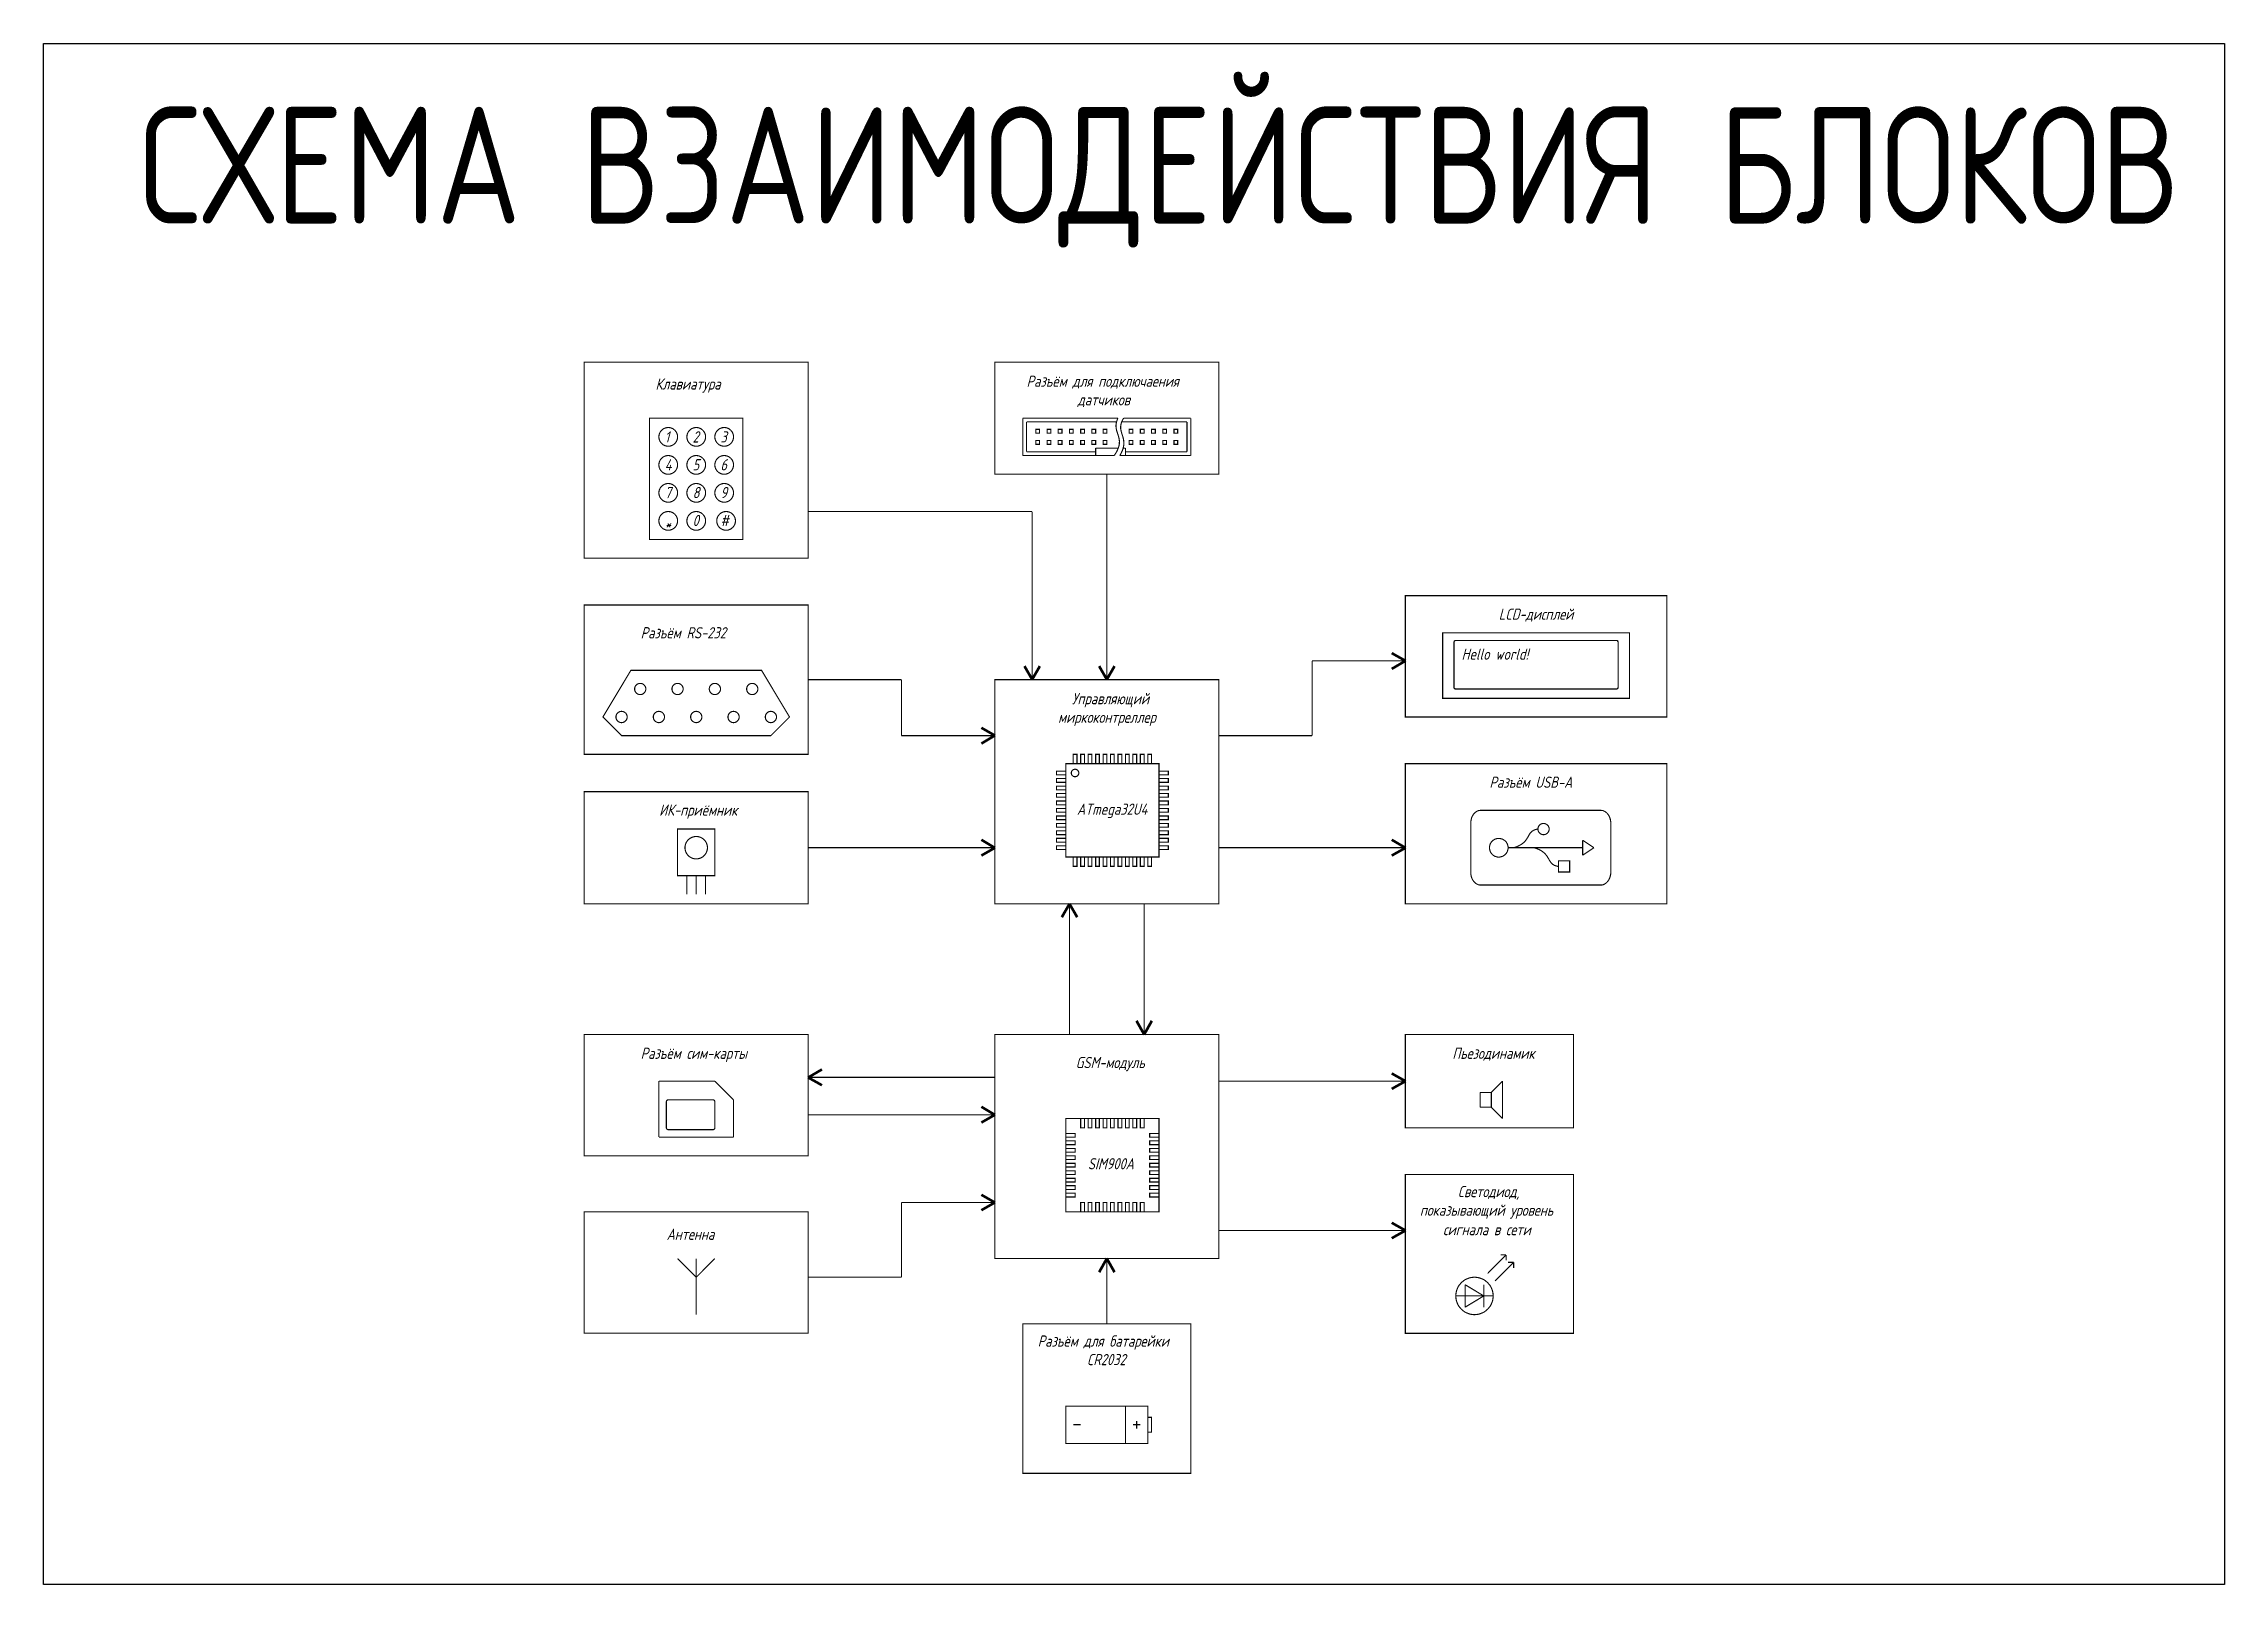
# Model space of a CAD drawing. Extents: x 1139 to 1980, y 70 to 664.
import ezdxf

# ---------------------------------------------------------------- set-up
doc = ezdxf.new("R2010")
doc.units = 0
doc.header["$MEASUREMENT"] = 0
doc.layers.add('KONTUR', color=7, linetype='CONTINUOUS')
doc.layers.add('Основная', color=7, linetype='CONTINUOUS', lineweight=60)
doc.styles.add('GOST type A0', font='', dxfattribs={"oblique": 15, "height": 3.5})
doc.styles.add('ГОСТ прямой', font='', dxfattribs={"height": 3.5})
doc.styles.get('GOST type A0').set_extended_font_data('GOST type A')
doc.styles.get('ГОСТ прямой').set_extended_font_data('GOST type A')

msp = doc.modelspace()

# ---------------------------------------------------------------- texts
at = {"layer": 'Основная', "style": 'GOST type A0', "oblique": 15}
for s, height, p in [('Клавиатура', 4.32, (1374.51, 530.62)), ('Разъём для подключаения ', 4.3198, (1517.61, 531.69)), ('датчиков', 4.32, (1537.28, 524.54)), ('1', 4.32, (1378.08, 510.22)), ('2', 4.32, (1388.82, 510.22)), ('3', 4.32, (1399.55, 510.22)), ('4', 4.32, (1378.08, 499.49)), ('5', 4.32, (1388.82, 499.49)), ('6', 4.32, (1399.55, 499.49)), ('7', 4.32, (1378.08, 488.75)), ('8', 4.32, (1388.82, 488.75)), ('9', 4.32, (1399.55, 488.75)), ('0', 4.32, (1388.82, 478.01)), ('#', 4.32, (1399.55, 478.01)), ('*', 4.32, (1378.08, 476.58)), ('LCD-дисплей', 4.3198, (1699.7, 441.87)), ('Разъём RS-232', 4.3198, (1368.78, 434.71)), ('Hello world!', 4.3198, (1685.39, 426.48)), ('Управляющий ', 4.3198, (1535.13, 409.3)), ('миркоконтреллер ', 4.3198, (1529.77, 402.14)), ('Разъём USB-A', 4.3198, (1696.12, 377.09)), ('ИК-приёмник', 4.3198, (1375.94, 366.36)), ('ATmega32U4', 4.32, (1537.05, 366.71)), ('Разъём сим-карты', 4.3198, (1368.78, 272.59)), ('GSM-модуль', 4.32, (1536.57, 269.02)), ('Пьезодинамик', 4.3198, (1681.81, 272.59)), ('SIM900A', 4.32, (1541.23, 230.01)), ('Светодиод, ', 4.3198, (1683.96, 219.27)), ('показывающий уровень ', 4.3198, (1669.29, 212.11)), ('Антенна', 4.32, (1378.8, 202.81)), ('сигнала в сети', 4.3198, (1678.23, 204.6)), ('Разъём для батарейки ', 4.3198, (1521.9, 161.65)), ('CR2032', 4.32, (1540.86, 154.5))]:
    msp.add_text(s, height=height, dxfattribs=at).set_placement(p)
at = {"layer": 'Основная', "insert": (1175.36, 639.65), "char_height": 45, "attachment_point": 1, "style": 'ГОСТ прямой'}
msp.add_mtext_dynamic_manual_height_columns('СХЕМА ВЗАИМОДЕЙСТВИЯ БЛОКОВ', width=786.3255, gutter_width=17.5, heights=[52.66], dxfattribs=at)

# ---------------------------------------------------------------- linework, layer by layer
at = {"layer": 'KONTUR'}
for p, q in [((1138.54, 70), (1138.54, 664)), ((1138.54, 664), (1979.54, 664)), ((1979.54, 664), (1979.54, 70)), ((1979.54, 70), (1138.54, 70))]:
    msp.add_line(p, q, dxfattribs=at)
at = {"layer": 'Основная'}
for p, q in [((1663.7, 426.01), (1658.5, 429.01)), ((1519.77, 418.81), (1516.77, 424)), ((1519.77, 418.81), (1522.77, 424)), ((1548.55, 418.81), (1545.55, 424)), ((1548.55, 418.81), (1551.55, 424)), ((1663.7, 426.01), (1658.5, 423.01)), ((1505.37, 397.2), (1500.18, 400.2)), ((1505.37, 397.2), (1500.18, 394.2)), ((1505.37, 354.01), (1500.18, 357.01)), ((1505.37, 354.01), (1500.18, 351.01)), ((1663.7, 354.01), (1658.5, 357.01)), ((1663.7, 354.01), (1658.5, 351.01)), ((1534.15, 332.4), (1531.15, 327.21)), ((1534.15, 332.4), (1537.15, 327.21)), ((1562.95, 282.01), (1559.95, 287.21)), ((1562.95, 282.01), (1565.95, 287.21)), ((1433.4, 265.46), (1438.6, 268.46)), ((1433.4, 265.46), (1438.6, 262.46)), ((1663.7, 264), (1658.5, 267)), ((1663.7, 264), (1658.5, 261)), ((1505.37, 251.05), (1500.18, 254.05)), ((1505.37, 251.05), (1500.18, 248.05)), ((1505.37, 217.21), (1500.18, 220.21)), ((1505.37, 217.21), (1500.18, 214.21)), ((1663.7, 206.41), (1658.5, 209.41)), ((1663.7, 206.41), (1658.5, 203.41)), ((1548.55, 195.61), (1545.55, 190.41)), ((1548.55, 195.61), (1551.55, 190.41))]:
    msp.add_line(p, q, dxfattribs=at)
at = {"layer": 'Основная', "const_width": 0.432}
for points in [[(1347.03, 541.2), (1433.4, 541.2), (1433.4, 465.6), (1347.03, 465.6), (1347.03, 541.2)], [(1505.37, 541.2), (1591.73, 541.2), (1591.73, 498.01), (1505.37, 498.01), (1505.37, 541.2)], [(1372.22, 519.59), (1408.2, 519.59), (1408.2, 472.8), (1372.22, 472.8), (1372.22, 519.59)], [(1521.21, 515.28), (1522.64, 515.28), (1522.64, 513.85), (1521.21, 513.85), (1521.21, 515.28)], [(1525.52, 515.28), (1526.95, 515.28), (1526.95, 513.85), (1525.52, 513.85), (1525.52, 515.28)], [(1529.84, 515.28), (1531.29, 515.28), (1531.29, 513.85), (1529.84, 513.85), (1529.84, 515.28)], [(1534.15, 515.28), (1535.6, 515.28), (1535.6, 513.85), (1534.15, 513.85), (1534.15, 515.28)], [(1538.47, 515.28), (1539.92, 515.28), (1539.92, 513.85), (1538.47, 513.85), (1538.47, 515.28)], [(1542.8, 515.28), (1544.24, 515.28), (1544.24, 513.85), (1542.8, 513.85), (1542.8, 515.28)], [(1547.12, 515.28), (1548.55, 515.28), (1548.55, 513.85), (1547.12, 513.85), (1547.12, 515.28)], [(1557.18, 515.28), (1558.63, 515.28), (1558.63, 513.85), (1557.18, 513.85), (1557.18, 515.28)], [(1561.5, 515.28), (1562.95, 515.28), (1562.95, 513.85), (1561.5, 513.85), (1561.5, 515.28)], [(1565.83, 515.28), (1567.27, 515.28), (1567.27, 513.85), (1565.83, 513.85), (1565.83, 515.28)], [(1570.15, 515.28), (1571.58, 515.28), (1571.58, 513.85), (1570.15, 513.85), (1570.15, 515.28)], [(1574.46, 515.28), (1575.9, 515.28), (1575.9, 513.85), (1574.46, 513.85), (1574.46, 515.28)], [(1521.21, 510.96), (1522.64, 510.96), (1522.64, 509.53), (1521.21, 509.53), (1521.21, 510.96)], [(1525.52, 510.96), (1526.95, 510.96), (1526.95, 509.53), (1525.52, 509.53), (1525.52, 510.96)], [(1529.84, 510.96), (1531.29, 510.96), (1531.29, 509.53), (1529.84, 509.53), (1529.84, 510.96)], [(1534.15, 510.96), (1535.6, 510.96), (1535.6, 509.53), (1534.15, 509.53), (1534.15, 510.96)], [(1538.47, 510.96), (1539.92, 510.96), (1539.92, 509.53), (1538.47, 509.53), (1538.47, 510.96)], [(1542.8, 510.96), (1544.24, 510.96), (1544.24, 509.53), (1542.8, 509.53), (1542.8, 510.96)], [(1547.12, 510.96), (1548.55, 510.96), (1548.55, 509.53), (1547.12, 509.53), (1547.12, 510.96)], [(1557.18, 510.96), (1558.63, 510.96), (1558.63, 509.53), (1557.18, 509.53), (1557.18, 510.96)], [(1561.5, 510.96), (1562.95, 510.96), (1562.95, 509.53), (1561.5, 509.53), (1561.5, 510.96)], [(1565.83, 510.96), (1567.27, 510.96), (1567.27, 509.53), (1565.83, 509.53), (1565.83, 510.96)], [(1570.15, 510.96), (1571.58, 510.96), (1571.58, 509.53), (1570.15, 509.53), (1570.15, 510.96)], [(1574.46, 510.96), (1575.9, 510.96), (1575.9, 509.53), (1574.46, 509.53), (1574.46, 510.96)], [(1347.03, 447.59), (1433.4, 447.59), (1433.4, 390), (1347.03, 390), (1347.03, 447.59)], [(1663.7, 451.17), (1764.5, 451.17), (1764.5, 404.38), (1663.7, 404.38), (1663.7, 451.17)], [(1678.1, 436.81), (1750.1, 436.81), (1750.1, 411.58), (1678.1, 411.58), (1678.1, 436.81)], [(1365.03, 422.41), (1415.4, 422.41), (1426.2, 404.4), (1419, 397.2), (1361.43, 397.2), (1354.23, 404.4), (1365.03, 422.41)], [(1505.37, 418.81), (1591.73, 418.81), (1591.73, 332.4), (1505.37, 332.4), (1505.37, 418.81)], [(1535.6, 390), (1537.04, 390), (1537.04, 386.4), (1535.6, 386.4), (1535.6, 390)], [(1538.47, 390), (1539.92, 390), (1539.92, 386.4), (1538.47, 386.4), (1538.47, 390)], [(1541.35, 390), (1542.8, 390), (1542.8, 386.4), (1541.35, 386.4), (1541.35, 390)], [(1544.24, 390), (1545.67, 390), (1545.67, 386.4), (1544.24, 386.4), (1544.24, 390)], [(1547.12, 390), (1548.55, 390), (1548.55, 386.4), (1547.12, 386.4), (1547.12, 390)], [(1549.98, 390), (1551.43, 390), (1551.43, 386.4), (1549.98, 386.4), (1549.98, 390)], [(1552.87, 390), (1554.32, 390), (1554.32, 386.4), (1552.87, 386.4), (1552.87, 390)], [(1555.75, 390), (1557.18, 390), (1557.18, 386.4), (1555.75, 386.4), (1555.75, 390)], [(1558.63, 390), (1560.07, 390), (1560.07, 386.4), (1558.63, 386.4), (1558.63, 390)], [(1561.5, 390), (1562.95, 390), (1562.95, 386.4), (1561.5, 386.4), (1561.5, 390)], [(1564.38, 390), (1565.83, 390), (1565.83, 386.4), (1564.38, 386.4), (1564.38, 390)], [(1529.12, 383.51), (1532.72, 383.51), (1532.72, 382.08), (1529.12, 382.08), (1529.12, 383.51)], [(1529.12, 380.65), (1532.72, 380.65), (1532.72, 379.2), (1529.12, 379.2), (1529.12, 380.65)], [(1532.72, 386.4), (1568.7, 386.4), (1568.7, 350.41), (1532.72, 350.41), (1532.72, 386.4)], [(1568.7, 383.51), (1572.3, 383.51), (1572.3, 382.08), (1568.7, 382.08), (1568.7, 383.51)], [(1568.7, 380.65), (1572.3, 380.65), (1572.3, 379.2), (1568.7, 379.2), (1568.7, 380.65)], [(1663.7, 386.4), (1764.5, 386.4), (1764.5, 332.4), (1663.7, 332.4), (1663.7, 386.4)], [(1347.03, 375.59), (1433.4, 375.59), (1433.4, 332.4), (1347.03, 332.4), (1347.03, 375.59)], [(1529.12, 377.76), (1532.72, 377.76), (1532.72, 376.33), (1529.12, 376.33), (1529.12, 377.76)], [(1529.12, 374.88), (1532.72, 374.88), (1532.72, 373.45), (1529.12, 373.45), (1529.12, 374.88)], [(1529.12, 371.99), (1532.72, 371.99), (1532.72, 370.56), (1529.12, 370.56), (1529.12, 371.99)], [(1568.7, 377.76), (1572.3, 377.76), (1572.3, 376.33), (1568.7, 376.33), (1568.7, 377.76)], [(1568.7, 374.88), (1572.3, 374.88), (1572.3, 373.45), (1568.7, 373.45), (1568.7, 374.88)], [(1568.7, 371.99), (1572.3, 371.99), (1572.3, 370.56), (1568.7, 370.56), (1568.7, 371.99)], [(1529.12, 369.13), (1532.72, 369.13), (1532.72, 367.68), (1529.12, 367.68), (1529.12, 369.13)], [(1529.12, 366.24), (1532.72, 366.24), (1532.72, 364.81), (1529.12, 364.81), (1529.12, 366.24)], [(1529.12, 363.36), (1532.72, 363.36), (1532.72, 361.93), (1529.12, 361.93), (1529.12, 363.36)], [(1568.7, 369.13), (1572.3, 369.13), (1572.3, 367.68), (1568.7, 367.68), (1568.7, 369.13)], [(1568.7, 366.24), (1572.3, 366.24), (1572.3, 364.81), (1568.7, 364.81), (1568.7, 366.24)], [(1568.7, 363.36), (1572.3, 363.36), (1572.3, 361.93), (1568.7, 361.93), (1568.7, 363.36)], [(1383.02, 361.21), (1397.4, 361.21), (1397.4, 343.21), (1383.02, 343.21), (1383.02, 361.21)], [(1529.12, 360.47), (1532.72, 360.47), (1532.72, 359.04), (1529.12, 359.04), (1529.12, 360.47)], [(1529.12, 357.61), (1532.72, 357.61), (1532.72, 356.16), (1529.12, 356.16), (1529.12, 357.61)], [(1529.12, 354.73), (1532.72, 354.73), (1532.72, 353.29), (1529.12, 353.29), (1529.12, 354.73)], [(1568.7, 360.47), (1572.3, 360.47), (1572.3, 359.04), (1568.7, 359.04), (1568.7, 360.47)], [(1568.7, 357.61), (1572.3, 357.61), (1572.3, 356.16), (1568.7, 356.16), (1568.7, 357.61)], [(1568.7, 354.73), (1572.3, 354.73), (1572.3, 353.29), (1568.7, 353.29), (1568.7, 354.73)], [(1535.6, 350.41), (1537.04, 350.41), (1537.04, 346.81), (1535.6, 346.81), (1535.6, 350.41)], [(1538.47, 350.41), (1539.92, 350.41), (1539.92, 346.81), (1538.47, 346.81), (1538.47, 350.41)], [(1541.35, 350.41), (1542.8, 350.41), (1542.8, 346.81), (1541.35, 346.81), (1541.35, 350.41)], [(1544.24, 350.41), (1545.67, 350.41), (1545.67, 346.81), (1544.24, 346.81), (1544.24, 350.41)], [(1547.12, 350.41), (1548.55, 350.41), (1548.55, 346.81), (1547.12, 346.81), (1547.12, 350.41)], [(1549.98, 350.41), (1551.43, 350.41), (1551.43, 346.81), (1549.98, 346.81), (1549.98, 350.41)], [(1552.87, 350.41), (1554.32, 350.41), (1554.32, 346.81), (1552.87, 346.81), (1552.87, 350.41)], [(1555.75, 350.41), (1557.18, 350.41), (1557.18, 346.81), (1555.75, 346.81), (1555.75, 350.41)], [(1558.63, 350.41), (1560.07, 350.41), (1560.07, 346.81), (1558.63, 346.81), (1558.63, 350.41)], [(1561.5, 350.41), (1562.95, 350.41), (1562.95, 346.81), (1561.5, 346.81), (1561.5, 350.41)], [(1564.38, 350.41), (1565.83, 350.41), (1565.83, 346.81), (1564.38, 346.81), (1564.38, 350.41)], [(1722.73, 348.96), (1727.07, 348.96), (1727.07, 344.62), (1722.73, 344.62), (1722.73, 348.96)], [(1347.03, 282.01), (1433.4, 282.01), (1433.4, 235.22), (1347.03, 235.22), (1347.03, 282.01)], [(1505.37, 282.01), (1591.73, 282.01), (1591.73, 195.61), (1505.37, 195.61), (1505.37, 282.01)], [(1663.7, 281.99), (1728.5, 281.99), (1728.5, 246.02), (1663.7, 246.02), (1663.7, 281.99)], [(1532.72, 249.6), (1568.7, 249.6), (1568.7, 213.61), (1532.72, 213.61), (1532.72, 249.6)], [(1532.72, 243.85), (1536.32, 243.85), (1536.32, 242.42), (1532.72, 242.42), (1532.72, 243.85)], [(1538.47, 249.6), (1539.92, 249.6), (1539.92, 246), (1538.47, 246), (1538.47, 249.6)], [(1541.35, 249.6), (1542.8, 249.6), (1542.8, 246), (1541.35, 246), (1541.35, 249.6)], [(1544.24, 249.6), (1545.67, 249.6), (1545.67, 246), (1544.24, 246), (1544.24, 249.6)], [(1547.12, 249.6), (1548.55, 249.6), (1548.55, 246), (1547.12, 246), (1547.12, 249.6)], [(1549.98, 249.6), (1551.43, 249.6), (1551.43, 246), (1549.98, 246), (1549.98, 249.6)], [(1552.87, 249.6), (1554.32, 249.6), (1554.32, 246), (1552.87, 246), (1552.87, 249.6)], [(1555.75, 249.6), (1557.18, 249.6), (1557.18, 246), (1555.75, 246), (1555.75, 249.6)], [(1558.63, 249.6), (1560.07, 249.6), (1560.07, 246), (1558.63, 246), (1558.63, 249.6)], [(1561.5, 249.6), (1562.95, 249.6), (1562.95, 246), (1561.5, 246), (1561.5, 249.6)], [(1565.1, 243.85), (1568.7, 243.85), (1568.7, 242.42), (1565.1, 242.42), (1565.1, 243.85)], [(1532.72, 240.97), (1536.32, 240.97), (1536.32, 239.54), (1532.72, 239.54), (1532.72, 240.97)], [(1532.72, 238.08), (1536.32, 238.08), (1536.32, 236.65), (1532.72, 236.65), (1532.72, 238.08)], [(1565.1, 240.97), (1568.7, 240.97), (1568.7, 239.54), (1565.1, 239.54), (1565.1, 240.97)], [(1565.1, 238.08), (1568.7, 238.08), (1568.7, 236.65), (1565.1, 236.65), (1565.1, 238.08)], [(1532.72, 235.22), (1536.32, 235.22), (1536.32, 233.76), (1532.72, 233.76), (1532.72, 235.22)], [(1532.72, 232.33), (1536.32, 232.33), (1536.32, 230.9), (1532.72, 230.9), (1532.72, 232.33)], [(1532.72, 229.45), (1536.32, 229.45), (1536.32, 228.02), (1532.72, 228.02), (1532.72, 229.45)], [(1565.1, 235.22), (1568.7, 235.22), (1568.7, 233.76), (1565.1, 233.76), (1565.1, 235.22)], [(1565.1, 232.33), (1568.7, 232.33), (1568.7, 230.9), (1565.1, 230.9), (1565.1, 232.33)], [(1565.1, 229.45), (1568.7, 229.45), (1568.7, 228.02), (1565.1, 228.02), (1565.1, 229.45)], [(1663.7, 227.99), (1728.5, 227.99), (1728.5, 166.8), (1663.7, 166.8), (1663.7, 227.99)], [(1532.72, 226.56), (1536.32, 226.56), (1536.32, 225.13), (1532.72, 225.13), (1532.72, 226.56)], [(1532.72, 223.7), (1536.32, 223.7), (1536.32, 222.25), (1532.72, 222.25), (1532.72, 223.7)], [(1532.72, 220.81), (1536.32, 220.81), (1536.32, 219.36), (1532.72, 219.36), (1532.72, 220.81)], [(1565.1, 226.56), (1568.7, 226.56), (1568.7, 225.13), (1565.1, 225.13), (1565.1, 226.56)], [(1565.1, 223.7), (1568.7, 223.7), (1568.7, 222.25), (1565.1, 222.25), (1565.1, 223.7)], [(1565.1, 220.81), (1568.7, 220.81), (1568.7, 219.36), (1565.1, 219.36), (1565.1, 220.81)], [(1347.03, 213.61), (1433.4, 213.61), (1433.4, 166.82), (1347.03, 166.82), (1347.03, 213.61)], [(1538.47, 217.21), (1539.92, 217.21), (1539.92, 213.61), (1538.47, 213.61), (1538.47, 217.21)], [(1541.35, 217.21), (1542.8, 217.21), (1542.8, 213.61), (1541.35, 213.61), (1541.35, 217.21)], [(1544.24, 217.21), (1545.67, 217.21), (1545.67, 213.61), (1544.24, 213.61), (1544.24, 217.21)], [(1547.12, 217.21), (1548.55, 217.21), (1548.55, 213.61), (1547.12, 213.61), (1547.12, 217.21)], [(1549.98, 217.21), (1551.43, 217.21), (1551.43, 213.61), (1549.98, 213.61), (1549.98, 217.21)], [(1552.87, 217.21), (1554.32, 217.21), (1554.32, 213.61), (1552.87, 213.61), (1552.87, 217.21)], [(1555.75, 217.21), (1557.18, 217.21), (1557.18, 213.61), (1555.75, 213.61), (1555.75, 217.21)], [(1558.63, 217.21), (1560.07, 217.21), (1560.07, 213.61), (1558.63, 213.61), (1558.63, 217.21)], [(1561.5, 217.21), (1562.95, 217.21), (1562.95, 213.61), (1561.5, 213.61), (1561.5, 217.21)], [(1516.17, 170.42), (1580.95, 170.42), (1580.95, 112.83), (1516.17, 112.83), (1516.17, 170.42)], [(1532.72, 138.73), (1564.38, 138.73), (1564.38, 124.34), (1532.72, 124.34), (1532.72, 138.73)], [(1564.38, 134.41), (1565.83, 134.41), (1565.83, 128.66), (1564.38, 128.66), (1564.38, 134.41)]]:
    msp.add_lwpolyline(points, close=True, dxfattribs=at)
at = {"layer": 'Основная'}
for points, const_width in [([(1375.82, 512.39), (1375.82, 512.57), (1375.85, 512.75), (1375.87, 512.95), (1375.89, 513.11), (1375.94, 513.29), (1375.98, 513.47), (1376.05, 513.62), (1376.12, 513.8), (1376.18, 513.96), (1376.25, 514.11), (1376.34, 514.27), (1376.43, 514.4), (1376.54, 514.54), (1376.65, 514.67), (1376.76, 514.81), (1376.88, 514.94), (1377.01, 515.05), (1377.14, 515.17), (1377.28, 515.28), (1377.41, 515.39), (1377.55, 515.48), (1377.7, 515.57), (1377.86, 515.63), (1378.02, 515.7), (1378.19, 515.77), (1378.35, 515.84), (1378.53, 515.88), (1378.71, 515.93), (1378.87, 515.95), (1379.07, 515.97), (1379.25, 515.99), (1379.42, 515.99)], 0.432), ([(1379.42, 515.99), (1379.25, 515.99), (1379.07, 515.97), (1378.87, 515.95), (1378.71, 515.93), (1378.53, 515.88), (1378.35, 515.84), (1378.19, 515.77), (1378.02, 515.7), (1377.86, 515.63), (1377.7, 515.57), (1377.55, 515.48), (1377.41, 515.39), (1377.28, 515.28), (1377.14, 515.17), (1377.01, 515.05), (1376.88, 514.94), (1376.76, 514.81), (1376.65, 514.67), (1376.54, 514.54), (1376.43, 514.4), (1376.34, 514.27), (1376.25, 514.11), (1376.18, 513.96), (1376.12, 513.8), (1376.05, 513.62), (1375.98, 513.47), (1375.94, 513.29), (1375.89, 513.11), (1375.87, 512.95), (1375.85, 512.75), (1375.82, 512.57), (1375.82, 512.39)], 0.432), ([(1379.42, 515.99), (1379.6, 515.99), (1379.78, 515.97), (1379.98, 515.95), (1380.14, 515.93), (1380.32, 515.88), (1380.5, 515.84), (1380.65, 515.77), (1380.83, 515.7), (1380.99, 515.63), (1381.15, 515.57), (1381.3, 515.48), (1381.44, 515.39), (1381.57, 515.28), (1381.71, 515.17), (1381.84, 515.05), (1381.97, 514.94), (1382.09, 514.81), (1382.2, 514.67), (1382.31, 514.54), (1382.42, 514.4), (1382.51, 514.27), (1382.6, 514.11), (1382.67, 513.96), (1382.73, 513.8), (1382.8, 513.62), (1382.87, 513.47), (1382.91, 513.29), (1382.96, 513.11), (1382.98, 512.95), (1383, 512.75), (1383.02, 512.57), (1383.02, 512.39)], 0.432), ([(1383.02, 512.39), (1383.02, 512.57), (1383, 512.75), (1382.98, 512.95), (1382.96, 513.11), (1382.91, 513.29), (1382.87, 513.47), (1382.8, 513.62), (1382.73, 513.8), (1382.67, 513.96), (1382.6, 514.11), (1382.51, 514.27), (1382.42, 514.4), (1382.31, 514.54), (1382.2, 514.67), (1382.09, 514.81), (1381.97, 514.94), (1381.84, 515.05), (1381.71, 515.17), (1381.57, 515.28), (1381.44, 515.39), (1381.3, 515.48), (1381.15, 515.57), (1380.99, 515.63), (1380.83, 515.7), (1380.65, 515.77), (1380.5, 515.84), (1380.32, 515.88), (1380.14, 515.93), (1379.98, 515.95), (1379.78, 515.97), (1379.6, 515.99), (1379.42, 515.99)], 0.432), ([(1386.62, 512.39), (1386.62, 512.57), (1386.65, 512.75), (1386.67, 512.95), (1386.69, 513.11), (1386.74, 513.29), (1386.78, 513.47), (1386.85, 513.62), (1386.91, 513.8), (1386.98, 513.96), (1387.05, 514.11), (1387.14, 514.27), (1387.23, 514.4), (1387.34, 514.54), (1387.45, 514.67), (1387.56, 514.81), (1387.68, 514.94), (1387.81, 515.05), (1387.94, 515.17), (1388.08, 515.28), (1388.21, 515.39), (1388.35, 515.48), (1388.5, 515.57), (1388.66, 515.63), (1388.82, 515.7), (1388.99, 515.77), (1389.15, 515.84), (1389.33, 515.88), (1389.51, 515.93), (1389.67, 515.95), (1389.87, 515.97), (1390.05, 515.99), (1390.22, 515.99)], 0.432), ([(1390.22, 515.99), (1390.05, 515.99), (1389.87, 515.97), (1389.67, 515.95), (1389.51, 515.93), (1389.33, 515.88), (1389.15, 515.84), (1388.99, 515.77), (1388.82, 515.7), (1388.66, 515.63), (1388.5, 515.57), (1388.35, 515.48), (1388.21, 515.39), (1388.08, 515.28), (1387.94, 515.17), (1387.81, 515.05), (1387.68, 514.94), (1387.56, 514.81), (1387.45, 514.67), (1387.34, 514.54), (1387.23, 514.4), (1387.14, 514.27), (1387.05, 514.11), (1386.98, 513.96), (1386.91, 513.8), (1386.85, 513.62), (1386.78, 513.47), (1386.74, 513.29), (1386.69, 513.11), (1386.67, 512.95), (1386.65, 512.75), (1386.62, 512.57), (1386.62, 512.39)], 0.432), ([(1390.22, 515.99), (1390.4, 515.99), (1390.58, 515.97), (1390.76, 515.95), (1390.94, 515.93), (1391.12, 515.88), (1391.3, 515.84), (1391.45, 515.77), (1391.61, 515.7), (1391.77, 515.63), (1391.92, 515.57), (1392.08, 515.48), (1392.24, 515.39), (1392.37, 515.28), (1392.5, 515.17), (1392.64, 515.05), (1392.75, 514.94), (1392.88, 514.81), (1393, 514.67), (1393.11, 514.54), (1393.2, 514.4), (1393.29, 514.27), (1393.38, 514.11), (1393.47, 513.96), (1393.53, 513.8), (1393.6, 513.62), (1393.67, 513.47), (1393.71, 513.29), (1393.76, 513.11), (1393.78, 512.95), (1393.8, 512.75), (1393.82, 512.57), (1393.82, 512.39)], 0.432), ([(1393.82, 512.39), (1393.82, 512.57), (1393.8, 512.75), (1393.78, 512.95), (1393.76, 513.11), (1393.71, 513.29), (1393.67, 513.47), (1393.6, 513.62), (1393.53, 513.8), (1393.47, 513.96), (1393.38, 514.11), (1393.29, 514.27), (1393.2, 514.4), (1393.11, 514.54), (1393, 514.67), (1392.88, 514.81), (1392.75, 514.94), (1392.64, 515.05), (1392.5, 515.17), (1392.37, 515.28), (1392.24, 515.39), (1392.08, 515.48), (1391.92, 515.57), (1391.77, 515.63), (1391.61, 515.7), (1391.45, 515.77), (1391.3, 515.84), (1391.12, 515.88), (1390.94, 515.93), (1390.76, 515.95), (1390.58, 515.97), (1390.4, 515.99), (1390.22, 515.99)], 0.432), ([(1397.4, 512.39), (1397.4, 512.57), (1397.42, 512.75), (1397.45, 512.95), (1397.47, 513.11), (1397.51, 513.29), (1397.56, 513.47), (1397.63, 513.62), (1397.69, 513.8), (1397.76, 513.96), (1397.85, 514.11), (1397.94, 514.27), (1398.03, 514.4), (1398.12, 514.54), (1398.23, 514.67), (1398.34, 514.81), (1398.47, 514.94), (1398.59, 515.05), (1398.72, 515.17), (1398.85, 515.28), (1398.99, 515.39), (1399.15, 515.48), (1399.3, 515.57), (1399.46, 515.63), (1399.62, 515.7), (1399.77, 515.77), (1399.93, 515.84), (1400.11, 515.88), (1400.29, 515.93), (1400.46, 515.95), (1400.64, 515.97), (1400.82, 515.99), (1401, 515.99)], 0.432), ([(1401, 515.99), (1400.82, 515.99), (1400.64, 515.97), (1400.46, 515.95), (1400.29, 515.93), (1400.11, 515.88), (1399.93, 515.84), (1399.77, 515.77), (1399.62, 515.7), (1399.46, 515.63), (1399.3, 515.57), (1399.15, 515.48), (1398.99, 515.39), (1398.85, 515.28), (1398.72, 515.17), (1398.59, 515.05), (1398.47, 514.94), (1398.34, 514.81), (1398.23, 514.67), (1398.12, 514.54), (1398.03, 514.4), (1397.94, 514.27), (1397.85, 514.11), (1397.76, 513.96), (1397.69, 513.8), (1397.63, 513.62), (1397.56, 513.47), (1397.51, 513.29), (1397.47, 513.11), (1397.45, 512.95), (1397.42, 512.75), (1397.4, 512.57), (1397.4, 512.39)], 0.432), ([(1401, 515.99), (1401.18, 515.99), (1401.36, 515.97), (1401.56, 515.95), (1401.72, 515.93), (1401.9, 515.88), (1402.07, 515.84), (1402.23, 515.77), (1402.41, 515.7), (1402.57, 515.63), (1402.72, 515.57), (1402.88, 515.48), (1403.01, 515.39), (1403.15, 515.28), (1403.28, 515.17), (1403.42, 515.05), (1403.55, 514.94), (1403.66, 514.81), (1403.77, 514.67), (1403.89, 514.54), (1404, 514.4), (1404.09, 514.27), (1404.18, 514.11), (1404.24, 513.96), (1404.31, 513.8), (1404.38, 513.62), (1404.44, 513.47), (1404.49, 513.29), (1404.53, 513.11), (1404.56, 512.95), (1404.58, 512.75), (1404.6, 512.57), (1404.6, 512.39)], 0.432), ([(1404.6, 512.39), (1404.6, 512.57), (1404.58, 512.75), (1404.56, 512.95), (1404.53, 513.11), (1404.49, 513.29), (1404.44, 513.47), (1404.38, 513.62), (1404.31, 513.8), (1404.24, 513.96), (1404.18, 514.11), (1404.09, 514.27), (1404, 514.4), (1403.89, 514.54), (1403.77, 514.67), (1403.66, 514.81), (1403.55, 514.94), (1403.42, 515.05), (1403.28, 515.17), (1403.15, 515.28), (1403.01, 515.39), (1402.88, 515.48), (1402.72, 515.57), (1402.57, 515.63), (1402.41, 515.7), (1402.23, 515.77), (1402.07, 515.84), (1401.9, 515.88), (1401.72, 515.93), (1401.56, 515.95), (1401.36, 515.97), (1401.18, 515.99), (1401, 515.99)], 0.432), ([(1552.87, 519.59), (1516.17, 519.59)], 0.432), ([(1516.17, 519.59), (1516.17, 505.19)], 0.432), ([(1552.15, 518.16), (1517.61, 518.16)], 0.432), ([(1517.61, 518.16), (1517.61, 506.64)], 0.432), ([(1552.87, 519.59), (1552.62, 519.08), (1552.44, 518.56), (1552.28, 518.07), (1552.2, 517.63), (1552.13, 517.18), (1552.11, 516.75), (1552.11, 516.33), (1552.15, 515.93), (1552.2, 515.55), (1552.28, 515.17), (1552.37, 514.78), (1552.49, 514.4), (1552.6, 514.05), (1552.71, 513.67), (1552.84, 513.31), (1552.96, 512.93), (1553.07, 512.57), (1553.18, 512.19), (1553.27, 511.79), (1553.34, 511.41), (1553.4, 510.98), (1553.42, 510.56), (1553.4, 510.13), (1553.38, 509.69), (1553.31, 509.19), (1553.18, 508.7), (1553.02, 508.19), (1552.82, 507.65), (1552.55, 507.09), (1552.24, 506.49), (1551.86, 505.86), (1551.43, 505.19)], 0.432), ([(1555.03, 519.59), (1554.72, 519.08), (1554.48, 518.56), (1554.27, 518.07), (1554.12, 517.63), (1554.01, 517.18), (1553.94, 516.75), (1553.89, 516.33), (1553.89, 515.93), (1553.92, 515.55), (1553.96, 515.17), (1554.05, 514.78), (1554.14, 514.4), (1554.23, 514.05), (1554.34, 513.67), (1554.45, 513.31), (1554.59, 512.93), (1554.7, 512.57), (1554.81, 512.19), (1554.9, 511.79), (1554.99, 511.41), (1555.06, 510.98), (1555.1, 510.56), (1555.15, 510.13), (1555.12, 509.69), (1555.1, 509.19), (1555.01, 508.7), (1554.9, 508.19), (1554.74, 507.65), (1554.54, 507.07), (1554.27, 506.49), (1553.96, 505.86), (1553.58, 505.19)], 0.432), ([(1554.32, 518.16), (1579.5, 518.16)], 0.432), ([(1555.03, 519.59), (1580.95, 519.59)], 0.432), ([(1579.5, 518.16), (1579.5, 506.64)], 0.432), ([(1580.95, 519.59), (1580.95, 505.19)], 0.432), ([(1379.42, 508.79), (1379.25, 508.79), (1379.07, 508.81), (1378.87, 508.84), (1378.71, 508.86), (1378.53, 508.9), (1378.35, 508.95), (1378.19, 509.01), (1378.02, 509.08), (1377.86, 509.15), (1377.7, 509.22), (1377.55, 509.3), (1377.41, 509.39), (1377.28, 509.51), (1377.14, 509.62), (1377.01, 509.73), (1376.88, 509.84), (1376.76, 509.98), (1376.65, 510.11), (1376.54, 510.24), (1376.43, 510.38), (1376.34, 510.51), (1376.25, 510.67), (1376.18, 510.83), (1376.12, 510.98), (1376.05, 511.16), (1375.98, 511.32), (1375.94, 511.5), (1375.89, 511.68), (1375.87, 511.83), (1375.85, 512.03), (1375.82, 512.21), (1375.82, 512.39)], 0.432), ([(1375.82, 512.39), (1375.82, 512.39)], 0.432), ([(1375.82, 512.39), (1375.82, 512.21), (1375.85, 512.03), (1375.87, 511.83), (1375.89, 511.68), (1375.94, 511.5), (1375.98, 511.32), (1376.05, 511.16), (1376.12, 510.98), (1376.18, 510.83), (1376.25, 510.67), (1376.34, 510.51), (1376.43, 510.38), (1376.54, 510.24), (1376.65, 510.11), (1376.76, 509.98), (1376.88, 509.84), (1377.01, 509.73), (1377.14, 509.62), (1377.28, 509.51), (1377.41, 509.39), (1377.55, 509.3), (1377.7, 509.22), (1377.86, 509.15), (1378.02, 509.08), (1378.19, 509.01), (1378.35, 508.95), (1378.53, 508.9), (1378.71, 508.86), (1378.87, 508.84), (1379.07, 508.81), (1379.25, 508.79), (1379.42, 508.79)], 0.432), ([(1375.82, 501.59), (1375.82, 501.77), (1375.85, 501.95), (1375.87, 502.15), (1375.89, 502.3), (1375.94, 502.48), (1375.98, 502.66), (1376.05, 502.82), (1376.12, 503), (1376.18, 503.15), (1376.25, 503.31), (1376.34, 503.47), (1376.43, 503.6), (1376.54, 503.74), (1376.65, 503.87), (1376.76, 504), (1376.88, 504.14), (1377.01, 504.25), (1377.14, 504.36), (1377.28, 504.47), (1377.41, 504.59), (1377.55, 504.67), (1377.7, 504.76), (1377.86, 504.83), (1378.02, 504.9), (1378.19, 504.97), (1378.35, 505.03), (1378.53, 505.08), (1378.71, 505.12), (1378.87, 505.14), (1379.07, 505.17), (1379.25, 505.19), (1379.42, 505.19)], 0.432), ([(1379.42, 505.19), (1379.25, 505.19), (1379.07, 505.17), (1378.87, 505.14), (1378.71, 505.12), (1378.53, 505.08), (1378.35, 505.03), (1378.19, 504.97), (1378.02, 504.9), (1377.86, 504.83), (1377.7, 504.76), (1377.55, 504.67), (1377.41, 504.59), (1377.28, 504.47), (1377.14, 504.36), (1377.01, 504.25), (1376.88, 504.14), (1376.76, 504), (1376.65, 503.87), (1376.54, 503.74), (1376.43, 503.6), (1376.34, 503.47), (1376.25, 503.31), (1376.18, 503.15), (1376.12, 503), (1376.05, 502.82), (1375.98, 502.66), (1375.94, 502.48), (1375.89, 502.3), (1375.87, 502.15), (1375.85, 501.95), (1375.82, 501.77), (1375.82, 501.59)], 0.432), ([(1383.02, 512.39), (1383.02, 512.21), (1383, 512.03), (1382.98, 511.83), (1382.96, 511.68), (1382.91, 511.5), (1382.87, 511.32), (1382.8, 511.16), (1382.73, 510.98), (1382.67, 510.83), (1382.6, 510.67), (1382.51, 510.51), (1382.42, 510.38), (1382.31, 510.24), (1382.2, 510.11), (1382.09, 509.98), (1381.97, 509.84), (1381.84, 509.73), (1381.71, 509.62), (1381.57, 509.51), (1381.44, 509.39), (1381.3, 509.3), (1381.15, 509.22), (1380.99, 509.15), (1380.83, 509.08), (1380.65, 509.01), (1380.5, 508.95), (1380.32, 508.9), (1380.14, 508.86), (1379.98, 508.84), (1379.78, 508.81), (1379.6, 508.79), (1379.42, 508.79)], 0.432), ([(1379.42, 508.79), (1379.6, 508.79), (1379.78, 508.81), (1379.98, 508.84), (1380.14, 508.86), (1380.32, 508.9), (1380.5, 508.95), (1380.65, 509.01), (1380.83, 509.08), (1380.99, 509.15), (1381.15, 509.22), (1381.3, 509.3), (1381.44, 509.39), (1381.57, 509.51), (1381.71, 509.62), (1381.84, 509.73), (1381.97, 509.84), (1382.09, 509.98), (1382.2, 510.11), (1382.31, 510.24), (1382.42, 510.38), (1382.51, 510.51), (1382.6, 510.67), (1382.67, 510.83), (1382.73, 510.98), (1382.8, 511.16), (1382.87, 511.32), (1382.91, 511.5), (1382.96, 511.68), (1382.98, 511.83), (1383, 512.03), (1383.02, 512.21), (1383.02, 512.39)], 0.432), ([(1379.42, 505.19), (1379.6, 505.19), (1379.78, 505.17), (1379.98, 505.14), (1380.14, 505.12), (1380.32, 505.08), (1380.5, 505.03), (1380.65, 504.97), (1380.83, 504.9), (1380.99, 504.83), (1381.15, 504.76), (1381.3, 504.67), (1381.44, 504.59), (1381.57, 504.47), (1381.71, 504.36), (1381.84, 504.25), (1381.97, 504.14), (1382.09, 504), (1382.2, 503.87), (1382.31, 503.74), (1382.42, 503.6), (1382.51, 503.47), (1382.6, 503.31), (1382.67, 503.15), (1382.73, 503), (1382.8, 502.82), (1382.87, 502.66), (1382.91, 502.48), (1382.96, 502.3), (1382.98, 502.15), (1383, 501.95), (1383.02, 501.77), (1383.02, 501.59)], 0.432), ([(1383.02, 501.59), (1383.02, 501.77), (1383, 501.95), (1382.98, 502.15), (1382.96, 502.3), (1382.91, 502.48), (1382.87, 502.66), (1382.8, 502.82), (1382.73, 503), (1382.67, 503.15), (1382.6, 503.31), (1382.51, 503.47), (1382.42, 503.6), (1382.31, 503.74), (1382.2, 503.87), (1382.09, 504), (1381.97, 504.14), (1381.84, 504.25), (1381.71, 504.36), (1381.57, 504.47), (1381.44, 504.59), (1381.3, 504.67), (1381.15, 504.76), (1380.99, 504.83), (1380.83, 504.9), (1380.65, 504.97), (1380.5, 505.03), (1380.32, 505.08), (1380.14, 505.12), (1379.98, 505.14), (1379.78, 505.17), (1379.6, 505.19), (1379.42, 505.19)], 0.432), ([(1383.02, 512.39), (1383.02, 512.39), (1383.02, 512.39), (1383.02, 512.39), (1383.02, 512.39), (1383.02, 512.39), (1383.02, 512.39), (1383.02, 512.39), (1383.02, 512.39), (1383.02, 512.39), (1383.02, 512.39), (1383.02, 512.39), (1383.02, 512.39), (1383.02, 512.39), (1383.02, 512.39), (1383.02, 512.39), (1383.02, 512.39), (1383.02, 512.39), (1383.02, 512.39), (1383.02, 512.39), (1383.02, 512.39), (1383.02, 512.39), (1383.02, 512.39), (1383.02, 512.39), (1383.02, 512.39), (1383.02, 512.39), (1383.02, 512.39), (1383.02, 512.39), (1383.02, 512.39), (1383.02, 512.39), (1383.02, 512.39), (1383.02, 512.39), (1383.02, 512.39)], 0.432), ([(1383.02, 512.39), (1383.02, 512.39)], 0.432), ([(1390.22, 508.79), (1390.05, 508.79), (1389.87, 508.81), (1389.67, 508.84), (1389.51, 508.86), (1389.33, 508.9), (1389.15, 508.95), (1388.99, 509.01), (1388.82, 509.08), (1388.66, 509.15), (1388.5, 509.22), (1388.35, 509.3), (1388.21, 509.39), (1388.08, 509.51), (1387.94, 509.62), (1387.81, 509.73), (1387.68, 509.84), (1387.56, 509.98), (1387.45, 510.11), (1387.34, 510.24), (1387.23, 510.38), (1387.14, 510.51), (1387.05, 510.67), (1386.98, 510.83), (1386.91, 510.98), (1386.85, 511.16), (1386.78, 511.32), (1386.74, 511.5), (1386.69, 511.68), (1386.67, 511.83), (1386.65, 512.03), (1386.62, 512.21), (1386.62, 512.39)], 0.432), ([(1386.62, 512.39), (1386.62, 512.39)], 0.432), ([(1386.62, 512.39), (1386.62, 512.21), (1386.65, 512.03), (1386.67, 511.83), (1386.69, 511.68), (1386.74, 511.5), (1386.78, 511.32), (1386.85, 511.16), (1386.91, 510.98), (1386.98, 510.83), (1387.05, 510.67), (1387.14, 510.51), (1387.23, 510.38), (1387.34, 510.24), (1387.45, 510.11), (1387.56, 509.98), (1387.68, 509.84), (1387.81, 509.73), (1387.94, 509.62), (1388.08, 509.51), (1388.21, 509.39), (1388.35, 509.3), (1388.5, 509.22), (1388.66, 509.15), (1388.82, 509.08), (1388.99, 509.01), (1389.15, 508.95), (1389.33, 508.9), (1389.51, 508.86), (1389.67, 508.84), (1389.87, 508.81), (1390.05, 508.79), (1390.22, 508.79)], 0.432), ([(1386.62, 501.59), (1386.62, 501.77), (1386.65, 501.95), (1386.67, 502.15), (1386.69, 502.3), (1386.74, 502.48), (1386.78, 502.66), (1386.85, 502.82), (1386.91, 503), (1386.98, 503.15), (1387.05, 503.31), (1387.14, 503.47), (1387.23, 503.6), (1387.34, 503.74), (1387.45, 503.87), (1387.56, 504), (1387.68, 504.14), (1387.81, 504.25), (1387.94, 504.36), (1388.08, 504.47), (1388.21, 504.59), (1388.35, 504.67), (1388.5, 504.76), (1388.66, 504.83), (1388.82, 504.9), (1388.99, 504.97), (1389.15, 505.03), (1389.33, 505.08), (1389.51, 505.12), (1389.67, 505.14), (1389.87, 505.17), (1390.05, 505.19), (1390.22, 505.19)], 0.432), ([(1390.22, 505.19), (1390.05, 505.19), (1389.87, 505.17), (1389.67, 505.14), (1389.51, 505.12), (1389.33, 505.08), (1389.15, 505.03), (1388.99, 504.97), (1388.82, 504.9), (1388.66, 504.83), (1388.5, 504.76), (1388.35, 504.67), (1388.21, 504.59), (1388.08, 504.47), (1387.94, 504.36), (1387.81, 504.25), (1387.68, 504.14), (1387.56, 504), (1387.45, 503.87), (1387.34, 503.74), (1387.23, 503.6), (1387.14, 503.47), (1387.05, 503.31), (1386.98, 503.15), (1386.91, 503), (1386.85, 502.82), (1386.78, 502.66), (1386.74, 502.48), (1386.69, 502.3), (1386.67, 502.15), (1386.65, 501.95), (1386.62, 501.77), (1386.62, 501.59)], 0.432), ([(1393.82, 512.39), (1393.82, 512.21), (1393.8, 512.03), (1393.78, 511.83), (1393.76, 511.68), (1393.71, 511.5), (1393.67, 511.32), (1393.6, 511.16), (1393.53, 510.98), (1393.47, 510.83), (1393.38, 510.67), (1393.29, 510.51), (1393.2, 510.38), (1393.11, 510.24), (1393, 510.11), (1392.88, 509.98), (1392.75, 509.84), (1392.64, 509.73), (1392.5, 509.62), (1392.37, 509.51), (1392.24, 509.39), (1392.08, 509.3), (1391.92, 509.22), (1391.77, 509.15), (1391.61, 509.08), (1391.45, 509.01), (1391.3, 508.95), (1391.12, 508.9), (1390.94, 508.86), (1390.76, 508.84), (1390.58, 508.81), (1390.4, 508.79), (1390.22, 508.79)], 0.432), ([(1390.22, 508.79), (1390.4, 508.79), (1390.58, 508.81), (1390.76, 508.84), (1390.94, 508.86), (1391.12, 508.9), (1391.3, 508.95), (1391.45, 509.01), (1391.61, 509.08), (1391.77, 509.15), (1391.92, 509.22), (1392.08, 509.3), (1392.24, 509.39), (1392.37, 509.51), (1392.5, 509.62), (1392.64, 509.73), (1392.75, 509.84), (1392.88, 509.98), (1393, 510.11), (1393.11, 510.24), (1393.2, 510.38), (1393.29, 510.51), (1393.38, 510.67), (1393.47, 510.83), (1393.53, 510.98), (1393.6, 511.16), (1393.67, 511.32), (1393.71, 511.5), (1393.76, 511.68), (1393.78, 511.83), (1393.8, 512.03), (1393.82, 512.21), (1393.82, 512.39)], 0.432), ([(1390.22, 505.19), (1390.4, 505.19), (1390.58, 505.17), (1390.76, 505.14), (1390.94, 505.12), (1391.12, 505.08), (1391.3, 505.03), (1391.45, 504.97), (1391.61, 504.9), (1391.77, 504.83), (1391.92, 504.76), (1392.08, 504.67), (1392.24, 504.59), (1392.37, 504.47), (1392.5, 504.36), (1392.64, 504.25), (1392.75, 504.14), (1392.88, 504), (1393, 503.87), (1393.11, 503.74), (1393.2, 503.6), (1393.29, 503.47), (1393.38, 503.31), (1393.47, 503.15), (1393.53, 503), (1393.6, 502.82), (1393.67, 502.66), (1393.71, 502.48), (1393.76, 502.3), (1393.78, 502.15), (1393.8, 501.95), (1393.82, 501.77), (1393.82, 501.59)], 0.432), ([(1393.82, 501.59), (1393.82, 501.77), (1393.8, 501.95), (1393.78, 502.15), (1393.76, 502.3), (1393.71, 502.48), (1393.67, 502.66), (1393.6, 502.82), (1393.53, 503), (1393.47, 503.15), (1393.38, 503.31), (1393.29, 503.47), (1393.2, 503.6), (1393.11, 503.74), (1393, 503.87), (1392.88, 504), (1392.75, 504.14), (1392.64, 504.25), (1392.5, 504.36), (1392.37, 504.47), (1392.24, 504.59), (1392.08, 504.67), (1391.92, 504.76), (1391.77, 504.83), (1391.61, 504.9), (1391.45, 504.97), (1391.3, 505.03), (1391.12, 505.08), (1390.94, 505.12), (1390.76, 505.14), (1390.58, 505.17), (1390.4, 505.19), (1390.22, 505.19)], 0.432), ([(1393.82, 512.39), (1393.82, 512.39), (1393.82, 512.39), (1393.82, 512.39), (1393.82, 512.39), (1393.82, 512.39), (1393.82, 512.39), (1393.82, 512.39), (1393.82, 512.39), (1393.82, 512.39), (1393.82, 512.39), (1393.82, 512.39), (1393.82, 512.39), (1393.82, 512.39), (1393.82, 512.39), (1393.82, 512.39), (1393.82, 512.39), (1393.82, 512.39), (1393.82, 512.39), (1393.82, 512.39), (1393.82, 512.39), (1393.82, 512.39), (1393.82, 512.39), (1393.82, 512.39), (1393.82, 512.39), (1393.82, 512.39), (1393.82, 512.39), (1393.82, 512.39), (1393.82, 512.39), (1393.82, 512.39), (1393.82, 512.39), (1393.82, 512.39), (1393.82, 512.39)], 0.432), ([(1393.82, 512.39), (1393.82, 512.39)], 0.432), ([(1401, 508.79), (1400.82, 508.79), (1400.64, 508.81), (1400.46, 508.84), (1400.29, 508.86), (1400.11, 508.9), (1399.93, 508.95), (1399.77, 509.01), (1399.62, 509.08), (1399.46, 509.15), (1399.3, 509.22), (1399.15, 509.3), (1398.99, 509.39), (1398.85, 509.51), (1398.72, 509.62), (1398.59, 509.73), (1398.47, 509.84), (1398.34, 509.98), (1398.23, 510.11), (1398.12, 510.24), (1398.03, 510.38), (1397.94, 510.51), (1397.85, 510.67), (1397.76, 510.83), (1397.69, 510.98), (1397.63, 511.16), (1397.56, 511.32), (1397.51, 511.5), (1397.47, 511.68), (1397.45, 511.83), (1397.42, 512.03), (1397.4, 512.21), (1397.4, 512.39)], 0.432), ([(1397.4, 512.39), (1397.4, 512.39)], 0.432), ([(1397.4, 512.39), (1397.4, 512.21), (1397.42, 512.03), (1397.45, 511.83), (1397.47, 511.68), (1397.51, 511.5), (1397.56, 511.32), (1397.63, 511.16), (1397.69, 510.98), (1397.76, 510.83), (1397.85, 510.67), (1397.94, 510.51), (1398.03, 510.38), (1398.12, 510.24), (1398.23, 510.11), (1398.34, 509.98), (1398.47, 509.84), (1398.59, 509.73), (1398.72, 509.62), (1398.85, 509.51), (1398.99, 509.39), (1399.15, 509.3), (1399.3, 509.22), (1399.46, 509.15), (1399.62, 509.08), (1399.77, 509.01), (1399.93, 508.95), (1400.11, 508.9), (1400.29, 508.86), (1400.46, 508.84), (1400.64, 508.81), (1400.82, 508.79), (1401, 508.79)], 0.432), ([(1397.4, 501.59), (1397.4, 501.77), (1397.42, 501.95), (1397.45, 502.15), (1397.47, 502.3), (1397.51, 502.48), (1397.56, 502.66), (1397.63, 502.82), (1397.69, 503), (1397.76, 503.15), (1397.85, 503.31), (1397.94, 503.47), (1398.03, 503.6), (1398.12, 503.74), (1398.23, 503.87), (1398.34, 504), (1398.47, 504.14), (1398.59, 504.25), (1398.72, 504.36), (1398.85, 504.47), (1398.99, 504.59), (1399.15, 504.67), (1399.3, 504.76), (1399.46, 504.83), (1399.62, 504.9), (1399.77, 504.97), (1399.93, 505.03), (1400.11, 505.08), (1400.29, 505.12), (1400.46, 505.14), (1400.64, 505.17), (1400.82, 505.19), (1401, 505.19)], 0.432), ([(1401, 505.19), (1400.82, 505.19), (1400.64, 505.17), (1400.46, 505.14), (1400.29, 505.12), (1400.11, 505.08), (1399.93, 505.03), (1399.77, 504.97), (1399.62, 504.9), (1399.46, 504.83), (1399.3, 504.76), (1399.15, 504.67), (1398.99, 504.59), (1398.85, 504.47), (1398.72, 504.36), (1398.59, 504.25), (1398.47, 504.14), (1398.34, 504), (1398.23, 503.87), (1398.12, 503.74), (1398.03, 503.6), (1397.94, 503.47), (1397.85, 503.31), (1397.76, 503.15), (1397.69, 503), (1397.63, 502.82), (1397.56, 502.66), (1397.51, 502.48), (1397.47, 502.3), (1397.45, 502.15), (1397.42, 501.95), (1397.4, 501.77), (1397.4, 501.59)], 0.432), ([(1404.6, 512.39), (1404.6, 512.21), (1404.58, 512.03), (1404.56, 511.83), (1404.53, 511.68), (1404.49, 511.5), (1404.44, 511.32), (1404.38, 511.16), (1404.31, 510.98), (1404.24, 510.83), (1404.18, 510.67), (1404.09, 510.51), (1404, 510.38), (1403.89, 510.24), (1403.77, 510.11), (1403.66, 509.98), (1403.55, 509.84), (1403.42, 509.73), (1403.28, 509.62), (1403.15, 509.51), (1403.01, 509.39), (1402.88, 509.3), (1402.72, 509.22), (1402.57, 509.15), (1402.41, 509.08), (1402.23, 509.01), (1402.07, 508.95), (1401.9, 508.9), (1401.72, 508.86), (1401.56, 508.84), (1401.36, 508.81), (1401.18, 508.79), (1401, 508.79)], 0.432), ([(1401, 508.79), (1401.18, 508.79), (1401.36, 508.81), (1401.56, 508.84), (1401.72, 508.86), (1401.9, 508.9), (1402.07, 508.95), (1402.23, 509.01), (1402.41, 509.08), (1402.57, 509.15), (1402.72, 509.22), (1402.88, 509.3), (1403.01, 509.39), (1403.15, 509.51), (1403.28, 509.62), (1403.42, 509.73), (1403.55, 509.84), (1403.66, 509.98), (1403.77, 510.11), (1403.89, 510.24), (1404, 510.38), (1404.09, 510.51), (1404.18, 510.67), (1404.24, 510.83), (1404.31, 510.98), (1404.38, 511.16), (1404.44, 511.32), (1404.49, 511.5), (1404.53, 511.68), (1404.56, 511.83), (1404.58, 512.03), (1404.6, 512.21), (1404.6, 512.39)], 0.432), ([(1401, 505.19), (1401.18, 505.19), (1401.36, 505.17), (1401.56, 505.14), (1401.72, 505.12), (1401.9, 505.08), (1402.07, 505.03), (1402.23, 504.97), (1402.41, 504.9), (1402.57, 504.83), (1402.72, 504.76), (1402.88, 504.67), (1403.01, 504.59), (1403.15, 504.47), (1403.28, 504.36), (1403.42, 504.25), (1403.55, 504.14), (1403.66, 504), (1403.77, 503.87), (1403.89, 503.74), (1404, 503.6), (1404.09, 503.47), (1404.18, 503.31), (1404.24, 503.15), (1404.31, 503), (1404.38, 502.82), (1404.44, 502.66), (1404.49, 502.48), (1404.53, 502.3), (1404.56, 502.15), (1404.58, 501.95), (1404.6, 501.77), (1404.6, 501.59)], 0.432), ([(1404.6, 501.59), (1404.6, 501.77), (1404.58, 501.95), (1404.56, 502.15), (1404.53, 502.3), (1404.49, 502.48), (1404.44, 502.66), (1404.38, 502.82), (1404.31, 503), (1404.24, 503.15), (1404.18, 503.31), (1404.09, 503.47), (1404, 503.6), (1403.89, 503.74), (1403.77, 503.87), (1403.66, 504), (1403.55, 504.14), (1403.42, 504.25), (1403.28, 504.36), (1403.15, 504.47), (1403.01, 504.59), (1402.88, 504.67), (1402.72, 504.76), (1402.57, 504.83), (1402.41, 504.9), (1402.23, 504.97), (1402.07, 505.03), (1401.9, 505.08), (1401.72, 505.12), (1401.56, 505.14), (1401.36, 505.17), (1401.18, 505.19), (1401, 505.19)], 0.432), ([(1404.6, 512.39), (1404.6, 512.39), (1404.6, 512.39), (1404.6, 512.39), (1404.6, 512.39), (1404.6, 512.39), (1404.6, 512.39), (1404.6, 512.39), (1404.6, 512.39), (1404.6, 512.39), (1404.6, 512.39), (1404.6, 512.39), (1404.6, 512.39), (1404.6, 512.39), (1404.6, 512.39), (1404.6, 512.39), (1404.6, 512.39), (1404.6, 512.39), (1404.6, 512.39), (1404.6, 512.39), (1404.6, 512.39), (1404.6, 512.39), (1404.6, 512.39), (1404.6, 512.39), (1404.6, 512.39), (1404.6, 512.39), (1404.6, 512.39), (1404.6, 512.39), (1404.6, 512.39), (1404.6, 512.39), (1404.6, 512.39), (1404.6, 512.39), (1404.6, 512.39)], 0.432), ([(1404.6, 512.39), (1404.6, 512.39)], 0.432), ([(1516.17, 505.19), (1551.43, 505.19)], 0.432), ([(1517.61, 506.64), (1544.24, 506.64)], 0.432), ([(1552.87, 508.07), (1544.24, 508.07)], 0.432), ([(1544.24, 508.07), (1544.24, 505.19)], 0.432), ([(1580.95, 505.19), (1553.58, 505.19)], 0.432), ([(1555.03, 508.07), (1555.75, 508.07)], 0.432), ([(1555.75, 508.07), (1555.75, 505.19)], 0.432), ([(1579.5, 506.64), (1555.75, 506.64)], 0.432), ([(1379.42, 497.99), (1379.25, 497.99), (1379.07, 498.01), (1378.87, 498.03), (1378.71, 498.05), (1378.53, 498.1), (1378.35, 498.14), (1378.19, 498.21), (1378.02, 498.28), (1377.86, 498.35), (1377.7, 498.43), (1377.55, 498.52), (1377.41, 498.61), (1377.28, 498.7), (1377.14, 498.81), (1377.01, 498.93), (1376.88, 499.04), (1376.76, 499.17), (1376.65, 499.31), (1376.54, 499.44), (1376.43, 499.58), (1376.34, 499.73), (1376.25, 499.89), (1376.18, 500.04), (1376.12, 500.2), (1376.05, 500.36), (1375.98, 500.51), (1375.94, 500.69), (1375.89, 500.87), (1375.87, 501.05), (1375.85, 501.23), (1375.82, 501.41), (1375.82, 501.59)], 0.432), ([(1375.82, 501.59), (1375.82, 501.41), (1375.85, 501.23), (1375.87, 501.05), (1375.89, 500.87), (1375.94, 500.69), (1375.98, 500.51), (1376.05, 500.36), (1376.12, 500.2), (1376.18, 500.04), (1376.25, 499.89), (1376.34, 499.73), (1376.43, 499.58), (1376.54, 499.44), (1376.65, 499.31), (1376.76, 499.17), (1376.88, 499.04), (1377.01, 498.93), (1377.14, 498.81), (1377.28, 498.7), (1377.41, 498.61), (1377.55, 498.52), (1377.7, 498.43), (1377.86, 498.35), (1378.02, 498.28), (1378.19, 498.21), (1378.35, 498.14), (1378.53, 498.1), (1378.71, 498.05), (1378.87, 498.03), (1379.07, 498.01), (1379.25, 497.99), (1379.42, 497.99)], 0.432), ([(1383.02, 501.59), (1383.02, 501.41), (1383, 501.23), (1382.98, 501.05), (1382.96, 500.87), (1382.91, 500.69), (1382.87, 500.51), (1382.8, 500.36), (1382.73, 500.2), (1382.67, 500.04), (1382.6, 499.89), (1382.51, 499.73), (1382.42, 499.58), (1382.31, 499.44), (1382.2, 499.31), (1382.09, 499.17), (1381.97, 499.04), (1381.84, 498.93), (1381.71, 498.81), (1381.57, 498.7), (1381.44, 498.61), (1381.3, 498.52), (1381.15, 498.43), (1380.99, 498.35), (1380.83, 498.28), (1380.65, 498.21), (1380.5, 498.14), (1380.32, 498.1), (1380.14, 498.05), (1379.98, 498.03), (1379.78, 498.01), (1379.6, 497.99), (1379.42, 497.99)], 0.432), ([(1379.42, 497.99), (1379.6, 497.99), (1379.78, 498.01), (1379.98, 498.03), (1380.14, 498.05), (1380.32, 498.1), (1380.5, 498.14), (1380.65, 498.21), (1380.83, 498.28), (1380.99, 498.35), (1381.15, 498.43), (1381.3, 498.52), (1381.44, 498.61), (1381.57, 498.7), (1381.71, 498.81), (1381.84, 498.93), (1381.97, 499.04), (1382.09, 499.17), (1382.2, 499.31), (1382.31, 499.44), (1382.42, 499.58), (1382.51, 499.73), (1382.6, 499.89), (1382.67, 500.04), (1382.73, 500.2), (1382.8, 500.36), (1382.87, 500.51), (1382.91, 500.69), (1382.96, 500.87), (1382.98, 501.05), (1383, 501.23), (1383.02, 501.41), (1383.02, 501.59)], 0.432), ([(1383.02, 501.59), (1383.02, 501.59), (1383.02, 501.59), (1383.02, 501.59), (1383.02, 501.59), (1383.02, 501.59), (1383.02, 501.59), (1383.02, 501.59), (1383.02, 501.59), (1383.02, 501.59), (1383.02, 501.59), (1383.02, 501.59), (1383.02, 501.59), (1383.02, 501.59), (1383.02, 501.59), (1383.02, 501.59), (1383.02, 501.59), (1383.02, 501.59), (1383.02, 501.59), (1383.02, 501.59), (1383.02, 501.59), (1383.02, 501.59), (1383.02, 501.59), (1383.02, 501.59), (1383.02, 501.59), (1383.02, 501.59), (1383.02, 501.59), (1383.02, 501.59), (1383.02, 501.59), (1383.02, 501.59), (1383.02, 501.59), (1383.02, 501.59), (1383.02, 501.59)], 0.432), ([(1390.22, 497.99), (1390.05, 497.99), (1389.87, 498.01), (1389.67, 498.03), (1389.51, 498.05), (1389.33, 498.1), (1389.15, 498.14), (1388.99, 498.21), (1388.82, 498.28), (1388.66, 498.35), (1388.5, 498.43), (1388.35, 498.52), (1388.21, 498.61), (1388.08, 498.7), (1387.94, 498.81), (1387.81, 498.93), (1387.68, 499.04), (1387.56, 499.17), (1387.45, 499.31), (1387.34, 499.44), (1387.23, 499.58), (1387.14, 499.73), (1387.05, 499.89), (1386.98, 500.04), (1386.91, 500.2), (1386.85, 500.36), (1386.78, 500.51), (1386.74, 500.69), (1386.69, 500.87), (1386.67, 501.05), (1386.65, 501.23), (1386.62, 501.41), (1386.62, 501.59)], 0.432), ([(1386.62, 501.59), (1386.62, 501.41), (1386.65, 501.23), (1386.67, 501.05), (1386.69, 500.87), (1386.74, 500.69), (1386.78, 500.51), (1386.85, 500.36), (1386.91, 500.2), (1386.98, 500.04), (1387.05, 499.89), (1387.14, 499.73), (1387.23, 499.58), (1387.34, 499.44), (1387.45, 499.31), (1387.56, 499.17), (1387.68, 499.04), (1387.81, 498.93), (1387.94, 498.81), (1388.08, 498.7), (1388.21, 498.61), (1388.35, 498.52), (1388.5, 498.43), (1388.66, 498.35), (1388.82, 498.28), (1388.99, 498.21), (1389.15, 498.14), (1389.33, 498.1), (1389.51, 498.05), (1389.67, 498.03), (1389.87, 498.01), (1390.05, 497.99), (1390.22, 497.99)], 0.432), ([(1393.82, 501.59), (1393.82, 501.41), (1393.8, 501.23), (1393.78, 501.05), (1393.76, 500.87), (1393.71, 500.69), (1393.67, 500.51), (1393.6, 500.36), (1393.53, 500.2), (1393.47, 500.04), (1393.38, 499.89), (1393.29, 499.73), (1393.2, 499.58), (1393.11, 499.44), (1393, 499.31), (1392.88, 499.17), (1392.75, 499.04), (1392.64, 498.93), (1392.5, 498.81), (1392.37, 498.7), (1392.24, 498.61), (1392.08, 498.52), (1391.92, 498.43), (1391.77, 498.35), (1391.61, 498.28), (1391.45, 498.21), (1391.3, 498.14), (1391.12, 498.1), (1390.94, 498.05), (1390.76, 498.03), (1390.58, 498.01), (1390.4, 497.99), (1390.22, 497.99)], 0.432), ([(1390.22, 497.99), (1390.4, 497.99), (1390.58, 498.01), (1390.76, 498.03), (1390.94, 498.05), (1391.12, 498.1), (1391.3, 498.14), (1391.45, 498.21), (1391.61, 498.28), (1391.77, 498.35), (1391.92, 498.43), (1392.08, 498.52), (1392.24, 498.61), (1392.37, 498.7), (1392.5, 498.81), (1392.64, 498.93), (1392.75, 499.04), (1392.88, 499.17), (1393, 499.31), (1393.11, 499.44), (1393.2, 499.58), (1393.29, 499.73), (1393.38, 499.89), (1393.47, 500.04), (1393.53, 500.2), (1393.6, 500.36), (1393.67, 500.51), (1393.71, 500.69), (1393.76, 500.87), (1393.78, 501.05), (1393.8, 501.23), (1393.82, 501.41), (1393.82, 501.59)], 0.432), ([(1393.82, 501.59), (1393.82, 501.59), (1393.82, 501.59), (1393.82, 501.59), (1393.82, 501.59), (1393.82, 501.59), (1393.82, 501.59), (1393.82, 501.59), (1393.82, 501.59), (1393.82, 501.59), (1393.82, 501.59), (1393.82, 501.59), (1393.82, 501.59), (1393.82, 501.59), (1393.82, 501.59), (1393.82, 501.59), (1393.82, 501.59), (1393.82, 501.59), (1393.82, 501.59), (1393.82, 501.59), (1393.82, 501.59), (1393.82, 501.59), (1393.82, 501.59), (1393.82, 501.59), (1393.82, 501.59), (1393.82, 501.59), (1393.82, 501.59), (1393.82, 501.59), (1393.82, 501.59), (1393.82, 501.59), (1393.82, 501.59), (1393.82, 501.59), (1393.82, 501.59)], 0.432), ([(1401, 497.99), (1400.82, 497.99), (1400.64, 498.01), (1400.46, 498.03), (1400.29, 498.05), (1400.11, 498.1), (1399.93, 498.14), (1399.77, 498.21), (1399.62, 498.28), (1399.46, 498.35), (1399.3, 498.43), (1399.15, 498.52), (1398.99, 498.61), (1398.85, 498.7), (1398.72, 498.81), (1398.59, 498.93), (1398.47, 499.04), (1398.34, 499.17), (1398.23, 499.31), (1398.12, 499.44), (1398.03, 499.58), (1397.94, 499.73), (1397.85, 499.89), (1397.76, 500.04), (1397.69, 500.2), (1397.63, 500.36), (1397.56, 500.51), (1397.51, 500.69), (1397.47, 500.87), (1397.45, 501.05), (1397.42, 501.23), (1397.4, 501.41), (1397.4, 501.59)], 0.432), ([(1397.4, 501.59), (1397.4, 501.41), (1397.42, 501.23), (1397.45, 501.05), (1397.47, 500.87), (1397.51, 500.69), (1397.56, 500.51), (1397.63, 500.36), (1397.69, 500.2), (1397.76, 500.04), (1397.85, 499.89), (1397.94, 499.73), (1398.03, 499.58), (1398.12, 499.44), (1398.23, 499.31), (1398.34, 499.17), (1398.47, 499.04), (1398.59, 498.93), (1398.72, 498.81), (1398.85, 498.7), (1398.99, 498.61), (1399.15, 498.52), (1399.3, 498.43), (1399.46, 498.35), (1399.62, 498.28), (1399.77, 498.21), (1399.93, 498.14), (1400.11, 498.1), (1400.29, 498.05), (1400.46, 498.03), (1400.64, 498.01), (1400.82, 497.99), (1401, 497.99)], 0.432), ([(1404.6, 501.59), (1404.6, 501.41), (1404.58, 501.23), (1404.56, 501.05), (1404.53, 500.87), (1404.49, 500.69), (1404.44, 500.51), (1404.38, 500.36), (1404.31, 500.2), (1404.24, 500.04), (1404.18, 499.89), (1404.09, 499.73), (1404, 499.58), (1403.89, 499.44), (1403.77, 499.31), (1403.66, 499.17), (1403.55, 499.04), (1403.42, 498.93), (1403.28, 498.81), (1403.15, 498.7), (1403.01, 498.61), (1402.88, 498.52), (1402.72, 498.43), (1402.57, 498.35), (1402.41, 498.28), (1402.23, 498.21), (1402.07, 498.14), (1401.9, 498.1), (1401.72, 498.05), (1401.56, 498.03), (1401.36, 498.01), (1401.18, 497.99), (1401, 497.99)], 0.432), ([(1401, 497.99), (1401.18, 497.99), (1401.36, 498.01), (1401.56, 498.03), (1401.72, 498.05), (1401.9, 498.1), (1402.07, 498.14), (1402.23, 498.21), (1402.41, 498.28), (1402.57, 498.35), (1402.72, 498.43), (1402.88, 498.52), (1403.01, 498.61), (1403.15, 498.7), (1403.28, 498.81), (1403.42, 498.93), (1403.55, 499.04), (1403.66, 499.17), (1403.77, 499.31), (1403.89, 499.44), (1404, 499.58), (1404.09, 499.73), (1404.18, 499.89), (1404.24, 500.04), (1404.31, 500.2), (1404.38, 500.36), (1404.44, 500.51), (1404.49, 500.69), (1404.53, 500.87), (1404.56, 501.05), (1404.58, 501.23), (1404.6, 501.41), (1404.6, 501.59)], 0.432), ([(1404.6, 501.59), (1404.6, 501.59), (1404.6, 501.59), (1404.6, 501.59), (1404.6, 501.59), (1404.6, 501.59), (1404.6, 501.59), (1404.6, 501.59), (1404.6, 501.59), (1404.6, 501.59), (1404.6, 501.59), (1404.6, 501.59), (1404.6, 501.59), (1404.6, 501.59), (1404.6, 501.59), (1404.6, 501.59), (1404.6, 501.59), (1404.6, 501.59), (1404.6, 501.59), (1404.6, 501.59), (1404.6, 501.59), (1404.6, 501.59), (1404.6, 501.59), (1404.6, 501.59), (1404.6, 501.59), (1404.6, 501.59), (1404.6, 501.59), (1404.6, 501.59), (1404.6, 501.59), (1404.6, 501.59), (1404.6, 501.59), (1404.6, 501.59), (1404.6, 501.59)], 0.432), ([(1548.55, 498.01), (1548.55, 418.81)], 0.432), ([(1375.82, 490.81), (1375.82, 490.99), (1375.85, 491.17), (1375.87, 491.34), (1375.89, 491.52), (1375.94, 491.7), (1375.98, 491.88), (1376.05, 492.04), (1376.12, 492.19), (1376.18, 492.35), (1376.25, 492.51), (1376.34, 492.66), (1376.43, 492.82), (1376.54, 492.95), (1376.65, 493.09), (1376.76, 493.22), (1376.88, 493.36), (1377.01, 493.47), (1377.14, 493.58), (1377.28, 493.69), (1377.41, 493.78), (1377.55, 493.87), (1377.7, 493.96), (1377.86, 494.05), (1378.02, 494.12), (1378.19, 494.18), (1378.35, 494.25), (1378.53, 494.3), (1378.71, 494.34), (1378.87, 494.36), (1379.07, 494.39), (1379.25, 494.41), (1379.42, 494.41)], 0.432), ([(1379.42, 494.41), (1379.25, 494.41), (1379.07, 494.39), (1378.87, 494.36), (1378.71, 494.34), (1378.53, 494.3), (1378.35, 494.25), (1378.19, 494.18), (1378.02, 494.12), (1377.86, 494.05), (1377.7, 493.96), (1377.55, 493.87), (1377.41, 493.78), (1377.28, 493.69), (1377.14, 493.58), (1377.01, 493.47), (1376.88, 493.36), (1376.76, 493.22), (1376.65, 493.09), (1376.54, 492.95), (1376.43, 492.82), (1376.34, 492.66), (1376.25, 492.51), (1376.18, 492.35), (1376.12, 492.19), (1376.05, 492.04), (1375.98, 491.88), (1375.94, 491.7), (1375.89, 491.52), (1375.87, 491.34), (1375.85, 491.17), (1375.82, 490.99), (1375.82, 490.81)], 0.432), ([(1379.42, 487.21), (1379.25, 487.21), (1379.07, 487.23), (1378.87, 487.25), (1378.71, 487.27), (1378.53, 487.32), (1378.35, 487.36), (1378.19, 487.43), (1378.02, 487.5), (1377.86, 487.56), (1377.7, 487.63), (1377.55, 487.72), (1377.41, 487.81), (1377.28, 487.92), (1377.14, 488.03), (1377.01, 488.15), (1376.88, 488.26), (1376.76, 488.39), (1376.65, 488.53), (1376.54, 488.66), (1376.43, 488.79), (1376.34, 488.93), (1376.25, 489.09), (1376.18, 489.24), (1376.12, 489.4), (1376.05, 489.58), (1375.98, 489.73), (1375.94, 489.91), (1375.89, 490.09), (1375.87, 490.25), (1375.85, 490.45), (1375.82, 490.63), (1375.82, 490.81)], 0.432), ([(1375.82, 490.81), (1375.82, 490.63), (1375.85, 490.45), (1375.87, 490.25), (1375.89, 490.09), (1375.94, 489.91), (1375.98, 489.73), (1376.05, 489.58), (1376.12, 489.4), (1376.18, 489.24), (1376.25, 489.09), (1376.34, 488.93), (1376.43, 488.79), (1376.54, 488.66), (1376.65, 488.53), (1376.76, 488.39), (1376.88, 488.26), (1377.01, 488.15), (1377.14, 488.03), (1377.28, 487.92), (1377.41, 487.81), (1377.55, 487.72), (1377.7, 487.63), (1377.86, 487.56), (1378.02, 487.5), (1378.19, 487.43), (1378.35, 487.36), (1378.53, 487.32), (1378.71, 487.27), (1378.87, 487.25), (1379.07, 487.23), (1379.25, 487.21), (1379.42, 487.21)], 0.432), ([(1379.42, 494.41), (1379.6, 494.41), (1379.78, 494.39), (1379.98, 494.36), (1380.14, 494.34), (1380.32, 494.3), (1380.5, 494.25), (1380.65, 494.18), (1380.83, 494.12), (1380.99, 494.05), (1381.15, 493.96), (1381.3, 493.87), (1381.44, 493.78), (1381.57, 493.69), (1381.71, 493.58), (1381.84, 493.47), (1381.97, 493.36), (1382.09, 493.22), (1382.2, 493.09), (1382.31, 492.95), (1382.42, 492.82), (1382.51, 492.66), (1382.6, 492.51), (1382.67, 492.35), (1382.73, 492.19), (1382.8, 492.04), (1382.87, 491.88), (1382.91, 491.7), (1382.96, 491.52), (1382.98, 491.34), (1383, 491.17), (1383.02, 490.99), (1383.02, 490.81)], 0.432), ([(1383.02, 490.81), (1383.02, 490.99), (1383, 491.17), (1382.98, 491.34), (1382.96, 491.52), (1382.91, 491.7), (1382.87, 491.88), (1382.8, 492.04), (1382.73, 492.19), (1382.67, 492.35), (1382.6, 492.51), (1382.51, 492.66), (1382.42, 492.82), (1382.31, 492.95), (1382.2, 493.09), (1382.09, 493.22), (1381.97, 493.36), (1381.84, 493.47), (1381.71, 493.58), (1381.57, 493.69), (1381.44, 493.78), (1381.3, 493.87), (1381.15, 493.96), (1380.99, 494.05), (1380.83, 494.12), (1380.65, 494.18), (1380.5, 494.25), (1380.32, 494.3), (1380.14, 494.34), (1379.98, 494.36), (1379.78, 494.39), (1379.6, 494.41), (1379.42, 494.41)], 0.432), ([(1383.02, 490.81), (1383.02, 490.63), (1383, 490.45), (1382.98, 490.25), (1382.96, 490.09), (1382.91, 489.91), (1382.87, 489.73), (1382.8, 489.58), (1382.73, 489.4), (1382.67, 489.24), (1382.6, 489.09), (1382.51, 488.93), (1382.42, 488.79), (1382.31, 488.66), (1382.2, 488.53), (1382.09, 488.39), (1381.97, 488.26), (1381.84, 488.15), (1381.71, 488.03), (1381.57, 487.92), (1381.44, 487.81), (1381.3, 487.72), (1381.15, 487.63), (1380.99, 487.56), (1380.83, 487.5), (1380.65, 487.43), (1380.5, 487.36), (1380.32, 487.32), (1380.14, 487.27), (1379.98, 487.25), (1379.78, 487.23), (1379.6, 487.21), (1379.42, 487.21)], 0.432), ([(1379.42, 487.21), (1379.6, 487.21), (1379.78, 487.23), (1379.98, 487.25), (1380.14, 487.27), (1380.32, 487.32), (1380.5, 487.36), (1380.65, 487.43), (1380.83, 487.5), (1380.99, 487.56), (1381.15, 487.63), (1381.3, 487.72), (1381.44, 487.81), (1381.57, 487.92), (1381.71, 488.03), (1381.84, 488.15), (1381.97, 488.26), (1382.09, 488.39), (1382.2, 488.53), (1382.31, 488.66), (1382.42, 488.79), (1382.51, 488.93), (1382.6, 489.09), (1382.67, 489.24), (1382.73, 489.4), (1382.8, 489.58), (1382.87, 489.73), (1382.91, 489.91), (1382.96, 490.09), (1382.98, 490.25), (1383, 490.45), (1383.02, 490.63), (1383.02, 490.81)], 0.432), ([(1383.02, 490.81), (1383.02, 490.81), (1383.02, 490.81), (1383.02, 490.81), (1383.02, 490.81), (1383.02, 490.81), (1383.02, 490.81), (1383.02, 490.81), (1383.02, 490.81), (1383.02, 490.81), (1383.02, 490.81), (1383.02, 490.81), (1383.02, 490.81), (1383.02, 490.81), (1383.02, 490.81), (1383.02, 490.81), (1383.02, 490.81), (1383.02, 490.81), (1383.02, 490.81), (1383.02, 490.81), (1383.02, 490.81), (1383.02, 490.81), (1383.02, 490.81), (1383.02, 490.81), (1383.02, 490.81), (1383.02, 490.81), (1383.02, 490.81), (1383.02, 490.81), (1383.02, 490.81), (1383.02, 490.81), (1383.02, 490.81), (1383.02, 490.81), (1383.02, 490.81)], 0.432), ([(1386.62, 490.81), (1386.62, 490.99), (1386.65, 491.17), (1386.67, 491.34), (1386.69, 491.52), (1386.74, 491.7), (1386.78, 491.88), (1386.85, 492.04), (1386.91, 492.19), (1386.98, 492.35), (1387.05, 492.51), (1387.14, 492.66), (1387.23, 492.82), (1387.34, 492.95), (1387.45, 493.09), (1387.56, 493.22), (1387.68, 493.36), (1387.81, 493.47), (1387.94, 493.58), (1388.08, 493.69), (1388.21, 493.78), (1388.35, 493.87), (1388.5, 493.96), (1388.66, 494.05), (1388.82, 494.12), (1388.99, 494.18), (1389.15, 494.25), (1389.33, 494.3), (1389.51, 494.34), (1389.67, 494.36), (1389.87, 494.39), (1390.05, 494.41), (1390.22, 494.41)], 0.432), ([(1390.22, 494.41), (1390.05, 494.41), (1389.87, 494.39), (1389.67, 494.36), (1389.51, 494.34), (1389.33, 494.3), (1389.15, 494.25), (1388.99, 494.18), (1388.82, 494.12), (1388.66, 494.05), (1388.5, 493.96), (1388.35, 493.87), (1388.21, 493.78), (1388.08, 493.69), (1387.94, 493.58), (1387.81, 493.47), (1387.68, 493.36), (1387.56, 493.22), (1387.45, 493.09), (1387.34, 492.95), (1387.23, 492.82), (1387.14, 492.66), (1387.05, 492.51), (1386.98, 492.35), (1386.91, 492.19), (1386.85, 492.04), (1386.78, 491.88), (1386.74, 491.7), (1386.69, 491.52), (1386.67, 491.34), (1386.65, 491.17), (1386.62, 490.99), (1386.62, 490.81)], 0.432), ([(1390.22, 487.21), (1390.05, 487.21), (1389.87, 487.23), (1389.67, 487.25), (1389.51, 487.27), (1389.33, 487.32), (1389.15, 487.36), (1388.99, 487.43), (1388.82, 487.5), (1388.66, 487.56), (1388.5, 487.63), (1388.35, 487.72), (1388.21, 487.81), (1388.08, 487.92), (1387.94, 488.03), (1387.81, 488.15), (1387.68, 488.26), (1387.56, 488.39), (1387.45, 488.53), (1387.34, 488.66), (1387.23, 488.79), (1387.14, 488.93), (1387.05, 489.09), (1386.98, 489.24), (1386.91, 489.4), (1386.85, 489.58), (1386.78, 489.73), (1386.74, 489.91), (1386.69, 490.09), (1386.67, 490.25), (1386.65, 490.45), (1386.62, 490.63), (1386.62, 490.81)], 0.432), ([(1386.62, 490.81), (1386.62, 490.63), (1386.65, 490.45), (1386.67, 490.25), (1386.69, 490.09), (1386.74, 489.91), (1386.78, 489.73), (1386.85, 489.58), (1386.91, 489.4), (1386.98, 489.24), (1387.05, 489.09), (1387.14, 488.93), (1387.23, 488.79), (1387.34, 488.66), (1387.45, 488.53), (1387.56, 488.39), (1387.68, 488.26), (1387.81, 488.15), (1387.94, 488.03), (1388.08, 487.92), (1388.21, 487.81), (1388.35, 487.72), (1388.5, 487.63), (1388.66, 487.56), (1388.82, 487.5), (1388.99, 487.43), (1389.15, 487.36), (1389.33, 487.32), (1389.51, 487.27), (1389.67, 487.25), (1389.87, 487.23), (1390.05, 487.21), (1390.22, 487.21)], 0.432), ([(1390.22, 494.41), (1390.4, 494.41), (1390.58, 494.39), (1390.76, 494.36), (1390.94, 494.34), (1391.12, 494.3), (1391.3, 494.25), (1391.45, 494.18), (1391.61, 494.12), (1391.77, 494.05), (1391.92, 493.96), (1392.08, 493.87), (1392.24, 493.78), (1392.37, 493.69), (1392.5, 493.58), (1392.64, 493.47), (1392.75, 493.36), (1392.88, 493.22), (1393, 493.09), (1393.11, 492.95), (1393.2, 492.82), (1393.29, 492.66), (1393.38, 492.51), (1393.47, 492.35), (1393.53, 492.19), (1393.6, 492.04), (1393.67, 491.88), (1393.71, 491.7), (1393.76, 491.52), (1393.78, 491.34), (1393.8, 491.17), (1393.82, 490.99), (1393.82, 490.81)], 0.432), ([(1393.82, 490.81), (1393.82, 490.99), (1393.8, 491.17), (1393.78, 491.34), (1393.76, 491.52), (1393.71, 491.7), (1393.67, 491.88), (1393.6, 492.04), (1393.53, 492.19), (1393.47, 492.35), (1393.38, 492.51), (1393.29, 492.66), (1393.2, 492.82), (1393.11, 492.95), (1393, 493.09), (1392.88, 493.22), (1392.75, 493.36), (1392.64, 493.47), (1392.5, 493.58), (1392.37, 493.69), (1392.24, 493.78), (1392.08, 493.87), (1391.92, 493.96), (1391.77, 494.05), (1391.61, 494.12), (1391.45, 494.18), (1391.3, 494.25), (1391.12, 494.3), (1390.94, 494.34), (1390.76, 494.36), (1390.58, 494.39), (1390.4, 494.41), (1390.22, 494.41)], 0.432), ([(1393.82, 490.81), (1393.82, 490.63), (1393.8, 490.45), (1393.78, 490.25), (1393.76, 490.09), (1393.71, 489.91), (1393.67, 489.73), (1393.6, 489.58), (1393.53, 489.4), (1393.47, 489.24), (1393.38, 489.09), (1393.29, 488.93), (1393.2, 488.79), (1393.11, 488.66), (1393, 488.53), (1392.88, 488.39), (1392.75, 488.26), (1392.64, 488.15), (1392.5, 488.03), (1392.37, 487.92), (1392.24, 487.81), (1392.08, 487.72), (1391.92, 487.63), (1391.77, 487.56), (1391.61, 487.5), (1391.45, 487.43), (1391.3, 487.36), (1391.12, 487.32), (1390.94, 487.27), (1390.76, 487.25), (1390.58, 487.23), (1390.4, 487.21), (1390.22, 487.21)], 0.432), ([(1390.22, 487.21), (1390.4, 487.21), (1390.58, 487.23), (1390.76, 487.25), (1390.94, 487.27), (1391.12, 487.32), (1391.3, 487.36), (1391.45, 487.43), (1391.61, 487.5), (1391.77, 487.56), (1391.92, 487.63), (1392.08, 487.72), (1392.24, 487.81), (1392.37, 487.92), (1392.5, 488.03), (1392.64, 488.15), (1392.75, 488.26), (1392.88, 488.39), (1393, 488.53), (1393.11, 488.66), (1393.2, 488.79), (1393.29, 488.93), (1393.38, 489.09), (1393.47, 489.24), (1393.53, 489.4), (1393.6, 489.58), (1393.67, 489.73), (1393.71, 489.91), (1393.76, 490.09), (1393.78, 490.25), (1393.8, 490.45), (1393.82, 490.63), (1393.82, 490.81)], 0.432), ([(1393.82, 490.81), (1393.82, 490.81), (1393.82, 490.81), (1393.82, 490.81), (1393.82, 490.81), (1393.82, 490.81), (1393.82, 490.81), (1393.82, 490.81), (1393.82, 490.81), (1393.82, 490.81), (1393.82, 490.81), (1393.82, 490.81), (1393.82, 490.81), (1393.82, 490.81), (1393.82, 490.81), (1393.82, 490.81), (1393.82, 490.81), (1393.82, 490.81), (1393.82, 490.81), (1393.82, 490.81), (1393.82, 490.81), (1393.82, 490.81), (1393.82, 490.81), (1393.82, 490.81), (1393.82, 490.81), (1393.82, 490.81), (1393.82, 490.81), (1393.82, 490.81), (1393.82, 490.81), (1393.82, 490.81), (1393.82, 490.81), (1393.82, 490.81), (1393.82, 490.81)], 0.432), ([(1397.4, 490.81), (1397.4, 490.99), (1397.42, 491.17), (1397.45, 491.34), (1397.47, 491.52), (1397.51, 491.7), (1397.56, 491.88), (1397.63, 492.04), (1397.69, 492.19), (1397.76, 492.35), (1397.85, 492.51), (1397.94, 492.66), (1398.03, 492.82), (1398.12, 492.95), (1398.23, 493.09), (1398.34, 493.22), (1398.47, 493.36), (1398.59, 493.47), (1398.72, 493.58), (1398.85, 493.69), (1398.99, 493.78), (1399.15, 493.87), (1399.3, 493.96), (1399.46, 494.05), (1399.62, 494.12), (1399.77, 494.18), (1399.93, 494.25), (1400.11, 494.3), (1400.29, 494.34), (1400.46, 494.36), (1400.64, 494.39), (1400.82, 494.41), (1401, 494.41)], 0.432), ([(1401, 494.41), (1400.82, 494.41), (1400.64, 494.39), (1400.46, 494.36), (1400.29, 494.34), (1400.11, 494.3), (1399.93, 494.25), (1399.77, 494.18), (1399.62, 494.12), (1399.46, 494.05), (1399.3, 493.96), (1399.15, 493.87), (1398.99, 493.78), (1398.85, 493.69), (1398.72, 493.58), (1398.59, 493.47), (1398.47, 493.36), (1398.34, 493.22), (1398.23, 493.09), (1398.12, 492.95), (1398.03, 492.82), (1397.94, 492.66), (1397.85, 492.51), (1397.76, 492.35), (1397.69, 492.19), (1397.63, 492.04), (1397.56, 491.88), (1397.51, 491.7), (1397.47, 491.52), (1397.45, 491.34), (1397.42, 491.17), (1397.4, 490.99), (1397.4, 490.81)], 0.432), ([(1401, 487.21), (1400.82, 487.21), (1400.64, 487.23), (1400.46, 487.25), (1400.29, 487.27), (1400.11, 487.32), (1399.93, 487.36), (1399.77, 487.43), (1399.62, 487.5), (1399.46, 487.56), (1399.3, 487.63), (1399.15, 487.72), (1398.99, 487.81), (1398.85, 487.92), (1398.72, 488.03), (1398.59, 488.15), (1398.47, 488.26), (1398.34, 488.39), (1398.23, 488.53), (1398.12, 488.66), (1398.03, 488.79), (1397.94, 488.93), (1397.85, 489.09), (1397.76, 489.24), (1397.69, 489.4), (1397.63, 489.58), (1397.56, 489.73), (1397.51, 489.91), (1397.47, 490.09), (1397.45, 490.25), (1397.42, 490.45), (1397.4, 490.63), (1397.4, 490.81)], 0.432), ([(1397.4, 490.81), (1397.4, 490.63), (1397.42, 490.45), (1397.45, 490.25), (1397.47, 490.09), (1397.51, 489.91), (1397.56, 489.73), (1397.63, 489.58), (1397.69, 489.4), (1397.76, 489.24), (1397.85, 489.09), (1397.94, 488.93), (1398.03, 488.79), (1398.12, 488.66), (1398.23, 488.53), (1398.34, 488.39), (1398.47, 488.26), (1398.59, 488.15), (1398.72, 488.03), (1398.85, 487.92), (1398.99, 487.81), (1399.15, 487.72), (1399.3, 487.63), (1399.46, 487.56), (1399.62, 487.5), (1399.77, 487.43), (1399.93, 487.36), (1400.11, 487.32), (1400.29, 487.27), (1400.46, 487.25), (1400.64, 487.23), (1400.82, 487.21), (1401, 487.21)], 0.432), ([(1401, 494.41), (1401.18, 494.41), (1401.36, 494.39), (1401.56, 494.36), (1401.72, 494.34), (1401.9, 494.3), (1402.07, 494.25), (1402.23, 494.18), (1402.41, 494.12), (1402.57, 494.05), (1402.72, 493.96), (1402.88, 493.87), (1403.01, 493.78), (1403.15, 493.69), (1403.28, 493.58), (1403.42, 493.47), (1403.55, 493.36), (1403.66, 493.22), (1403.77, 493.09), (1403.89, 492.95), (1404, 492.82), (1404.09, 492.66), (1404.18, 492.51), (1404.24, 492.35), (1404.31, 492.19), (1404.38, 492.04), (1404.44, 491.88), (1404.49, 491.7), (1404.53, 491.52), (1404.56, 491.34), (1404.58, 491.17), (1404.6, 490.99), (1404.6, 490.81)], 0.432), ([(1404.6, 490.81), (1404.6, 490.99), (1404.58, 491.17), (1404.56, 491.34), (1404.53, 491.52), (1404.49, 491.7), (1404.44, 491.88), (1404.38, 492.04), (1404.31, 492.19), (1404.24, 492.35), (1404.18, 492.51), (1404.09, 492.66), (1404, 492.82), (1403.89, 492.95), (1403.77, 493.09), (1403.66, 493.22), (1403.55, 493.36), (1403.42, 493.47), (1403.28, 493.58), (1403.15, 493.69), (1403.01, 493.78), (1402.88, 493.87), (1402.72, 493.96), (1402.57, 494.05), (1402.41, 494.12), (1402.23, 494.18), (1402.07, 494.25), (1401.9, 494.3), (1401.72, 494.34), (1401.56, 494.36), (1401.36, 494.39), (1401.18, 494.41), (1401, 494.41)], 0.432), ([(1404.6, 490.81), (1404.6, 490.63), (1404.58, 490.45), (1404.56, 490.25), (1404.53, 490.09), (1404.49, 489.91), (1404.44, 489.73), (1404.38, 489.58), (1404.31, 489.4), (1404.24, 489.24), (1404.18, 489.09), (1404.09, 488.93), (1404, 488.79), (1403.89, 488.66), (1403.77, 488.53), (1403.66, 488.39), (1403.55, 488.26), (1403.42, 488.15), (1403.28, 488.03), (1403.15, 487.92), (1403.01, 487.81), (1402.88, 487.72), (1402.72, 487.63), (1402.57, 487.56), (1402.41, 487.5), (1402.23, 487.43), (1402.07, 487.36), (1401.9, 487.32), (1401.72, 487.27), (1401.56, 487.25), (1401.36, 487.23), (1401.18, 487.21), (1401, 487.21)], 0.432), ([(1401, 487.21), (1401.18, 487.21), (1401.36, 487.23), (1401.56, 487.25), (1401.72, 487.27), (1401.9, 487.32), (1402.07, 487.36), (1402.23, 487.43), (1402.41, 487.5), (1402.57, 487.56), (1402.72, 487.63), (1402.88, 487.72), (1403.01, 487.81), (1403.15, 487.92), (1403.28, 488.03), (1403.42, 488.15), (1403.55, 488.26), (1403.66, 488.39), (1403.77, 488.53), (1403.89, 488.66), (1404, 488.79), (1404.09, 488.93), (1404.18, 489.09), (1404.24, 489.24), (1404.31, 489.4), (1404.38, 489.58), (1404.44, 489.73), (1404.49, 489.91), (1404.53, 490.09), (1404.56, 490.25), (1404.58, 490.45), (1404.6, 490.63), (1404.6, 490.81)], 0.432), ([(1404.6, 490.81), (1404.6, 490.81), (1404.6, 490.81), (1404.6, 490.81), (1404.6, 490.81), (1404.6, 490.81), (1404.6, 490.81), (1404.6, 490.81), (1404.6, 490.81), (1404.6, 490.81), (1404.6, 490.81), (1404.6, 490.81), (1404.6, 490.81), (1404.6, 490.81), (1404.6, 490.81), (1404.6, 490.81), (1404.6, 490.81), (1404.6, 490.81), (1404.6, 490.81), (1404.6, 490.81), (1404.6, 490.81), (1404.6, 490.81), (1404.6, 490.81), (1404.6, 490.81), (1404.6, 490.81), (1404.6, 490.81), (1404.6, 490.81), (1404.6, 490.81), (1404.6, 490.81), (1404.6, 490.81), (1404.6, 490.81), (1404.6, 490.81), (1404.6, 490.81)], 0.432), ([(1375.82, 480), (1375.82, 480.18), (1375.85, 480.36), (1375.87, 480.56), (1375.89, 480.72), (1375.94, 480.9), (1375.98, 481.08), (1376.05, 481.23), (1376.12, 481.41), (1376.18, 481.57), (1376.25, 481.73), (1376.34, 481.88), (1376.43, 482.02), (1376.54, 482.15), (1376.65, 482.29), (1376.76, 482.42), (1376.88, 482.55), (1377.01, 482.67), (1377.14, 482.78), (1377.28, 482.89), (1377.41, 483), (1377.55, 483.09), (1377.7, 483.18), (1377.86, 483.25), (1378.02, 483.31), (1378.19, 483.38), (1378.35, 483.45), (1378.53, 483.49), (1378.71, 483.54), (1378.87, 483.56), (1379.07, 483.58), (1379.25, 483.61), (1379.42, 483.61)], 0.432), ([(1379.42, 483.61), (1379.25, 483.61), (1379.07, 483.58), (1378.87, 483.56), (1378.71, 483.54), (1378.53, 483.49), (1378.35, 483.45), (1378.19, 483.38), (1378.02, 483.31), (1377.86, 483.25), (1377.7, 483.18), (1377.55, 483.09), (1377.41, 483), (1377.28, 482.89), (1377.14, 482.78), (1377.01, 482.67), (1376.88, 482.55), (1376.76, 482.42), (1376.65, 482.29), (1376.54, 482.15), (1376.43, 482.02), (1376.34, 481.88), (1376.25, 481.73), (1376.18, 481.57), (1376.12, 481.41), (1376.05, 481.23), (1375.98, 481.08), (1375.94, 480.9), (1375.89, 480.72), (1375.87, 480.56), (1375.85, 480.36), (1375.82, 480.18), (1375.82, 480)], 0.432), ([(1379.42, 476.4), (1379.25, 476.4), (1379.07, 476.43), (1378.87, 476.45), (1378.71, 476.47), (1378.53, 476.51), (1378.35, 476.56), (1378.19, 476.63), (1378.02, 476.69), (1377.86, 476.76), (1377.7, 476.83), (1377.55, 476.92), (1377.41, 477.01), (1377.28, 477.12), (1377.14, 477.23), (1377.01, 477.34), (1376.88, 477.45), (1376.76, 477.59), (1376.65, 477.72), (1376.54, 477.86), (1376.43, 477.99), (1376.34, 478.13), (1376.25, 478.28), (1376.18, 478.44), (1376.12, 478.59), (1376.05, 478.77), (1375.98, 478.93), (1375.94, 479.11), (1375.89, 479.29), (1375.87, 479.44), (1375.85, 479.65), (1375.82, 479.83), (1375.82, 480)], 0.432), ([(1375.82, 480), (1375.82, 479.83), (1375.85, 479.65), (1375.87, 479.44), (1375.89, 479.29), (1375.94, 479.11), (1375.98, 478.93), (1376.05, 478.77), (1376.12, 478.59), (1376.18, 478.44), (1376.25, 478.28), (1376.34, 478.13), (1376.43, 477.99), (1376.54, 477.86), (1376.65, 477.72), (1376.76, 477.59), (1376.88, 477.45), (1377.01, 477.34), (1377.14, 477.23), (1377.28, 477.12), (1377.41, 477.01), (1377.55, 476.92), (1377.7, 476.83), (1377.86, 476.76), (1378.02, 476.69), (1378.19, 476.63), (1378.35, 476.56), (1378.53, 476.51), (1378.71, 476.47), (1378.87, 476.45), (1379.07, 476.43), (1379.25, 476.4), (1379.42, 476.4)], 0.432), ([(1379.42, 483.61), (1379.6, 483.61), (1379.78, 483.58), (1379.98, 483.56), (1380.14, 483.54), (1380.32, 483.49), (1380.5, 483.45), (1380.65, 483.38), (1380.83, 483.31), (1380.99, 483.25), (1381.15, 483.18), (1381.3, 483.09), (1381.44, 483), (1381.57, 482.89), (1381.71, 482.78), (1381.84, 482.67), (1381.97, 482.55), (1382.09, 482.42), (1382.2, 482.29), (1382.31, 482.15), (1382.42, 482.02), (1382.51, 481.88), (1382.6, 481.73), (1382.67, 481.57), (1382.73, 481.41), (1382.8, 481.23), (1382.87, 481.08), (1382.91, 480.9), (1382.96, 480.72), (1382.98, 480.56), (1383, 480.36), (1383.02, 480.18), (1383.02, 480)], 0.432), ([(1383.02, 480), (1383.02, 480.18), (1383, 480.36), (1382.98, 480.56), (1382.96, 480.72), (1382.91, 480.9), (1382.87, 481.08), (1382.8, 481.23), (1382.73, 481.41), (1382.67, 481.57), (1382.6, 481.73), (1382.51, 481.88), (1382.42, 482.02), (1382.31, 482.15), (1382.2, 482.29), (1382.09, 482.42), (1381.97, 482.55), (1381.84, 482.67), (1381.71, 482.78), (1381.57, 482.89), (1381.44, 483), (1381.3, 483.09), (1381.15, 483.18), (1380.99, 483.25), (1380.83, 483.31), (1380.65, 483.38), (1380.5, 483.45), (1380.32, 483.49), (1380.14, 483.54), (1379.98, 483.56), (1379.78, 483.58), (1379.6, 483.61), (1379.42, 483.61)], 0.432), ([(1383.02, 480), (1383.02, 479.83), (1383, 479.65), (1382.98, 479.44), (1382.96, 479.29), (1382.91, 479.11), (1382.87, 478.93), (1382.8, 478.77), (1382.73, 478.59), (1382.67, 478.44), (1382.6, 478.28), (1382.51, 478.13), (1382.42, 477.99), (1382.31, 477.86), (1382.2, 477.72), (1382.09, 477.59), (1381.97, 477.45), (1381.84, 477.34), (1381.71, 477.23), (1381.57, 477.12), (1381.44, 477.01), (1381.3, 476.92), (1381.15, 476.83), (1380.99, 476.76), (1380.83, 476.69), (1380.65, 476.63), (1380.5, 476.56), (1380.32, 476.51), (1380.14, 476.47), (1379.98, 476.45), (1379.78, 476.43), (1379.6, 476.4), (1379.42, 476.4)], 0.432), ([(1379.42, 476.4), (1379.6, 476.4), (1379.78, 476.43), (1379.98, 476.45), (1380.14, 476.47), (1380.32, 476.51), (1380.5, 476.56), (1380.65, 476.63), (1380.83, 476.69), (1380.99, 476.76), (1381.15, 476.83), (1381.3, 476.92), (1381.44, 477.01), (1381.57, 477.12), (1381.71, 477.23), (1381.84, 477.34), (1381.97, 477.45), (1382.09, 477.59), (1382.2, 477.72), (1382.31, 477.86), (1382.42, 477.99), (1382.51, 478.13), (1382.6, 478.28), (1382.67, 478.44), (1382.73, 478.59), (1382.8, 478.77), (1382.87, 478.93), (1382.91, 479.11), (1382.96, 479.29), (1382.98, 479.44), (1383, 479.65), (1383.02, 479.83), (1383.02, 480)], 0.432), ([(1383.02, 480), (1383.02, 480), (1383.02, 480), (1383.02, 480), (1383.02, 480), (1383.02, 480), (1383.02, 480), (1383.02, 480), (1383.02, 480), (1383.02, 480), (1383.02, 480), (1383.02, 480), (1383.02, 480), (1383.02, 480), (1383.02, 480), (1383.02, 480), (1383.02, 480), (1383.02, 480), (1383.02, 480), (1383.02, 480), (1383.02, 480), (1383.02, 480), (1383.02, 480), (1383.02, 480), (1383.02, 480), (1383.02, 480), (1383.02, 480), (1383.02, 480), (1383.02, 480), (1383.02, 480), (1383.02, 480), (1383.02, 480), (1383.02, 480)], 0.432), ([(1386.62, 480), (1386.62, 480.18), (1386.65, 480.36), (1386.67, 480.56), (1386.69, 480.72), (1386.74, 480.9), (1386.78, 481.08), (1386.85, 481.23), (1386.91, 481.41), (1386.98, 481.57), (1387.05, 481.73), (1387.14, 481.88), (1387.23, 482.02), (1387.34, 482.15), (1387.45, 482.29), (1387.56, 482.42), (1387.68, 482.55), (1387.81, 482.67), (1387.94, 482.78), (1388.08, 482.89), (1388.21, 483), (1388.35, 483.09), (1388.5, 483.18), (1388.66, 483.25), (1388.82, 483.31), (1388.99, 483.38), (1389.15, 483.45), (1389.33, 483.49), (1389.51, 483.54), (1389.67, 483.56), (1389.87, 483.58), (1390.05, 483.61), (1390.22, 483.61)], 0.432), ([(1390.22, 483.61), (1390.05, 483.61), (1389.87, 483.58), (1389.67, 483.56), (1389.51, 483.54), (1389.33, 483.49), (1389.15, 483.45), (1388.99, 483.38), (1388.82, 483.31), (1388.66, 483.25), (1388.5, 483.18), (1388.35, 483.09), (1388.21, 483), (1388.08, 482.89), (1387.94, 482.78), (1387.81, 482.67), (1387.68, 482.55), (1387.56, 482.42), (1387.45, 482.29), (1387.34, 482.15), (1387.23, 482.02), (1387.14, 481.88), (1387.05, 481.73), (1386.98, 481.57), (1386.91, 481.41), (1386.85, 481.23), (1386.78, 481.08), (1386.74, 480.9), (1386.69, 480.72), (1386.67, 480.56), (1386.65, 480.36), (1386.62, 480.18), (1386.62, 480)], 0.432), ([(1390.22, 476.4), (1390.05, 476.4), (1389.87, 476.43), (1389.67, 476.45), (1389.51, 476.47), (1389.33, 476.51), (1389.15, 476.56), (1388.99, 476.63), (1388.82, 476.69), (1388.66, 476.76), (1388.5, 476.83), (1388.35, 476.92), (1388.21, 477.01), (1388.08, 477.12), (1387.94, 477.23), (1387.81, 477.34), (1387.68, 477.45), (1387.56, 477.59), (1387.45, 477.72), (1387.34, 477.86), (1387.23, 477.99), (1387.14, 478.13), (1387.05, 478.28), (1386.98, 478.44), (1386.91, 478.59), (1386.85, 478.77), (1386.78, 478.93), (1386.74, 479.11), (1386.69, 479.29), (1386.67, 479.44), (1386.65, 479.65), (1386.62, 479.83), (1386.62, 480)], 0.432), ([(1386.62, 480), (1386.62, 479.83), (1386.65, 479.65), (1386.67, 479.44), (1386.69, 479.29), (1386.74, 479.11), (1386.78, 478.93), (1386.85, 478.77), (1386.91, 478.59), (1386.98, 478.44), (1387.05, 478.28), (1387.14, 478.13), (1387.23, 477.99), (1387.34, 477.86), (1387.45, 477.72), (1387.56, 477.59), (1387.68, 477.45), (1387.81, 477.34), (1387.94, 477.23), (1388.08, 477.12), (1388.21, 477.01), (1388.35, 476.92), (1388.5, 476.83), (1388.66, 476.76), (1388.82, 476.69), (1388.99, 476.63), (1389.15, 476.56), (1389.33, 476.51), (1389.51, 476.47), (1389.67, 476.45), (1389.87, 476.43), (1390.05, 476.4), (1390.22, 476.4)], 0.432), ([(1390.22, 483.61), (1390.4, 483.61), (1390.58, 483.58), (1390.76, 483.56), (1390.94, 483.54), (1391.12, 483.49), (1391.3, 483.45), (1391.45, 483.38), (1391.61, 483.31), (1391.77, 483.25), (1391.92, 483.18), (1392.08, 483.09), (1392.24, 483), (1392.37, 482.89), (1392.5, 482.78), (1392.64, 482.67), (1392.75, 482.55), (1392.88, 482.42), (1393, 482.29), (1393.11, 482.15), (1393.2, 482.02), (1393.29, 481.88), (1393.38, 481.73), (1393.47, 481.57), (1393.53, 481.41), (1393.6, 481.23), (1393.67, 481.08), (1393.71, 480.9), (1393.76, 480.72), (1393.78, 480.56), (1393.8, 480.36), (1393.82, 480.18), (1393.82, 480)], 0.432), ([(1393.82, 480), (1393.82, 480.18), (1393.8, 480.36), (1393.78, 480.56), (1393.76, 480.72), (1393.71, 480.9), (1393.67, 481.08), (1393.6, 481.23), (1393.53, 481.41), (1393.47, 481.57), (1393.38, 481.73), (1393.29, 481.88), (1393.2, 482.02), (1393.11, 482.15), (1393, 482.29), (1392.88, 482.42), (1392.75, 482.55), (1392.64, 482.67), (1392.5, 482.78), (1392.37, 482.89), (1392.24, 483), (1392.08, 483.09), (1391.92, 483.18), (1391.77, 483.25), (1391.61, 483.31), (1391.45, 483.38), (1391.3, 483.45), (1391.12, 483.49), (1390.94, 483.54), (1390.76, 483.56), (1390.58, 483.58), (1390.4, 483.61), (1390.22, 483.61)], 0.432), ([(1393.82, 480), (1393.82, 479.83), (1393.8, 479.65), (1393.78, 479.44), (1393.76, 479.29), (1393.71, 479.11), (1393.67, 478.93), (1393.6, 478.77), (1393.53, 478.59), (1393.47, 478.44), (1393.38, 478.28), (1393.29, 478.13), (1393.2, 477.99), (1393.11, 477.86), (1393, 477.72), (1392.88, 477.59), (1392.75, 477.45), (1392.64, 477.34), (1392.5, 477.23), (1392.37, 477.12), (1392.24, 477.01), (1392.08, 476.92), (1391.92, 476.83), (1391.77, 476.76), (1391.61, 476.69), (1391.45, 476.63), (1391.3, 476.56), (1391.12, 476.51), (1390.94, 476.47), (1390.76, 476.45), (1390.58, 476.43), (1390.4, 476.4), (1390.22, 476.4)], 0.432), ([(1390.22, 476.4), (1390.4, 476.4), (1390.58, 476.43), (1390.76, 476.45), (1390.94, 476.47), (1391.12, 476.51), (1391.3, 476.56), (1391.45, 476.63), (1391.61, 476.69), (1391.77, 476.76), (1391.92, 476.83), (1392.08, 476.92), (1392.24, 477.01), (1392.37, 477.12), (1392.5, 477.23), (1392.64, 477.34), (1392.75, 477.45), (1392.88, 477.59), (1393, 477.72), (1393.11, 477.86), (1393.2, 477.99), (1393.29, 478.13), (1393.38, 478.28), (1393.47, 478.44), (1393.53, 478.59), (1393.6, 478.77), (1393.67, 478.93), (1393.71, 479.11), (1393.76, 479.29), (1393.78, 479.44), (1393.8, 479.65), (1393.82, 479.83), (1393.82, 480)], 0.432), ([(1393.82, 480), (1393.82, 480), (1393.82, 480), (1393.82, 480), (1393.82, 480), (1393.82, 480), (1393.82, 480), (1393.82, 480), (1393.82, 480), (1393.82, 480), (1393.82, 480), (1393.82, 480), (1393.82, 480), (1393.82, 480), (1393.82, 480), (1393.82, 480), (1393.82, 480), (1393.82, 480), (1393.82, 480), (1393.82, 480), (1393.82, 480), (1393.82, 480), (1393.82, 480), (1393.82, 480), (1393.82, 480), (1393.82, 480), (1393.82, 480), (1393.82, 480), (1393.82, 480), (1393.82, 480), (1393.82, 480), (1393.82, 480), (1393.82, 480)], 0.432), ([(1398.14, 480), (1398.14, 480.18), (1398.16, 480.36), (1398.18, 480.56), (1398.21, 480.72), (1398.25, 480.9), (1398.3, 481.08), (1398.36, 481.23), (1398.43, 481.41), (1398.5, 481.57), (1398.56, 481.73), (1398.65, 481.88), (1398.74, 482.02), (1398.85, 482.15), (1398.97, 482.29), (1399.08, 482.42), (1399.19, 482.55), (1399.32, 482.67), (1399.46, 482.78), (1399.59, 482.89), (1399.73, 483), (1399.86, 483.09), (1400.02, 483.18), (1400.17, 483.25), (1400.33, 483.31), (1400.51, 483.38), (1400.67, 483.45), (1400.84, 483.49), (1401.02, 483.54), (1401.18, 483.56), (1401.38, 483.58), (1401.56, 483.61), (1401.74, 483.61)], 0.432), ([(1401.74, 483.61), (1401.56, 483.61), (1401.38, 483.58), (1401.18, 483.56), (1401.02, 483.54), (1400.84, 483.49), (1400.67, 483.45), (1400.51, 483.38), (1400.33, 483.31), (1400.17, 483.25), (1400.02, 483.18), (1399.86, 483.09), (1399.73, 483), (1399.59, 482.89), (1399.46, 482.78), (1399.32, 482.67), (1399.19, 482.55), (1399.08, 482.42), (1398.97, 482.29), (1398.85, 482.15), (1398.74, 482.02), (1398.65, 481.88), (1398.56, 481.73), (1398.5, 481.57), (1398.43, 481.41), (1398.36, 481.23), (1398.3, 481.08), (1398.25, 480.9), (1398.21, 480.72), (1398.18, 480.56), (1398.16, 480.36), (1398.14, 480.18), (1398.14, 480)], 0.432), ([(1401.74, 476.4), (1401.56, 476.4), (1401.38, 476.43), (1401.18, 476.45), (1401.02, 476.47), (1400.84, 476.51), (1400.67, 476.56), (1400.51, 476.63), (1400.33, 476.69), (1400.17, 476.76), (1400.02, 476.83), (1399.86, 476.92), (1399.73, 477.01), (1399.59, 477.12), (1399.46, 477.23), (1399.32, 477.34), (1399.19, 477.45), (1399.08, 477.59), (1398.97, 477.72), (1398.85, 477.86), (1398.74, 477.99), (1398.65, 478.13), (1398.56, 478.28), (1398.5, 478.44), (1398.43, 478.59), (1398.36, 478.77), (1398.3, 478.93), (1398.25, 479.11), (1398.21, 479.29), (1398.18, 479.44), (1398.16, 479.65), (1398.14, 479.83), (1398.14, 480)], 0.432), ([(1398.14, 480), (1398.14, 479.83), (1398.16, 479.65), (1398.18, 479.44), (1398.21, 479.29), (1398.25, 479.11), (1398.3, 478.93), (1398.36, 478.77), (1398.43, 478.59), (1398.5, 478.44), (1398.56, 478.28), (1398.65, 478.13), (1398.74, 477.99), (1398.85, 477.86), (1398.97, 477.72), (1399.08, 477.59), (1399.19, 477.45), (1399.32, 477.34), (1399.46, 477.23), (1399.59, 477.12), (1399.73, 477.01), (1399.86, 476.92), (1400.02, 476.83), (1400.17, 476.76), (1400.33, 476.69), (1400.51, 476.63), (1400.67, 476.56), (1400.84, 476.51), (1401.02, 476.47), (1401.18, 476.45), (1401.38, 476.43), (1401.56, 476.4), (1401.74, 476.4)], 0.432), ([(1401.74, 483.61), (1401.92, 483.61), (1402.1, 483.58), (1402.28, 483.56), (1402.45, 483.54), (1402.63, 483.49), (1402.81, 483.45), (1402.97, 483.38), (1403.13, 483.31), (1403.28, 483.25), (1403.44, 483.18), (1403.59, 483.09), (1403.75, 483), (1403.89, 482.89), (1404.02, 482.78), (1404.15, 482.67), (1404.29, 482.55), (1404.4, 482.42), (1404.51, 482.29), (1404.62, 482.15), (1404.71, 482.02), (1404.8, 481.88), (1404.89, 481.73), (1404.98, 481.57), (1405.05, 481.41), (1405.12, 481.23), (1405.18, 481.08), (1405.23, 480.9), (1405.27, 480.72), (1405.29, 480.56), (1405.32, 480.36), (1405.34, 480.18), (1405.34, 480)], 0.432), ([(1405.34, 480), (1405.34, 480.18), (1405.32, 480.36), (1405.29, 480.56), (1405.27, 480.72), (1405.23, 480.9), (1405.18, 481.08), (1405.12, 481.23), (1405.05, 481.41), (1404.98, 481.57), (1404.89, 481.73), (1404.8, 481.88), (1404.71, 482.02), (1404.62, 482.15), (1404.51, 482.29), (1404.4, 482.42), (1404.29, 482.55), (1404.15, 482.67), (1404.02, 482.78), (1403.89, 482.89), (1403.75, 483), (1403.59, 483.09), (1403.44, 483.18), (1403.28, 483.25), (1403.13, 483.31), (1402.97, 483.38), (1402.81, 483.45), (1402.63, 483.49), (1402.45, 483.54), (1402.28, 483.56), (1402.1, 483.58), (1401.92, 483.61), (1401.74, 483.61)], 0.432), ([(1405.34, 480), (1405.34, 479.83), (1405.32, 479.65), (1405.29, 479.44), (1405.27, 479.29), (1405.23, 479.11), (1405.18, 478.93), (1405.12, 478.77), (1405.05, 478.59), (1404.98, 478.44), (1404.89, 478.28), (1404.8, 478.13), (1404.71, 477.99), (1404.62, 477.86), (1404.51, 477.72), (1404.4, 477.59), (1404.29, 477.45), (1404.15, 477.34), (1404.02, 477.23), (1403.89, 477.12), (1403.75, 477.01), (1403.59, 476.92), (1403.44, 476.83), (1403.28, 476.76), (1403.13, 476.69), (1402.97, 476.63), (1402.81, 476.56), (1402.63, 476.51), (1402.45, 476.47), (1402.28, 476.45), (1402.1, 476.43), (1401.92, 476.4), (1401.74, 476.4)], 0.432), ([(1401.74, 476.4), (1401.92, 476.4), (1402.1, 476.43), (1402.28, 476.45), (1402.45, 476.47), (1402.63, 476.51), (1402.81, 476.56), (1402.97, 476.63), (1403.13, 476.69), (1403.28, 476.76), (1403.44, 476.83), (1403.59, 476.92), (1403.75, 477.01), (1403.89, 477.12), (1404.02, 477.23), (1404.15, 477.34), (1404.29, 477.45), (1404.4, 477.59), (1404.51, 477.72), (1404.62, 477.86), (1404.71, 477.99), (1404.8, 478.13), (1404.89, 478.28), (1404.98, 478.44), (1405.05, 478.59), (1405.12, 478.77), (1405.18, 478.93), (1405.23, 479.11), (1405.27, 479.29), (1405.29, 479.44), (1405.32, 479.65), (1405.34, 479.83), (1405.34, 480)], 0.432), ([(1405.34, 480), (1405.34, 480), (1405.34, 480), (1405.34, 480), (1405.34, 480), (1405.34, 480), (1405.34, 480), (1405.34, 480), (1405.34, 480), (1405.34, 480), (1405.34, 480), (1405.34, 480), (1405.34, 480), (1405.34, 480), (1405.34, 480), (1405.34, 480), (1405.34, 480), (1405.34, 480), (1405.34, 480), (1405.34, 480), (1405.34, 480), (1405.34, 480), (1405.34, 480), (1405.34, 480), (1405.34, 480), (1405.34, 480), (1405.34, 480), (1405.34, 480), (1405.34, 480), (1405.34, 480), (1405.34, 480), (1405.34, 480), (1405.34, 480)], 0.432), ([(1433.4, 483.61), (1519.77, 483.61)], 0.432), ([(1519.77, 483.61), (1519.77, 418.81)], 0.432), ([(1682.44, 433.19), (1682.44, 433.23), (1682.44, 433.28), (1682.44, 433.28), (1682.44, 433.32), (1682.44, 433.37), (1682.48, 433.41), (1682.48, 433.46), (1682.48, 433.46), (1682.53, 433.5), (1682.53, 433.55), (1682.53, 433.55), (1682.57, 433.59), (1682.57, 433.64), (1682.62, 433.64), (1682.62, 433.68), (1682.66, 433.68), (1682.66, 433.73), (1682.71, 433.73), (1682.71, 433.77), (1682.75, 433.77), (1682.8, 433.82), (1682.8, 433.82), (1682.84, 433.82), (1682.89, 433.86), (1682.89, 433.86), (1682.93, 433.86), (1682.97, 433.91), (1683.02, 433.91), (1683.06, 433.91), (1683.06, 433.91), (1683.11, 433.91), (1683.15, 433.91)], 0.432), ([(1682.44, 415.92), (1682.44, 433.19)], 0.432), ([(1682.44, 433.19), (1682.44, 433.23), (1682.44, 433.28), (1682.44, 433.28), (1682.44, 433.32), (1682.44, 433.37), (1682.48, 433.41), (1682.48, 433.46), (1682.48, 433.46), (1682.53, 433.5), (1682.53, 433.55), (1682.53, 433.55), (1682.57, 433.59), (1682.57, 433.64), (1682.62, 433.64), (1682.62, 433.68), (1682.66, 433.68), (1682.66, 433.73), (1682.71, 433.73), (1682.71, 433.77), (1682.75, 433.77), (1682.8, 433.82), (1682.8, 433.82), (1682.84, 433.82), (1682.89, 433.86), (1682.89, 433.86), (1682.93, 433.86), (1682.97, 433.91), (1683.02, 433.91), (1683.06, 433.91), (1683.06, 433.91), (1683.11, 433.91), (1683.15, 433.91)], 0.143), ([(1682.44, 415.92), (1682.44, 433.19)], 0.143), ([(1683.15, 433.91), (1745.04, 433.91)], 0.432), ([(1683.15, 433.91), (1745.04, 433.91)], 0.143), ([(1745.04, 433.91), (1745.09, 433.91), (1745.13, 433.91), (1745.13, 433.91), (1745.18, 433.91), (1745.22, 433.91), (1745.27, 433.86), (1745.31, 433.86), (1745.31, 433.86), (1745.36, 433.82), (1745.4, 433.82), (1745.4, 433.82), (1745.45, 433.77), (1745.49, 433.77), (1745.49, 433.73), (1745.54, 433.73), (1745.54, 433.68), (1745.58, 433.68), (1745.58, 433.64), (1745.63, 433.64), (1745.63, 433.59), (1745.67, 433.55), (1745.67, 433.55), (1745.67, 433.5), (1745.72, 433.46), (1745.72, 433.46), (1745.72, 433.41), (1745.76, 433.37), (1745.76, 433.32), (1745.76, 433.28), (1745.76, 433.28), (1745.76, 433.23), (1745.76, 433.19)], 0.432), ([(1745.04, 433.91), (1745.09, 433.91), (1745.13, 433.91), (1745.13, 433.91), (1745.18, 433.91), (1745.22, 433.91), (1745.27, 433.86), (1745.31, 433.86), (1745.31, 433.86), (1745.36, 433.82), (1745.4, 433.82), (1745.4, 433.82), (1745.45, 433.77), (1745.49, 433.77), (1745.49, 433.73), (1745.54, 433.73), (1745.54, 433.68), (1745.58, 433.68), (1745.58, 433.64), (1745.63, 433.64), (1745.63, 433.59), (1745.67, 433.55), (1745.67, 433.55), (1745.67, 433.5), (1745.72, 433.46), (1745.72, 433.46), (1745.72, 433.41), (1745.76, 433.37), (1745.76, 433.32), (1745.76, 433.28), (1745.76, 433.28), (1745.76, 433.23), (1745.76, 433.19)], 0.143), ([(1745.76, 433.19), (1745.76, 433.19), (1745.76, 433.19), (1745.76, 433.19), (1745.76, 433.19), (1745.76, 433.19), (1745.76, 433.19), (1745.76, 433.19), (1745.76, 433.19), (1745.76, 433.19), (1745.76, 433.19), (1745.76, 433.19), (1745.76, 433.19), (1745.76, 433.19), (1745.76, 433.19), (1745.76, 433.19), (1745.76, 433.19), (1745.76, 433.19), (1745.76, 433.19), (1745.76, 433.19), (1745.76, 433.19), (1745.76, 433.19), (1745.76, 433.19), (1745.76, 433.19), (1745.76, 433.19), (1745.76, 433.19), (1745.76, 433.19), (1745.76, 433.19), (1745.76, 433.19), (1745.76, 433.19), (1745.76, 433.19), (1745.76, 433.19), (1745.76, 433.19)], 0.432), ([(1745.76, 433.19), (1745.76, 415.92)], 0.432), ([(1745.76, 433.19), (1745.76, 433.19), (1745.76, 433.19), (1745.76, 433.19), (1745.76, 433.19), (1745.76, 433.19), (1745.76, 433.19), (1745.76, 433.19), (1745.76, 433.19), (1745.76, 433.19), (1745.76, 433.19), (1745.76, 433.19), (1745.76, 433.19), (1745.76, 433.19), (1745.76, 433.19), (1745.76, 433.19), (1745.76, 433.19), (1745.76, 433.19), (1745.76, 433.19), (1745.76, 433.19), (1745.76, 433.19), (1745.76, 433.19), (1745.76, 433.19), (1745.76, 433.19), (1745.76, 433.19), (1745.76, 433.19), (1745.76, 433.19), (1745.76, 433.19), (1745.76, 433.19), (1745.76, 433.19), (1745.76, 433.19), (1745.76, 433.19), (1745.76, 433.19)], 0.143), ([(1745.76, 433.19), (1745.76, 415.92)], 0.143), ([(1663.7, 426.01), (1627.72, 426.01)], 0.432), ([(1627.72, 426.01), (1627.72, 397.2)], 0.432), ([(1366.46, 415.21), (1366.46, 415.32), (1366.48, 415.43), (1366.48, 415.54), (1366.5, 415.63), (1366.52, 415.74), (1366.55, 415.86), (1366.59, 415.94), (1366.64, 416.03), (1366.68, 416.15), (1366.72, 416.24), (1366.77, 416.32), (1366.84, 416.41), (1366.88, 416.48), (1366.95, 416.57), (1367.02, 416.66), (1367.1, 416.73), (1367.17, 416.79), (1367.26, 416.86), (1367.33, 416.93), (1367.42, 417), (1367.51, 417.04), (1367.6, 417.09), (1367.69, 417.15), (1367.78, 417.17), (1367.89, 417.22), (1367.98, 417.26), (1368.09, 417.29), (1368.2, 417.31), (1368.29, 417.33), (1368.4, 417.35), (1368.51, 417.35), (1368.62, 417.35)], 0.432), ([(1368.62, 417.35), (1368.51, 417.35), (1368.4, 417.35), (1368.29, 417.33), (1368.2, 417.31), (1368.09, 417.29), (1367.98, 417.26), (1367.89, 417.22), (1367.78, 417.17), (1367.69, 417.15), (1367.6, 417.09), (1367.51, 417.04), (1367.42, 417), (1367.33, 416.93), (1367.26, 416.86), (1367.17, 416.79), (1367.1, 416.73), (1367.02, 416.66), (1366.95, 416.57), (1366.88, 416.48), (1366.84, 416.41), (1366.77, 416.32), (1366.72, 416.24), (1366.68, 416.15), (1366.64, 416.03), (1366.59, 415.94), (1366.55, 415.86), (1366.52, 415.74), (1366.5, 415.63), (1366.48, 415.54), (1366.48, 415.43), (1366.46, 415.32), (1366.46, 415.21)], 0.432), ([(1368.62, 413.04), (1368.51, 413.04), (1368.4, 413.04), (1368.29, 413.06), (1368.2, 413.08), (1368.09, 413.1), (1367.98, 413.13), (1367.89, 413.17), (1367.78, 413.22), (1367.69, 413.24), (1367.6, 413.31), (1367.51, 413.35), (1367.42, 413.39), (1367.33, 413.46), (1367.26, 413.53), (1367.17, 413.6), (1367.1, 413.66), (1367.02, 413.75), (1366.95, 413.82), (1366.88, 413.91), (1366.84, 414), (1366.77, 414.09), (1366.72, 414.18), (1366.68, 414.27), (1366.64, 414.36), (1366.59, 414.45), (1366.55, 414.56), (1366.52, 414.67), (1366.5, 414.76), (1366.48, 414.87), (1366.48, 414.98), (1366.46, 415.09), (1366.46, 415.21)], 0.432), ([(1366.46, 415.21), (1366.46, 415.21)], 0.432), ([(1366.46, 415.21), (1366.46, 415.09), (1366.48, 414.98), (1366.48, 414.87), (1366.5, 414.76), (1366.52, 414.67), (1366.55, 414.56), (1366.59, 414.45), (1366.64, 414.36), (1366.68, 414.27), (1366.72, 414.18), (1366.77, 414.09), (1366.84, 414), (1366.88, 413.91), (1366.95, 413.82), (1367.02, 413.75), (1367.1, 413.66), (1367.17, 413.6), (1367.26, 413.53), (1367.33, 413.46), (1367.42, 413.39), (1367.51, 413.35), (1367.6, 413.31), (1367.69, 413.24), (1367.78, 413.22), (1367.89, 413.17), (1367.98, 413.13), (1368.09, 413.1), (1368.2, 413.08), (1368.29, 413.06), (1368.4, 413.04), (1368.51, 413.04), (1368.62, 413.04)], 0.432), ([(1368.62, 417.35), (1368.74, 417.35), (1368.85, 417.35), (1368.96, 417.33), (1369.05, 417.31), (1369.16, 417.29), (1369.27, 417.26), (1369.36, 417.22), (1369.45, 417.17), (1369.56, 417.15), (1369.65, 417.09), (1369.74, 417.04), (1369.83, 417), (1369.9, 416.93), (1369.99, 416.86), (1370.08, 416.79), (1370.15, 416.73), (1370.21, 416.66), (1370.28, 416.57), (1370.35, 416.48), (1370.41, 416.41), (1370.46, 416.32), (1370.5, 416.24), (1370.57, 416.15), (1370.59, 416.03), (1370.64, 415.94), (1370.68, 415.86), (1370.7, 415.74), (1370.73, 415.63), (1370.75, 415.54), (1370.77, 415.43), (1370.77, 415.32), (1370.77, 415.21)], 0.432), ([(1370.77, 415.21), (1370.77, 415.32), (1370.77, 415.43), (1370.75, 415.54), (1370.73, 415.63), (1370.7, 415.74), (1370.68, 415.86), (1370.64, 415.94), (1370.59, 416.03), (1370.57, 416.15), (1370.5, 416.24), (1370.46, 416.32), (1370.41, 416.41), (1370.35, 416.48), (1370.28, 416.57), (1370.21, 416.66), (1370.15, 416.73), (1370.08, 416.79), (1369.99, 416.86), (1369.9, 416.93), (1369.83, 417), (1369.74, 417.04), (1369.65, 417.09), (1369.56, 417.15), (1369.45, 417.17), (1369.36, 417.22), (1369.27, 417.26), (1369.16, 417.29), (1369.05, 417.31), (1368.96, 417.33), (1368.85, 417.35), (1368.74, 417.35), (1368.62, 417.35)], 0.432), ([(1370.77, 415.21), (1370.77, 415.09), (1370.77, 414.98), (1370.75, 414.87), (1370.73, 414.76), (1370.7, 414.67), (1370.68, 414.56), (1370.64, 414.45), (1370.59, 414.36), (1370.57, 414.27), (1370.5, 414.18), (1370.46, 414.09), (1370.41, 414), (1370.35, 413.91), (1370.28, 413.82), (1370.21, 413.75), (1370.15, 413.66), (1370.08, 413.6), (1369.99, 413.53), (1369.9, 413.46), (1369.83, 413.39), (1369.74, 413.35), (1369.65, 413.31), (1369.56, 413.24), (1369.45, 413.22), (1369.36, 413.17), (1369.27, 413.13), (1369.16, 413.1), (1369.05, 413.08), (1368.96, 413.06), (1368.85, 413.04), (1368.74, 413.04), (1368.62, 413.04)], 0.432), ([(1368.62, 413.04), (1368.74, 413.04), (1368.85, 413.04), (1368.96, 413.06), (1369.05, 413.08), (1369.16, 413.1), (1369.27, 413.13), (1369.36, 413.17), (1369.45, 413.22), (1369.56, 413.24), (1369.65, 413.31), (1369.74, 413.35), (1369.83, 413.39), (1369.9, 413.46), (1369.99, 413.53), (1370.08, 413.6), (1370.15, 413.66), (1370.21, 413.75), (1370.28, 413.82), (1370.35, 413.91), (1370.41, 414), (1370.46, 414.09), (1370.5, 414.18), (1370.57, 414.27), (1370.59, 414.36), (1370.64, 414.45), (1370.68, 414.56), (1370.7, 414.67), (1370.73, 414.76), (1370.75, 414.87), (1370.77, 414.98), (1370.77, 415.09), (1370.77, 415.21)], 0.432), ([(1370.77, 415.21), (1370.77, 415.21), (1370.77, 415.21), (1370.77, 415.21), (1370.77, 415.21), (1370.77, 415.21), (1370.77, 415.21), (1370.77, 415.21), (1370.77, 415.21), (1370.77, 415.21), (1370.77, 415.21), (1370.77, 415.21), (1370.77, 415.21), (1370.77, 415.21), (1370.77, 415.21), (1370.77, 415.21), (1370.77, 415.21), (1370.77, 415.21), (1370.77, 415.21), (1370.77, 415.21), (1370.77, 415.21), (1370.77, 415.21), (1370.77, 415.21), (1370.77, 415.21), (1370.77, 415.21), (1370.77, 415.21), (1370.77, 415.21), (1370.77, 415.21), (1370.77, 415.21), (1370.77, 415.21), (1370.77, 415.21), (1370.77, 415.21), (1370.77, 415.21)], 0.432), ([(1370.77, 415.21), (1370.77, 415.21)], 0.432), ([(1380.86, 415.21), (1380.86, 415.32), (1380.86, 415.43), (1380.88, 415.54), (1380.9, 415.63), (1380.92, 415.74), (1380.94, 415.86), (1380.99, 415.94), (1381.03, 416.03), (1381.06, 416.15), (1381.12, 416.24), (1381.17, 416.32), (1381.21, 416.41), (1381.28, 416.48), (1381.35, 416.57), (1381.41, 416.66), (1381.48, 416.73), (1381.57, 416.79), (1381.64, 416.86), (1381.73, 416.93), (1381.82, 417), (1381.91, 417.04), (1382, 417.09), (1382.09, 417.15), (1382.17, 417.17), (1382.26, 417.22), (1382.38, 417.26), (1382.49, 417.29), (1382.58, 417.31), (1382.69, 417.33), (1382.8, 417.35), (1382.91, 417.35), (1383.02, 417.35)], 0.432), ([(1383.02, 417.35), (1382.91, 417.35), (1382.8, 417.35), (1382.69, 417.33), (1382.58, 417.31), (1382.49, 417.29), (1382.38, 417.26), (1382.26, 417.22), (1382.17, 417.17), (1382.09, 417.15), (1382, 417.09), (1381.91, 417.04), (1381.82, 417), (1381.73, 416.93), (1381.64, 416.86), (1381.57, 416.79), (1381.48, 416.73), (1381.41, 416.66), (1381.35, 416.57), (1381.28, 416.48), (1381.21, 416.41), (1381.17, 416.32), (1381.12, 416.24), (1381.06, 416.15), (1381.03, 416.03), (1380.99, 415.94), (1380.94, 415.86), (1380.92, 415.74), (1380.9, 415.63), (1380.88, 415.54), (1380.86, 415.43), (1380.86, 415.32), (1380.86, 415.21)], 0.432), ([(1383.02, 413.04), (1382.91, 413.04), (1382.8, 413.04), (1382.69, 413.06), (1382.58, 413.08), (1382.49, 413.1), (1382.38, 413.13), (1382.26, 413.17), (1382.17, 413.22), (1382.09, 413.24), (1382, 413.31), (1381.91, 413.35), (1381.82, 413.39), (1381.73, 413.46), (1381.64, 413.53), (1381.57, 413.6), (1381.48, 413.66), (1381.41, 413.75), (1381.35, 413.82), (1381.28, 413.91), (1381.21, 414), (1381.17, 414.09), (1381.12, 414.18), (1381.06, 414.27), (1381.03, 414.36), (1380.99, 414.45), (1380.94, 414.56), (1380.92, 414.67), (1380.9, 414.76), (1380.88, 414.87), (1380.86, 414.98), (1380.86, 415.09), (1380.86, 415.21)], 0.432), ([(1380.86, 415.21), (1380.86, 415.21)], 0.432), ([(1380.86, 415.21), (1380.86, 415.09), (1380.86, 414.98), (1380.88, 414.87), (1380.9, 414.76), (1380.92, 414.67), (1380.94, 414.56), (1380.99, 414.45), (1381.03, 414.36), (1381.06, 414.27), (1381.12, 414.18), (1381.17, 414.09), (1381.21, 414), (1381.28, 413.91), (1381.35, 413.82), (1381.41, 413.75), (1381.48, 413.66), (1381.57, 413.6), (1381.64, 413.53), (1381.73, 413.46), (1381.82, 413.39), (1381.91, 413.35), (1382, 413.31), (1382.09, 413.24), (1382.17, 413.22), (1382.26, 413.17), (1382.38, 413.13), (1382.49, 413.1), (1382.58, 413.08), (1382.69, 413.06), (1382.8, 413.04), (1382.91, 413.04), (1383.02, 413.04)], 0.432), ([(1383.02, 417.35), (1383.14, 417.35), (1383.25, 417.35), (1383.36, 417.33), (1383.45, 417.31), (1383.56, 417.29), (1383.67, 417.26), (1383.76, 417.22), (1383.85, 417.17), (1383.96, 417.15), (1384.05, 417.09), (1384.14, 417.04), (1384.23, 417), (1384.3, 416.93), (1384.39, 416.86), (1384.48, 416.79), (1384.54, 416.73), (1384.61, 416.66), (1384.68, 416.57), (1384.75, 416.48), (1384.81, 416.41), (1384.86, 416.32), (1384.9, 416.24), (1384.97, 416.15), (1384.99, 416.03), (1385.04, 415.94), (1385.08, 415.86), (1385.1, 415.74), (1385.13, 415.63), (1385.15, 415.54), (1385.17, 415.43), (1385.17, 415.32), (1385.17, 415.21)], 0.432), ([(1385.17, 415.21), (1385.17, 415.32), (1385.17, 415.43), (1385.15, 415.54), (1385.13, 415.63), (1385.1, 415.74), (1385.08, 415.86), (1385.04, 415.94), (1384.99, 416.03), (1384.97, 416.15), (1384.9, 416.24), (1384.86, 416.32), (1384.81, 416.41), (1384.75, 416.48), (1384.68, 416.57), (1384.61, 416.66), (1384.54, 416.73), (1384.48, 416.79), (1384.39, 416.86), (1384.3, 416.93), (1384.23, 417), (1384.14, 417.04), (1384.05, 417.09), (1383.96, 417.15), (1383.85, 417.17), (1383.76, 417.22), (1383.67, 417.26), (1383.56, 417.29), (1383.45, 417.31), (1383.36, 417.33), (1383.25, 417.35), (1383.14, 417.35), (1383.02, 417.35)], 0.432), ([(1385.17, 415.21), (1385.17, 415.09), (1385.17, 414.98), (1385.15, 414.87), (1385.13, 414.76), (1385.1, 414.67), (1385.08, 414.56), (1385.04, 414.45), (1384.99, 414.36), (1384.97, 414.27), (1384.9, 414.18), (1384.86, 414.09), (1384.81, 414), (1384.75, 413.91), (1384.68, 413.82), (1384.61, 413.75), (1384.54, 413.66), (1384.48, 413.6), (1384.39, 413.53), (1384.3, 413.46), (1384.23, 413.39), (1384.14, 413.35), (1384.05, 413.31), (1383.96, 413.24), (1383.85, 413.22), (1383.76, 413.17), (1383.67, 413.13), (1383.56, 413.1), (1383.45, 413.08), (1383.36, 413.06), (1383.25, 413.04), (1383.14, 413.04), (1383.02, 413.04)], 0.432), ([(1383.02, 413.04), (1383.14, 413.04), (1383.25, 413.04), (1383.36, 413.06), (1383.45, 413.08), (1383.56, 413.1), (1383.67, 413.13), (1383.76, 413.17), (1383.85, 413.22), (1383.96, 413.24), (1384.05, 413.31), (1384.14, 413.35), (1384.23, 413.39), (1384.3, 413.46), (1384.39, 413.53), (1384.48, 413.6), (1384.54, 413.66), (1384.61, 413.75), (1384.68, 413.82), (1384.75, 413.91), (1384.81, 414), (1384.86, 414.09), (1384.9, 414.18), (1384.97, 414.27), (1384.99, 414.36), (1385.04, 414.45), (1385.08, 414.56), (1385.1, 414.67), (1385.13, 414.76), (1385.15, 414.87), (1385.17, 414.98), (1385.17, 415.09), (1385.17, 415.21)], 0.432), ([(1385.17, 415.21), (1385.17, 415.21), (1385.17, 415.21), (1385.17, 415.21), (1385.17, 415.21), (1385.17, 415.21), (1385.17, 415.21), (1385.17, 415.21), (1385.17, 415.21), (1385.17, 415.21), (1385.17, 415.21), (1385.17, 415.21), (1385.17, 415.21), (1385.17, 415.21), (1385.17, 415.21), (1385.17, 415.21), (1385.17, 415.21), (1385.17, 415.21), (1385.17, 415.21), (1385.17, 415.21), (1385.17, 415.21), (1385.17, 415.21), (1385.17, 415.21), (1385.17, 415.21), (1385.17, 415.21), (1385.17, 415.21), (1385.17, 415.21), (1385.17, 415.21), (1385.17, 415.21), (1385.17, 415.21), (1385.17, 415.21), (1385.17, 415.21), (1385.17, 415.21)], 0.432), ([(1385.17, 415.21), (1385.17, 415.21)], 0.432), ([(1395.25, 415.21), (1395.25, 415.32), (1395.25, 415.43), (1395.28, 415.54), (1395.3, 415.63), (1395.32, 415.74), (1395.34, 415.86), (1395.39, 415.94), (1395.43, 416.03), (1395.46, 416.15), (1395.52, 416.24), (1395.57, 416.32), (1395.61, 416.41), (1395.68, 416.48), (1395.75, 416.57), (1395.81, 416.66), (1395.88, 416.73), (1395.95, 416.79), (1396.04, 416.86), (1396.13, 416.93), (1396.19, 417), (1396.28, 417.04), (1396.37, 417.09), (1396.46, 417.15), (1396.57, 417.17), (1396.66, 417.22), (1396.75, 417.26), (1396.86, 417.29), (1396.98, 417.31), (1397.07, 417.33), (1397.18, 417.35), (1397.29, 417.35), (1397.4, 417.35)], 0.432), ([(1397.4, 417.35), (1397.29, 417.35), (1397.18, 417.35), (1397.07, 417.33), (1396.98, 417.31), (1396.86, 417.29), (1396.75, 417.26), (1396.66, 417.22), (1396.57, 417.17), (1396.46, 417.15), (1396.37, 417.09), (1396.28, 417.04), (1396.19, 417), (1396.13, 416.93), (1396.04, 416.86), (1395.95, 416.79), (1395.88, 416.73), (1395.81, 416.66), (1395.75, 416.57), (1395.68, 416.48), (1395.61, 416.41), (1395.57, 416.32), (1395.52, 416.24), (1395.46, 416.15), (1395.43, 416.03), (1395.39, 415.94), (1395.34, 415.86), (1395.32, 415.74), (1395.3, 415.63), (1395.28, 415.54), (1395.25, 415.43), (1395.25, 415.32), (1395.25, 415.21)], 0.432), ([(1397.4, 413.04), (1397.29, 413.04), (1397.18, 413.04), (1397.07, 413.06), (1396.98, 413.08), (1396.86, 413.1), (1396.75, 413.13), (1396.66, 413.17), (1396.57, 413.22), (1396.46, 413.24), (1396.37, 413.31), (1396.28, 413.35), (1396.19, 413.39), (1396.13, 413.46), (1396.04, 413.53), (1395.95, 413.6), (1395.88, 413.66), (1395.81, 413.75), (1395.75, 413.82), (1395.68, 413.91), (1395.61, 414), (1395.57, 414.09), (1395.52, 414.18), (1395.46, 414.27), (1395.43, 414.36), (1395.39, 414.45), (1395.34, 414.56), (1395.32, 414.67), (1395.3, 414.76), (1395.28, 414.87), (1395.25, 414.98), (1395.25, 415.09), (1395.25, 415.21)], 0.432), ([(1395.25, 415.21), (1395.25, 415.21)], 0.432), ([(1395.25, 415.21), (1395.25, 415.09), (1395.25, 414.98), (1395.28, 414.87), (1395.3, 414.76), (1395.32, 414.67), (1395.34, 414.56), (1395.39, 414.45), (1395.43, 414.36), (1395.46, 414.27), (1395.52, 414.18), (1395.57, 414.09), (1395.61, 414), (1395.68, 413.91), (1395.75, 413.82), (1395.81, 413.75), (1395.88, 413.66), (1395.95, 413.6), (1396.04, 413.53), (1396.13, 413.46), (1396.19, 413.39), (1396.28, 413.35), (1396.37, 413.31), (1396.46, 413.24), (1396.57, 413.22), (1396.66, 413.17), (1396.75, 413.13), (1396.86, 413.1), (1396.98, 413.08), (1397.07, 413.06), (1397.18, 413.04), (1397.29, 413.04), (1397.4, 413.04)], 0.432), ([(1397.4, 417.35), (1397.51, 417.35), (1397.63, 417.35), (1397.74, 417.33), (1397.85, 417.31), (1397.94, 417.29), (1398.05, 417.26), (1398.16, 417.22), (1398.25, 417.17), (1398.34, 417.15), (1398.43, 417.09), (1398.52, 417.04), (1398.61, 417), (1398.7, 416.93), (1398.79, 416.86), (1398.85, 416.79), (1398.94, 416.73), (1399.01, 416.66), (1399.08, 416.57), (1399.15, 416.48), (1399.21, 416.41), (1399.26, 416.32), (1399.3, 416.24), (1399.37, 416.15), (1399.39, 416.03), (1399.44, 415.94), (1399.48, 415.86), (1399.5, 415.74), (1399.53, 415.63), (1399.55, 415.54), (1399.57, 415.43), (1399.57, 415.32), (1399.57, 415.21)], 0.432), ([(1399.57, 415.21), (1399.57, 415.32), (1399.57, 415.43), (1399.55, 415.54), (1399.53, 415.63), (1399.5, 415.74), (1399.48, 415.86), (1399.44, 415.94), (1399.39, 416.03), (1399.37, 416.15), (1399.3, 416.24), (1399.26, 416.32), (1399.21, 416.41), (1399.15, 416.48), (1399.08, 416.57), (1399.01, 416.66), (1398.94, 416.73), (1398.85, 416.79), (1398.79, 416.86), (1398.7, 416.93), (1398.61, 417), (1398.52, 417.04), (1398.43, 417.09), (1398.34, 417.15), (1398.25, 417.17), (1398.16, 417.22), (1398.05, 417.26), (1397.94, 417.29), (1397.85, 417.31), (1397.74, 417.33), (1397.63, 417.35), (1397.51, 417.35), (1397.4, 417.35)], 0.432), ([(1399.57, 415.21), (1399.57, 415.09), (1399.57, 414.98), (1399.55, 414.87), (1399.53, 414.76), (1399.5, 414.67), (1399.48, 414.56), (1399.44, 414.45), (1399.39, 414.36), (1399.37, 414.27), (1399.3, 414.18), (1399.26, 414.09), (1399.21, 414), (1399.15, 413.91), (1399.08, 413.82), (1399.01, 413.75), (1398.94, 413.66), (1398.85, 413.6), (1398.79, 413.53), (1398.7, 413.46), (1398.61, 413.39), (1398.52, 413.35), (1398.43, 413.31), (1398.34, 413.24), (1398.25, 413.22), (1398.16, 413.17), (1398.05, 413.13), (1397.94, 413.1), (1397.85, 413.08), (1397.74, 413.06), (1397.63, 413.04), (1397.51, 413.04), (1397.4, 413.04)], 0.432), ([(1397.4, 413.04), (1397.51, 413.04), (1397.63, 413.04), (1397.74, 413.06), (1397.85, 413.08), (1397.94, 413.1), (1398.05, 413.13), (1398.16, 413.17), (1398.25, 413.22), (1398.34, 413.24), (1398.43, 413.31), (1398.52, 413.35), (1398.61, 413.39), (1398.7, 413.46), (1398.79, 413.53), (1398.85, 413.6), (1398.94, 413.66), (1399.01, 413.75), (1399.08, 413.82), (1399.15, 413.91), (1399.21, 414), (1399.26, 414.09), (1399.3, 414.18), (1399.37, 414.27), (1399.39, 414.36), (1399.44, 414.45), (1399.48, 414.56), (1399.5, 414.67), (1399.53, 414.76), (1399.55, 414.87), (1399.57, 414.98), (1399.57, 415.09), (1399.57, 415.21)], 0.432), ([(1399.57, 415.21), (1399.57, 415.21), (1399.57, 415.21), (1399.57, 415.21), (1399.57, 415.21), (1399.57, 415.21), (1399.57, 415.21), (1399.57, 415.21), (1399.57, 415.21), (1399.57, 415.21), (1399.57, 415.21), (1399.57, 415.21), (1399.57, 415.21), (1399.57, 415.21), (1399.57, 415.21), (1399.57, 415.21), (1399.57, 415.21), (1399.57, 415.21), (1399.57, 415.21), (1399.57, 415.21), (1399.57, 415.21), (1399.57, 415.21), (1399.57, 415.21), (1399.57, 415.21), (1399.57, 415.21), (1399.57, 415.21), (1399.57, 415.21), (1399.57, 415.21), (1399.57, 415.21), (1399.57, 415.21), (1399.57, 415.21), (1399.57, 415.21), (1399.57, 415.21)], 0.432), ([(1399.57, 415.21), (1399.57, 415.21)], 0.432), ([(1409.65, 415.21), (1409.65, 415.32), (1409.65, 415.43), (1409.68, 415.54), (1409.7, 415.63), (1409.72, 415.74), (1409.74, 415.86), (1409.79, 415.94), (1409.83, 416.03), (1409.86, 416.15), (1409.92, 416.24), (1409.97, 416.32), (1410.01, 416.41), (1410.08, 416.48), (1410.15, 416.57), (1410.21, 416.66), (1410.28, 416.73), (1410.35, 416.79), (1410.44, 416.86), (1410.53, 416.93), (1410.59, 417), (1410.68, 417.04), (1410.77, 417.09), (1410.86, 417.15), (1410.97, 417.17), (1411.06, 417.22), (1411.15, 417.26), (1411.26, 417.29), (1411.38, 417.31), (1411.47, 417.33), (1411.58, 417.35), (1411.69, 417.35), (1411.8, 417.35)], 0.432), ([(1411.8, 417.35), (1411.69, 417.35), (1411.58, 417.35), (1411.47, 417.33), (1411.38, 417.31), (1411.26, 417.29), (1411.15, 417.26), (1411.06, 417.22), (1410.97, 417.17), (1410.86, 417.15), (1410.77, 417.09), (1410.68, 417.04), (1410.59, 417), (1410.53, 416.93), (1410.44, 416.86), (1410.35, 416.79), (1410.28, 416.73), (1410.21, 416.66), (1410.15, 416.57), (1410.08, 416.48), (1410.01, 416.41), (1409.97, 416.32), (1409.92, 416.24), (1409.86, 416.15), (1409.83, 416.03), (1409.79, 415.94), (1409.74, 415.86), (1409.72, 415.74), (1409.7, 415.63), (1409.68, 415.54), (1409.65, 415.43), (1409.65, 415.32), (1409.65, 415.21)], 0.432), ([(1411.8, 413.04), (1411.69, 413.04), (1411.58, 413.04), (1411.47, 413.06), (1411.38, 413.08), (1411.26, 413.1), (1411.15, 413.13), (1411.06, 413.17), (1410.97, 413.22), (1410.86, 413.24), (1410.77, 413.31), (1410.68, 413.35), (1410.59, 413.39), (1410.53, 413.46), (1410.44, 413.53), (1410.35, 413.6), (1410.28, 413.66), (1410.21, 413.75), (1410.15, 413.82), (1410.08, 413.91), (1410.01, 414), (1409.97, 414.09), (1409.92, 414.18), (1409.86, 414.27), (1409.83, 414.36), (1409.79, 414.45), (1409.74, 414.56), (1409.72, 414.67), (1409.7, 414.76), (1409.68, 414.87), (1409.65, 414.98), (1409.65, 415.09), (1409.65, 415.21)], 0.432), ([(1409.65, 415.21), (1409.65, 415.21)], 0.432), ([(1409.65, 415.21), (1409.65, 415.09), (1409.65, 414.98), (1409.68, 414.87), (1409.7, 414.76), (1409.72, 414.67), (1409.74, 414.56), (1409.79, 414.45), (1409.83, 414.36), (1409.86, 414.27), (1409.92, 414.18), (1409.97, 414.09), (1410.01, 414), (1410.08, 413.91), (1410.15, 413.82), (1410.21, 413.75), (1410.28, 413.66), (1410.35, 413.6), (1410.44, 413.53), (1410.53, 413.46), (1410.59, 413.39), (1410.68, 413.35), (1410.77, 413.31), (1410.86, 413.24), (1410.97, 413.22), (1411.06, 413.17), (1411.15, 413.13), (1411.26, 413.1), (1411.38, 413.08), (1411.47, 413.06), (1411.58, 413.04), (1411.69, 413.04), (1411.8, 413.04)], 0.432), ([(1411.8, 417.35), (1411.91, 417.35), (1412.02, 417.35), (1412.14, 417.33), (1412.25, 417.31), (1412.34, 417.29), (1412.45, 417.26), (1412.56, 417.22), (1412.65, 417.17), (1412.74, 417.15), (1412.83, 417.09), (1412.92, 417.04), (1413.01, 417), (1413.1, 416.93), (1413.19, 416.86), (1413.25, 416.79), (1413.34, 416.73), (1413.41, 416.66), (1413.48, 416.57), (1413.54, 416.48), (1413.61, 416.41), (1413.66, 416.32), (1413.7, 416.24), (1413.77, 416.15), (1413.79, 416.03), (1413.84, 415.94), (1413.88, 415.86), (1413.9, 415.74), (1413.92, 415.63), (1413.95, 415.54), (1413.97, 415.43), (1413.97, 415.32), (1413.97, 415.21)], 0.432), ([(1413.97, 415.21), (1413.97, 415.32), (1413.97, 415.43), (1413.95, 415.54), (1413.92, 415.63), (1413.9, 415.74), (1413.88, 415.86), (1413.84, 415.94), (1413.79, 416.03), (1413.77, 416.15), (1413.7, 416.24), (1413.66, 416.32), (1413.61, 416.41), (1413.54, 416.48), (1413.48, 416.57), (1413.41, 416.66), (1413.34, 416.73), (1413.25, 416.79), (1413.19, 416.86), (1413.1, 416.93), (1413.01, 417), (1412.92, 417.04), (1412.83, 417.09), (1412.74, 417.15), (1412.65, 417.17), (1412.56, 417.22), (1412.45, 417.26), (1412.34, 417.29), (1412.25, 417.31), (1412.14, 417.33), (1412.02, 417.35), (1411.91, 417.35), (1411.8, 417.35)], 0.432), ([(1413.97, 415.21), (1413.97, 415.09), (1413.97, 414.98), (1413.95, 414.87), (1413.92, 414.76), (1413.9, 414.67), (1413.88, 414.56), (1413.84, 414.45), (1413.79, 414.36), (1413.77, 414.27), (1413.7, 414.18), (1413.66, 414.09), (1413.61, 414), (1413.54, 413.91), (1413.48, 413.82), (1413.41, 413.75), (1413.34, 413.66), (1413.25, 413.6), (1413.19, 413.53), (1413.1, 413.46), (1413.01, 413.39), (1412.92, 413.35), (1412.83, 413.31), (1412.74, 413.24), (1412.65, 413.22), (1412.56, 413.17), (1412.45, 413.13), (1412.34, 413.1), (1412.25, 413.08), (1412.14, 413.06), (1412.02, 413.04), (1411.91, 413.04), (1411.8, 413.04)], 0.432), ([(1411.8, 413.04), (1411.91, 413.04), (1412.02, 413.04), (1412.14, 413.06), (1412.25, 413.08), (1412.34, 413.1), (1412.45, 413.13), (1412.56, 413.17), (1412.65, 413.22), (1412.74, 413.24), (1412.83, 413.31), (1412.92, 413.35), (1413.01, 413.39), (1413.1, 413.46), (1413.19, 413.53), (1413.25, 413.6), (1413.34, 413.66), (1413.41, 413.75), (1413.48, 413.82), (1413.54, 413.91), (1413.61, 414), (1413.66, 414.09), (1413.7, 414.18), (1413.77, 414.27), (1413.79, 414.36), (1413.84, 414.45), (1413.88, 414.56), (1413.9, 414.67), (1413.92, 414.76), (1413.95, 414.87), (1413.97, 414.98), (1413.97, 415.09), (1413.97, 415.21)], 0.432), ([(1413.97, 415.21), (1413.97, 415.21), (1413.97, 415.21), (1413.97, 415.21), (1413.97, 415.21), (1413.97, 415.21), (1413.97, 415.21), (1413.97, 415.21), (1413.97, 415.21), (1413.97, 415.21), (1413.97, 415.21), (1413.97, 415.21), (1413.97, 415.21), (1413.97, 415.21), (1413.97, 415.21), (1413.97, 415.21), (1413.97, 415.21), (1413.97, 415.21), (1413.97, 415.21), (1413.97, 415.21), (1413.97, 415.21), (1413.97, 415.21), (1413.97, 415.21), (1413.97, 415.21), (1413.97, 415.21), (1413.97, 415.21), (1413.97, 415.21), (1413.97, 415.21), (1413.97, 415.21), (1413.97, 415.21), (1413.97, 415.21), (1413.97, 415.21), (1413.97, 415.21)], 0.432), ([(1413.97, 415.21), (1413.97, 415.21)], 0.432), ([(1433.4, 418.81), (1469.38, 418.81)], 0.432), ([(1469.38, 418.81), (1469.38, 397.2)], 0.432), ([(1683.15, 415.21), (1683.11, 415.21), (1683.06, 415.21), (1683.06, 415.21), (1683.02, 415.21), (1682.97, 415.21), (1682.93, 415.25), (1682.89, 415.25), (1682.89, 415.25), (1682.84, 415.3), (1682.8, 415.3), (1682.8, 415.3), (1682.75, 415.34), (1682.71, 415.34), (1682.71, 415.39), (1682.66, 415.39), (1682.66, 415.43), (1682.62, 415.43), (1682.62, 415.47), (1682.57, 415.47), (1682.57, 415.52), (1682.53, 415.56), (1682.53, 415.56), (1682.53, 415.61), (1682.48, 415.65), (1682.48, 415.65), (1682.48, 415.7), (1682.44, 415.74), (1682.44, 415.79), (1682.44, 415.83), (1682.44, 415.83), (1682.44, 415.88), (1682.44, 415.92)], 0.432), ([(1683.15, 415.21), (1683.11, 415.21), (1683.06, 415.21), (1683.06, 415.21), (1683.02, 415.21), (1682.97, 415.21), (1682.93, 415.25), (1682.89, 415.25), (1682.89, 415.25), (1682.84, 415.3), (1682.8, 415.3), (1682.8, 415.3), (1682.75, 415.34), (1682.71, 415.34), (1682.71, 415.39), (1682.66, 415.39), (1682.66, 415.43), (1682.62, 415.43), (1682.62, 415.47), (1682.57, 415.47), (1682.57, 415.52), (1682.53, 415.56), (1682.53, 415.56), (1682.53, 415.61), (1682.48, 415.65), (1682.48, 415.65), (1682.48, 415.7), (1682.44, 415.74), (1682.44, 415.79), (1682.44, 415.83), (1682.44, 415.83), (1682.44, 415.88), (1682.44, 415.92)], 0.143), ([(1745.04, 415.21), (1683.15, 415.21)], 0.432), ([(1745.04, 415.21), (1683.15, 415.21)], 0.143), ([(1745.76, 415.92), (1745.76, 415.88), (1745.76, 415.83), (1745.76, 415.83), (1745.76, 415.79), (1745.76, 415.74), (1745.72, 415.7), (1745.72, 415.65), (1745.72, 415.65), (1745.67, 415.61), (1745.67, 415.56), (1745.67, 415.56), (1745.63, 415.52), (1745.63, 415.47), (1745.58, 415.47), (1745.58, 415.43), (1745.54, 415.43), (1745.54, 415.39), (1745.49, 415.39), (1745.49, 415.34), (1745.45, 415.34), (1745.4, 415.3), (1745.4, 415.3), (1745.36, 415.3), (1745.31, 415.25), (1745.31, 415.25), (1745.27, 415.25), (1745.22, 415.21), (1745.18, 415.21), (1745.13, 415.21), (1745.13, 415.21), (1745.09, 415.21), (1745.04, 415.21)], 0.432), ([(1745.76, 415.92), (1745.76, 415.88), (1745.76, 415.83), (1745.76, 415.83), (1745.76, 415.79), (1745.76, 415.74), (1745.72, 415.7), (1745.72, 415.65), (1745.72, 415.65), (1745.67, 415.61), (1745.67, 415.56), (1745.67, 415.56), (1745.63, 415.52), (1745.63, 415.47), (1745.58, 415.47), (1745.58, 415.43), (1745.54, 415.43), (1745.54, 415.39), (1745.49, 415.39), (1745.49, 415.34), (1745.45, 415.34), (1745.4, 415.3), (1745.4, 415.3), (1745.36, 415.3), (1745.31, 415.25), (1745.31, 415.25), (1745.27, 415.25), (1745.22, 415.21), (1745.18, 415.21), (1745.13, 415.21), (1745.13, 415.21), (1745.09, 415.21), (1745.04, 415.21)], 0.143), ([(1359.26, 404.4), (1359.26, 404.52), (1359.28, 404.63), (1359.28, 404.74), (1359.3, 404.83), (1359.32, 404.94), (1359.35, 405.05), (1359.39, 405.14), (1359.44, 405.25), (1359.48, 405.34), (1359.52, 405.43), (1359.57, 405.52), (1359.64, 405.61), (1359.68, 405.7), (1359.75, 405.77), (1359.82, 405.86), (1359.9, 405.92), (1359.97, 406.01), (1360.06, 406.08), (1360.13, 406.15), (1360.22, 406.19), (1360.31, 406.26), (1360.4, 406.3), (1360.49, 406.35), (1360.58, 406.39), (1360.69, 406.44), (1360.78, 406.48), (1360.89, 406.51), (1361, 406.53), (1361.09, 406.55), (1361.2, 406.55), (1361.31, 406.57), (1361.43, 406.57)], 0.432), ([(1361.43, 406.57), (1361.31, 406.57), (1361.2, 406.55), (1361.09, 406.55), (1361, 406.53), (1360.89, 406.51), (1360.78, 406.48), (1360.69, 406.44), (1360.58, 406.39), (1360.49, 406.35), (1360.4, 406.3), (1360.31, 406.26), (1360.22, 406.19), (1360.13, 406.15), (1360.06, 406.08), (1359.97, 406.01), (1359.9, 405.92), (1359.82, 405.86), (1359.75, 405.77), (1359.68, 405.7), (1359.64, 405.61), (1359.57, 405.52), (1359.52, 405.43), (1359.48, 405.34), (1359.44, 405.25), (1359.39, 405.14), (1359.35, 405.05), (1359.32, 404.94), (1359.3, 404.83), (1359.28, 404.74), (1359.28, 404.63), (1359.26, 404.52), (1359.26, 404.4)], 0.432), ([(1361.43, 402.23), (1361.31, 402.23), (1361.2, 402.26), (1361.09, 402.26), (1361, 402.28), (1360.89, 402.3), (1360.78, 402.32), (1360.69, 402.37), (1360.58, 402.41), (1360.49, 402.46), (1360.4, 402.5), (1360.31, 402.55), (1360.22, 402.61), (1360.13, 402.66), (1360.06, 402.73), (1359.97, 402.79), (1359.9, 402.88), (1359.82, 402.95), (1359.75, 403.04), (1359.68, 403.11), (1359.64, 403.2), (1359.57, 403.28), (1359.52, 403.37), (1359.48, 403.46), (1359.44, 403.55), (1359.39, 403.67), (1359.35, 403.75), (1359.32, 403.87), (1359.3, 403.98), (1359.28, 404.07), (1359.28, 404.18), (1359.26, 404.29), (1359.26, 404.4)], 0.432), ([(1359.26, 404.4), (1359.26, 404.29), (1359.28, 404.18), (1359.28, 404.07), (1359.3, 403.98), (1359.32, 403.87), (1359.35, 403.75), (1359.39, 403.67), (1359.44, 403.55), (1359.48, 403.46), (1359.52, 403.37), (1359.57, 403.28), (1359.64, 403.2), (1359.68, 403.11), (1359.75, 403.04), (1359.82, 402.95), (1359.9, 402.88), (1359.97, 402.79), (1360.06, 402.73), (1360.13, 402.66), (1360.22, 402.61), (1360.31, 402.55), (1360.4, 402.5), (1360.49, 402.46), (1360.58, 402.41), (1360.69, 402.37), (1360.78, 402.32), (1360.89, 402.3), (1361, 402.28), (1361.09, 402.26), (1361.2, 402.26), (1361.31, 402.23), (1361.43, 402.23)], 0.432), ([(1361.43, 406.57), (1361.54, 406.57), (1361.65, 406.55), (1361.76, 406.55), (1361.85, 406.53), (1361.96, 406.51), (1362.07, 406.48), (1362.16, 406.44), (1362.27, 406.39), (1362.36, 406.35), (1362.45, 406.3), (1362.54, 406.26), (1362.63, 406.19), (1362.72, 406.15), (1362.79, 406.08), (1362.88, 406.01), (1362.95, 405.92), (1363.04, 405.86), (1363.1, 405.77), (1363.17, 405.7), (1363.21, 405.61), (1363.28, 405.52), (1363.33, 405.43), (1363.37, 405.34), (1363.42, 405.25), (1363.46, 405.14), (1363.5, 405.05), (1363.53, 404.94), (1363.55, 404.83), (1363.57, 404.74), (1363.57, 404.63), (1363.59, 404.52), (1363.59, 404.4)], 0.432), ([(1363.59, 404.4), (1363.59, 404.52), (1363.57, 404.63), (1363.57, 404.74), (1363.55, 404.83), (1363.53, 404.94), (1363.5, 405.05), (1363.46, 405.14), (1363.42, 405.25), (1363.37, 405.34), (1363.33, 405.43), (1363.28, 405.52), (1363.21, 405.61), (1363.17, 405.7), (1363.1, 405.77), (1363.04, 405.86), (1362.95, 405.92), (1362.88, 406.01), (1362.79, 406.08), (1362.72, 406.15), (1362.63, 406.19), (1362.54, 406.26), (1362.45, 406.3), (1362.36, 406.35), (1362.27, 406.39), (1362.16, 406.44), (1362.07, 406.48), (1361.96, 406.51), (1361.85, 406.53), (1361.76, 406.55), (1361.65, 406.55), (1361.54, 406.57), (1361.43, 406.57)], 0.432), ([(1363.59, 404.4), (1363.59, 404.29), (1363.57, 404.18), (1363.57, 404.07), (1363.55, 403.98), (1363.53, 403.87), (1363.5, 403.75), (1363.46, 403.67), (1363.42, 403.55), (1363.37, 403.46), (1363.33, 403.37), (1363.28, 403.28), (1363.21, 403.2), (1363.17, 403.11), (1363.1, 403.04), (1363.04, 402.95), (1362.95, 402.88), (1362.88, 402.79), (1362.79, 402.73), (1362.72, 402.66), (1362.63, 402.61), (1362.54, 402.55), (1362.45, 402.5), (1362.36, 402.46), (1362.27, 402.41), (1362.16, 402.37), (1362.07, 402.32), (1361.96, 402.3), (1361.85, 402.28), (1361.76, 402.26), (1361.65, 402.26), (1361.54, 402.23), (1361.43, 402.23)], 0.432), ([(1361.43, 402.23), (1361.54, 402.23), (1361.65, 402.26), (1361.76, 402.26), (1361.85, 402.28), (1361.96, 402.3), (1362.07, 402.32), (1362.16, 402.37), (1362.27, 402.41), (1362.36, 402.46), (1362.45, 402.5), (1362.54, 402.55), (1362.63, 402.61), (1362.72, 402.66), (1362.79, 402.73), (1362.88, 402.79), (1362.95, 402.88), (1363.04, 402.95), (1363.1, 403.04), (1363.17, 403.11), (1363.21, 403.2), (1363.28, 403.28), (1363.33, 403.37), (1363.37, 403.46), (1363.42, 403.55), (1363.46, 403.67), (1363.5, 403.75), (1363.53, 403.87), (1363.55, 403.98), (1363.57, 404.07), (1363.57, 404.18), (1363.59, 404.29), (1363.59, 404.4)], 0.432), ([(1363.59, 404.4), (1363.59, 404.4), (1363.59, 404.4), (1363.59, 404.4), (1363.59, 404.4), (1363.59, 404.4), (1363.59, 404.4), (1363.59, 404.4), (1363.59, 404.4), (1363.59, 404.4), (1363.59, 404.4), (1363.59, 404.4), (1363.59, 404.4), (1363.59, 404.4), (1363.59, 404.4), (1363.59, 404.4), (1363.59, 404.4), (1363.59, 404.4), (1363.59, 404.4), (1363.59, 404.4), (1363.59, 404.4), (1363.59, 404.4), (1363.59, 404.4), (1363.59, 404.4), (1363.59, 404.4), (1363.59, 404.4), (1363.59, 404.4), (1363.59, 404.4), (1363.59, 404.4), (1363.59, 404.4), (1363.59, 404.4), (1363.59, 404.4), (1363.59, 404.4)], 0.432), ([(1373.66, 404.4), (1373.66, 404.52), (1373.66, 404.63), (1373.68, 404.74), (1373.7, 404.83), (1373.72, 404.94), (1373.75, 405.05), (1373.79, 405.14), (1373.83, 405.25), (1373.86, 405.34), (1373.92, 405.43), (1373.97, 405.52), (1374.01, 405.61), (1374.08, 405.7), (1374.15, 405.77), (1374.21, 405.86), (1374.28, 405.92), (1374.37, 406.01), (1374.44, 406.08), (1374.53, 406.15), (1374.62, 406.19), (1374.71, 406.26), (1374.8, 406.3), (1374.89, 406.35), (1374.98, 406.39), (1375.06, 406.44), (1375.18, 406.48), (1375.29, 406.51), (1375.38, 406.53), (1375.49, 406.55), (1375.6, 406.55), (1375.71, 406.57), (1375.82, 406.57)], 0.432), ([(1375.82, 406.57), (1375.71, 406.57), (1375.6, 406.55), (1375.49, 406.55), (1375.38, 406.53), (1375.29, 406.51), (1375.18, 406.48), (1375.06, 406.44), (1374.98, 406.39), (1374.89, 406.35), (1374.8, 406.3), (1374.71, 406.26), (1374.62, 406.19), (1374.53, 406.15), (1374.44, 406.08), (1374.37, 406.01), (1374.28, 405.92), (1374.21, 405.86), (1374.15, 405.77), (1374.08, 405.7), (1374.01, 405.61), (1373.97, 405.52), (1373.92, 405.43), (1373.86, 405.34), (1373.83, 405.25), (1373.79, 405.14), (1373.75, 405.05), (1373.72, 404.94), (1373.7, 404.83), (1373.68, 404.74), (1373.66, 404.63), (1373.66, 404.52), (1373.66, 404.4)], 0.432), ([(1375.82, 402.23), (1375.71, 402.23), (1375.6, 402.26), (1375.49, 402.26), (1375.38, 402.28), (1375.29, 402.3), (1375.18, 402.32), (1375.06, 402.37), (1374.98, 402.41), (1374.89, 402.46), (1374.8, 402.5), (1374.71, 402.55), (1374.62, 402.61), (1374.53, 402.66), (1374.44, 402.73), (1374.37, 402.79), (1374.28, 402.88), (1374.21, 402.95), (1374.15, 403.04), (1374.08, 403.11), (1374.01, 403.2), (1373.97, 403.28), (1373.92, 403.37), (1373.86, 403.46), (1373.83, 403.55), (1373.79, 403.67), (1373.75, 403.75), (1373.72, 403.87), (1373.7, 403.98), (1373.68, 404.07), (1373.66, 404.18), (1373.66, 404.29), (1373.66, 404.4)], 0.432), ([(1373.66, 404.4), (1373.66, 404.29), (1373.66, 404.18), (1373.68, 404.07), (1373.7, 403.98), (1373.72, 403.87), (1373.75, 403.75), (1373.79, 403.67), (1373.83, 403.55), (1373.86, 403.46), (1373.92, 403.37), (1373.97, 403.28), (1374.01, 403.2), (1374.08, 403.11), (1374.15, 403.04), (1374.21, 402.95), (1374.28, 402.88), (1374.37, 402.79), (1374.44, 402.73), (1374.53, 402.66), (1374.62, 402.61), (1374.71, 402.55), (1374.8, 402.5), (1374.89, 402.46), (1374.98, 402.41), (1375.06, 402.37), (1375.18, 402.32), (1375.29, 402.3), (1375.38, 402.28), (1375.49, 402.26), (1375.6, 402.26), (1375.71, 402.23), (1375.82, 402.23)], 0.432), ([(1375.82, 406.57), (1375.94, 406.57), (1376.05, 406.55), (1376.16, 406.55), (1376.25, 406.53), (1376.36, 406.51), (1376.47, 406.48), (1376.56, 406.44), (1376.65, 406.39), (1376.76, 406.35), (1376.85, 406.3), (1376.94, 406.26), (1377.03, 406.19), (1377.1, 406.15), (1377.19, 406.08), (1377.28, 406.01), (1377.35, 405.92), (1377.41, 405.86), (1377.48, 405.77), (1377.55, 405.7), (1377.61, 405.61), (1377.66, 405.52), (1377.7, 405.43), (1377.77, 405.34), (1377.79, 405.25), (1377.84, 405.14), (1377.88, 405.05), (1377.9, 404.94), (1377.93, 404.83), (1377.95, 404.74), (1377.97, 404.63), (1377.97, 404.52), (1377.97, 404.4)], 0.432), ([(1377.97, 404.4), (1377.97, 404.52), (1377.97, 404.63), (1377.95, 404.74), (1377.93, 404.83), (1377.9, 404.94), (1377.88, 405.05), (1377.84, 405.14), (1377.79, 405.25), (1377.77, 405.34), (1377.7, 405.43), (1377.66, 405.52), (1377.61, 405.61), (1377.55, 405.7), (1377.48, 405.77), (1377.41, 405.86), (1377.35, 405.92), (1377.28, 406.01), (1377.19, 406.08), (1377.1, 406.15), (1377.03, 406.19), (1376.94, 406.26), (1376.85, 406.3), (1376.76, 406.35), (1376.65, 406.39), (1376.56, 406.44), (1376.47, 406.48), (1376.36, 406.51), (1376.25, 406.53), (1376.16, 406.55), (1376.05, 406.55), (1375.94, 406.57), (1375.82, 406.57)], 0.432), ([(1377.97, 404.4), (1377.97, 404.29), (1377.97, 404.18), (1377.95, 404.07), (1377.93, 403.98), (1377.9, 403.87), (1377.88, 403.75), (1377.84, 403.67), (1377.79, 403.55), (1377.77, 403.46), (1377.7, 403.37), (1377.66, 403.28), (1377.61, 403.2), (1377.55, 403.11), (1377.48, 403.04), (1377.41, 402.95), (1377.35, 402.88), (1377.28, 402.79), (1377.19, 402.73), (1377.1, 402.66), (1377.03, 402.61), (1376.94, 402.55), (1376.85, 402.5), (1376.76, 402.46), (1376.65, 402.41), (1376.56, 402.37), (1376.47, 402.32), (1376.36, 402.3), (1376.25, 402.28), (1376.16, 402.26), (1376.05, 402.26), (1375.94, 402.23), (1375.82, 402.23)], 0.432), ([(1375.82, 402.23), (1375.94, 402.23), (1376.05, 402.26), (1376.16, 402.26), (1376.25, 402.28), (1376.36, 402.3), (1376.47, 402.32), (1376.56, 402.37), (1376.65, 402.41), (1376.76, 402.46), (1376.85, 402.5), (1376.94, 402.55), (1377.03, 402.61), (1377.1, 402.66), (1377.19, 402.73), (1377.28, 402.79), (1377.35, 402.88), (1377.41, 402.95), (1377.48, 403.04), (1377.55, 403.11), (1377.61, 403.2), (1377.66, 403.28), (1377.7, 403.37), (1377.77, 403.46), (1377.79, 403.55), (1377.84, 403.67), (1377.88, 403.75), (1377.9, 403.87), (1377.93, 403.98), (1377.95, 404.07), (1377.97, 404.18), (1377.97, 404.29), (1377.97, 404.4)], 0.432), ([(1377.97, 404.4), (1377.97, 404.4), (1377.97, 404.4), (1377.97, 404.4), (1377.97, 404.4), (1377.97, 404.4), (1377.97, 404.4), (1377.97, 404.4), (1377.97, 404.4), (1377.97, 404.4), (1377.97, 404.4), (1377.97, 404.4), (1377.97, 404.4), (1377.97, 404.4), (1377.97, 404.4), (1377.97, 404.4), (1377.97, 404.4), (1377.97, 404.4), (1377.97, 404.4), (1377.97, 404.4), (1377.97, 404.4), (1377.97, 404.4), (1377.97, 404.4), (1377.97, 404.4), (1377.97, 404.4), (1377.97, 404.4), (1377.97, 404.4), (1377.97, 404.4), (1377.97, 404.4), (1377.97, 404.4), (1377.97, 404.4), (1377.97, 404.4), (1377.97, 404.4)], 0.432), ([(1388.06, 404.4), (1388.06, 404.52), (1388.06, 404.63), (1388.08, 404.74), (1388.1, 404.83), (1388.12, 404.94), (1388.14, 405.05), (1388.19, 405.14), (1388.23, 405.25), (1388.26, 405.34), (1388.32, 405.43), (1388.37, 405.52), (1388.41, 405.61), (1388.48, 405.7), (1388.55, 405.77), (1388.61, 405.86), (1388.68, 405.92), (1388.77, 406.01), (1388.84, 406.08), (1388.93, 406.15), (1389.02, 406.19), (1389.11, 406.26), (1389.2, 406.3), (1389.29, 406.35), (1389.37, 406.39), (1389.46, 406.44), (1389.58, 406.48), (1389.69, 406.51), (1389.78, 406.53), (1389.89, 406.55), (1390, 406.55), (1390.11, 406.57), (1390.22, 406.57)], 0.432), ([(1390.22, 406.57), (1390.11, 406.57), (1390, 406.55), (1389.89, 406.55), (1389.78, 406.53), (1389.69, 406.51), (1389.58, 406.48), (1389.46, 406.44), (1389.37, 406.39), (1389.29, 406.35), (1389.2, 406.3), (1389.11, 406.26), (1389.02, 406.19), (1388.93, 406.15), (1388.84, 406.08), (1388.77, 406.01), (1388.68, 405.92), (1388.61, 405.86), (1388.55, 405.77), (1388.48, 405.7), (1388.41, 405.61), (1388.37, 405.52), (1388.32, 405.43), (1388.26, 405.34), (1388.23, 405.25), (1388.19, 405.14), (1388.14, 405.05), (1388.12, 404.94), (1388.1, 404.83), (1388.08, 404.74), (1388.06, 404.63), (1388.06, 404.52), (1388.06, 404.4)], 0.432), ([(1390.22, 402.23), (1390.11, 402.23), (1390, 402.26), (1389.89, 402.26), (1389.78, 402.28), (1389.69, 402.3), (1389.58, 402.32), (1389.46, 402.37), (1389.37, 402.41), (1389.29, 402.46), (1389.2, 402.5), (1389.11, 402.55), (1389.02, 402.61), (1388.93, 402.66), (1388.84, 402.73), (1388.77, 402.79), (1388.68, 402.88), (1388.61, 402.95), (1388.55, 403.04), (1388.48, 403.11), (1388.41, 403.2), (1388.37, 403.28), (1388.32, 403.37), (1388.26, 403.46), (1388.23, 403.55), (1388.19, 403.67), (1388.14, 403.75), (1388.12, 403.87), (1388.1, 403.98), (1388.08, 404.07), (1388.06, 404.18), (1388.06, 404.29), (1388.06, 404.4)], 0.432), ([(1388.06, 404.4), (1388.06, 404.29), (1388.06, 404.18), (1388.08, 404.07), (1388.1, 403.98), (1388.12, 403.87), (1388.14, 403.75), (1388.19, 403.67), (1388.23, 403.55), (1388.26, 403.46), (1388.32, 403.37), (1388.37, 403.28), (1388.41, 403.2), (1388.48, 403.11), (1388.55, 403.04), (1388.61, 402.95), (1388.68, 402.88), (1388.77, 402.79), (1388.84, 402.73), (1388.93, 402.66), (1389.02, 402.61), (1389.11, 402.55), (1389.2, 402.5), (1389.29, 402.46), (1389.37, 402.41), (1389.46, 402.37), (1389.58, 402.32), (1389.69, 402.3), (1389.78, 402.28), (1389.89, 402.26), (1390, 402.26), (1390.11, 402.23), (1390.22, 402.23)], 0.432), ([(1390.22, 406.57), (1390.34, 406.57), (1390.45, 406.55), (1390.56, 406.55), (1390.65, 406.53), (1390.76, 406.51), (1390.87, 406.48), (1390.96, 406.44), (1391.05, 406.39), (1391.16, 406.35), (1391.25, 406.3), (1391.34, 406.26), (1391.43, 406.19), (1391.5, 406.15), (1391.59, 406.08), (1391.68, 406.01), (1391.74, 405.92), (1391.81, 405.86), (1391.88, 405.77), (1391.95, 405.7), (1392.01, 405.61), (1392.06, 405.52), (1392.1, 405.43), (1392.17, 405.34), (1392.19, 405.25), (1392.24, 405.14), (1392.28, 405.05), (1392.3, 404.94), (1392.33, 404.83), (1392.35, 404.74), (1392.37, 404.63), (1392.37, 404.52), (1392.37, 404.4)], 0.432), ([(1392.37, 404.4), (1392.37, 404.52), (1392.37, 404.63), (1392.35, 404.74), (1392.33, 404.83), (1392.3, 404.94), (1392.28, 405.05), (1392.24, 405.14), (1392.19, 405.25), (1392.17, 405.34), (1392.1, 405.43), (1392.06, 405.52), (1392.01, 405.61), (1391.95, 405.7), (1391.88, 405.77), (1391.81, 405.86), (1391.74, 405.92), (1391.68, 406.01), (1391.59, 406.08), (1391.5, 406.15), (1391.43, 406.19), (1391.34, 406.26), (1391.25, 406.3), (1391.16, 406.35), (1391.05, 406.39), (1390.96, 406.44), (1390.87, 406.48), (1390.76, 406.51), (1390.65, 406.53), (1390.56, 406.55), (1390.45, 406.55), (1390.34, 406.57), (1390.22, 406.57)], 0.432), ([(1392.37, 404.4), (1392.37, 404.29), (1392.37, 404.18), (1392.35, 404.07), (1392.33, 403.98), (1392.3, 403.87), (1392.28, 403.75), (1392.24, 403.67), (1392.19, 403.55), (1392.17, 403.46), (1392.1, 403.37), (1392.06, 403.28), (1392.01, 403.2), (1391.95, 403.11), (1391.88, 403.04), (1391.81, 402.95), (1391.74, 402.88), (1391.68, 402.79), (1391.59, 402.73), (1391.5, 402.66), (1391.43, 402.61), (1391.34, 402.55), (1391.25, 402.5), (1391.16, 402.46), (1391.05, 402.41), (1390.96, 402.37), (1390.87, 402.32), (1390.76, 402.3), (1390.65, 402.28), (1390.56, 402.26), (1390.45, 402.26), (1390.34, 402.23), (1390.22, 402.23)], 0.432), ([(1390.22, 402.23), (1390.34, 402.23), (1390.45, 402.26), (1390.56, 402.26), (1390.65, 402.28), (1390.76, 402.3), (1390.87, 402.32), (1390.96, 402.37), (1391.05, 402.41), (1391.16, 402.46), (1391.25, 402.5), (1391.34, 402.55), (1391.43, 402.61), (1391.5, 402.66), (1391.59, 402.73), (1391.68, 402.79), (1391.74, 402.88), (1391.81, 402.95), (1391.88, 403.04), (1391.95, 403.11), (1392.01, 403.2), (1392.06, 403.28), (1392.1, 403.37), (1392.17, 403.46), (1392.19, 403.55), (1392.24, 403.67), (1392.28, 403.75), (1392.3, 403.87), (1392.33, 403.98), (1392.35, 404.07), (1392.37, 404.18), (1392.37, 404.29), (1392.37, 404.4)], 0.432), ([(1392.37, 404.4), (1392.37, 404.4), (1392.37, 404.4), (1392.37, 404.4), (1392.37, 404.4), (1392.37, 404.4), (1392.37, 404.4), (1392.37, 404.4), (1392.37, 404.4), (1392.37, 404.4), (1392.37, 404.4), (1392.37, 404.4), (1392.37, 404.4), (1392.37, 404.4), (1392.37, 404.4), (1392.37, 404.4), (1392.37, 404.4), (1392.37, 404.4), (1392.37, 404.4), (1392.37, 404.4), (1392.37, 404.4), (1392.37, 404.4), (1392.37, 404.4), (1392.37, 404.4), (1392.37, 404.4), (1392.37, 404.4), (1392.37, 404.4), (1392.37, 404.4), (1392.37, 404.4), (1392.37, 404.4), (1392.37, 404.4), (1392.37, 404.4), (1392.37, 404.4)], 0.432), ([(1402.45, 404.4), (1402.45, 404.52), (1402.45, 404.63), (1402.48, 404.74), (1402.5, 404.83), (1402.52, 404.94), (1402.54, 405.05), (1402.59, 405.14), (1402.63, 405.25), (1402.66, 405.34), (1402.72, 405.43), (1402.77, 405.52), (1402.81, 405.61), (1402.88, 405.7), (1402.95, 405.77), (1403.01, 405.86), (1403.08, 405.92), (1403.15, 406.01), (1403.24, 406.08), (1403.33, 406.15), (1403.39, 406.19), (1403.48, 406.26), (1403.57, 406.3), (1403.66, 406.35), (1403.77, 406.39), (1403.86, 406.44), (1403.95, 406.48), (1404.06, 406.51), (1404.18, 406.53), (1404.27, 406.55), (1404.38, 406.55), (1404.49, 406.57), (1404.6, 406.57)], 0.432), ([(1404.6, 406.57), (1404.49, 406.57), (1404.38, 406.55), (1404.27, 406.55), (1404.18, 406.53), (1404.06, 406.51), (1403.95, 406.48), (1403.86, 406.44), (1403.77, 406.39), (1403.66, 406.35), (1403.57, 406.3), (1403.48, 406.26), (1403.39, 406.19), (1403.33, 406.15), (1403.24, 406.08), (1403.15, 406.01), (1403.08, 405.92), (1403.01, 405.86), (1402.95, 405.77), (1402.88, 405.7), (1402.81, 405.61), (1402.77, 405.52), (1402.72, 405.43), (1402.66, 405.34), (1402.63, 405.25), (1402.59, 405.14), (1402.54, 405.05), (1402.52, 404.94), (1402.5, 404.83), (1402.48, 404.74), (1402.45, 404.63), (1402.45, 404.52), (1402.45, 404.4)], 0.432), ([(1404.6, 402.23), (1404.49, 402.23), (1404.38, 402.26), (1404.27, 402.26), (1404.18, 402.28), (1404.06, 402.3), (1403.95, 402.32), (1403.86, 402.37), (1403.77, 402.41), (1403.66, 402.46), (1403.57, 402.5), (1403.48, 402.55), (1403.39, 402.61), (1403.33, 402.66), (1403.24, 402.73), (1403.15, 402.79), (1403.08, 402.88), (1403.01, 402.95), (1402.95, 403.04), (1402.88, 403.11), (1402.81, 403.2), (1402.77, 403.28), (1402.72, 403.37), (1402.66, 403.46), (1402.63, 403.55), (1402.59, 403.67), (1402.54, 403.75), (1402.52, 403.87), (1402.5, 403.98), (1402.48, 404.07), (1402.45, 404.18), (1402.45, 404.29), (1402.45, 404.4)], 0.432), ([(1402.45, 404.4), (1402.45, 404.29), (1402.45, 404.18), (1402.48, 404.07), (1402.5, 403.98), (1402.52, 403.87), (1402.54, 403.75), (1402.59, 403.67), (1402.63, 403.55), (1402.66, 403.46), (1402.72, 403.37), (1402.77, 403.28), (1402.81, 403.2), (1402.88, 403.11), (1402.95, 403.04), (1403.01, 402.95), (1403.08, 402.88), (1403.15, 402.79), (1403.24, 402.73), (1403.33, 402.66), (1403.39, 402.61), (1403.48, 402.55), (1403.57, 402.5), (1403.66, 402.46), (1403.77, 402.41), (1403.86, 402.37), (1403.95, 402.32), (1404.06, 402.3), (1404.18, 402.28), (1404.27, 402.26), (1404.38, 402.26), (1404.49, 402.23), (1404.6, 402.23)], 0.432), ([(1404.6, 406.57), (1404.71, 406.57), (1404.82, 406.55), (1404.94, 406.55), (1405.05, 406.53), (1405.14, 406.51), (1405.25, 406.48), (1405.36, 406.44), (1405.45, 406.39), (1405.54, 406.35), (1405.63, 406.3), (1405.72, 406.26), (1405.81, 406.19), (1405.9, 406.15), (1405.99, 406.08), (1406.05, 406.01), (1406.14, 405.92), (1406.21, 405.86), (1406.28, 405.77), (1406.35, 405.7), (1406.41, 405.61), (1406.46, 405.52), (1406.5, 405.43), (1406.57, 405.34), (1406.59, 405.25), (1406.64, 405.14), (1406.68, 405.05), (1406.7, 404.94), (1406.73, 404.83), (1406.75, 404.74), (1406.77, 404.63), (1406.77, 404.52), (1406.77, 404.4)], 0.432), ([(1406.77, 404.4), (1406.77, 404.52), (1406.77, 404.63), (1406.75, 404.74), (1406.73, 404.83), (1406.7, 404.94), (1406.68, 405.05), (1406.64, 405.14), (1406.59, 405.25), (1406.57, 405.34), (1406.5, 405.43), (1406.46, 405.52), (1406.41, 405.61), (1406.35, 405.7), (1406.28, 405.77), (1406.21, 405.86), (1406.14, 405.92), (1406.05, 406.01), (1405.99, 406.08), (1405.9, 406.15), (1405.81, 406.19), (1405.72, 406.26), (1405.63, 406.3), (1405.54, 406.35), (1405.45, 406.39), (1405.36, 406.44), (1405.25, 406.48), (1405.14, 406.51), (1405.05, 406.53), (1404.94, 406.55), (1404.82, 406.55), (1404.71, 406.57), (1404.6, 406.57)], 0.432), ([(1406.77, 404.4), (1406.77, 404.29), (1406.77, 404.18), (1406.75, 404.07), (1406.73, 403.98), (1406.7, 403.87), (1406.68, 403.75), (1406.64, 403.67), (1406.59, 403.55), (1406.57, 403.46), (1406.5, 403.37), (1406.46, 403.28), (1406.41, 403.2), (1406.35, 403.11), (1406.28, 403.04), (1406.21, 402.95), (1406.14, 402.88), (1406.05, 402.79), (1405.99, 402.73), (1405.9, 402.66), (1405.81, 402.61), (1405.72, 402.55), (1405.63, 402.5), (1405.54, 402.46), (1405.45, 402.41), (1405.36, 402.37), (1405.25, 402.32), (1405.14, 402.3), (1405.05, 402.28), (1404.94, 402.26), (1404.82, 402.26), (1404.71, 402.23), (1404.6, 402.23)], 0.432), ([(1404.6, 402.23), (1404.71, 402.23), (1404.82, 402.26), (1404.94, 402.26), (1405.05, 402.28), (1405.14, 402.3), (1405.25, 402.32), (1405.36, 402.37), (1405.45, 402.41), (1405.54, 402.46), (1405.63, 402.5), (1405.72, 402.55), (1405.81, 402.61), (1405.9, 402.66), (1405.99, 402.73), (1406.05, 402.79), (1406.14, 402.88), (1406.21, 402.95), (1406.28, 403.04), (1406.35, 403.11), (1406.41, 403.2), (1406.46, 403.28), (1406.5, 403.37), (1406.57, 403.46), (1406.59, 403.55), (1406.64, 403.67), (1406.68, 403.75), (1406.7, 403.87), (1406.73, 403.98), (1406.75, 404.07), (1406.77, 404.18), (1406.77, 404.29), (1406.77, 404.4)], 0.432), ([(1406.77, 404.4), (1406.77, 404.4), (1406.77, 404.4), (1406.77, 404.4), (1406.77, 404.4), (1406.77, 404.4), (1406.77, 404.4), (1406.77, 404.4), (1406.77, 404.4), (1406.77, 404.4), (1406.77, 404.4), (1406.77, 404.4), (1406.77, 404.4), (1406.77, 404.4), (1406.77, 404.4), (1406.77, 404.4), (1406.77, 404.4), (1406.77, 404.4), (1406.77, 404.4), (1406.77, 404.4), (1406.77, 404.4), (1406.77, 404.4), (1406.77, 404.4), (1406.77, 404.4), (1406.77, 404.4), (1406.77, 404.4), (1406.77, 404.4), (1406.77, 404.4), (1406.77, 404.4), (1406.77, 404.4), (1406.77, 404.4), (1406.77, 404.4), (1406.77, 404.4)], 0.432), ([(1416.85, 404.4), (1416.85, 404.52), (1416.85, 404.63), (1416.88, 404.74), (1416.9, 404.83), (1416.92, 404.94), (1416.94, 405.05), (1416.99, 405.14), (1417.03, 405.25), (1417.06, 405.34), (1417.12, 405.43), (1417.17, 405.52), (1417.21, 405.61), (1417.28, 405.7), (1417.35, 405.77), (1417.41, 405.86), (1417.48, 405.92), (1417.55, 406.01), (1417.64, 406.08), (1417.73, 406.15), (1417.79, 406.19), (1417.88, 406.26), (1417.97, 406.3), (1418.06, 406.35), (1418.17, 406.39), (1418.26, 406.44), (1418.35, 406.48), (1418.46, 406.51), (1418.58, 406.53), (1418.67, 406.55), (1418.78, 406.55), (1418.89, 406.57), (1419, 406.57)], 0.432), ([(1419, 406.57), (1418.89, 406.57), (1418.78, 406.55), (1418.67, 406.55), (1418.58, 406.53), (1418.46, 406.51), (1418.35, 406.48), (1418.26, 406.44), (1418.17, 406.39), (1418.06, 406.35), (1417.97, 406.3), (1417.88, 406.26), (1417.79, 406.19), (1417.73, 406.15), (1417.64, 406.08), (1417.55, 406.01), (1417.48, 405.92), (1417.41, 405.86), (1417.35, 405.77), (1417.28, 405.7), (1417.21, 405.61), (1417.17, 405.52), (1417.12, 405.43), (1417.06, 405.34), (1417.03, 405.25), (1416.99, 405.14), (1416.94, 405.05), (1416.92, 404.94), (1416.9, 404.83), (1416.88, 404.74), (1416.85, 404.63), (1416.85, 404.52), (1416.85, 404.4)], 0.432), ([(1419, 402.23), (1418.89, 402.23), (1418.78, 402.26), (1418.67, 402.26), (1418.58, 402.28), (1418.46, 402.3), (1418.35, 402.32), (1418.26, 402.37), (1418.17, 402.41), (1418.06, 402.46), (1417.97, 402.5), (1417.88, 402.55), (1417.79, 402.61), (1417.73, 402.66), (1417.64, 402.73), (1417.55, 402.79), (1417.48, 402.88), (1417.41, 402.95), (1417.35, 403.04), (1417.28, 403.11), (1417.21, 403.2), (1417.17, 403.28), (1417.12, 403.37), (1417.06, 403.46), (1417.03, 403.55), (1416.99, 403.67), (1416.94, 403.75), (1416.92, 403.87), (1416.9, 403.98), (1416.88, 404.07), (1416.85, 404.18), (1416.85, 404.29), (1416.85, 404.4)], 0.432), ([(1416.85, 404.4), (1416.85, 404.29), (1416.85, 404.18), (1416.88, 404.07), (1416.9, 403.98), (1416.92, 403.87), (1416.94, 403.75), (1416.99, 403.67), (1417.03, 403.55), (1417.06, 403.46), (1417.12, 403.37), (1417.17, 403.28), (1417.21, 403.2), (1417.28, 403.11), (1417.35, 403.04), (1417.41, 402.95), (1417.48, 402.88), (1417.55, 402.79), (1417.64, 402.73), (1417.73, 402.66), (1417.79, 402.61), (1417.88, 402.55), (1417.97, 402.5), (1418.06, 402.46), (1418.17, 402.41), (1418.26, 402.37), (1418.35, 402.32), (1418.46, 402.3), (1418.58, 402.28), (1418.67, 402.26), (1418.78, 402.26), (1418.89, 402.23), (1419, 402.23)], 0.432), ([(1419, 406.57), (1419.11, 406.57), (1419.22, 406.55), (1419.34, 406.55), (1419.43, 406.53), (1419.54, 406.51), (1419.65, 406.48), (1419.74, 406.44), (1419.85, 406.39), (1419.94, 406.35), (1420.03, 406.3), (1420.12, 406.26), (1420.21, 406.19), (1420.3, 406.15), (1420.36, 406.08), (1420.45, 406.01), (1420.52, 405.92), (1420.61, 405.86), (1420.68, 405.77), (1420.74, 405.7), (1420.79, 405.61), (1420.86, 405.52), (1420.9, 405.43), (1420.95, 405.34), (1420.99, 405.25), (1421.04, 405.14), (1421.08, 405.05), (1421.1, 404.94), (1421.12, 404.83), (1421.15, 404.74), (1421.15, 404.63), (1421.17, 404.52), (1421.17, 404.4)], 0.432), ([(1421.17, 404.4), (1421.17, 404.52), (1421.15, 404.63), (1421.15, 404.74), (1421.12, 404.83), (1421.1, 404.94), (1421.08, 405.05), (1421.04, 405.14), (1420.99, 405.25), (1420.95, 405.34), (1420.9, 405.43), (1420.86, 405.52), (1420.79, 405.61), (1420.74, 405.7), (1420.68, 405.77), (1420.61, 405.86), (1420.52, 405.92), (1420.45, 406.01), (1420.36, 406.08), (1420.3, 406.15), (1420.21, 406.19), (1420.12, 406.26), (1420.03, 406.3), (1419.94, 406.35), (1419.85, 406.39), (1419.74, 406.44), (1419.65, 406.48), (1419.54, 406.51), (1419.43, 406.53), (1419.34, 406.55), (1419.22, 406.55), (1419.11, 406.57), (1419, 406.57)], 0.432), ([(1421.17, 404.4), (1421.17, 404.29), (1421.15, 404.18), (1421.15, 404.07), (1421.12, 403.98), (1421.1, 403.87), (1421.08, 403.75), (1421.04, 403.67), (1420.99, 403.55), (1420.95, 403.46), (1420.9, 403.37), (1420.86, 403.28), (1420.79, 403.2), (1420.74, 403.11), (1420.68, 403.04), (1420.61, 402.95), (1420.52, 402.88), (1420.45, 402.79), (1420.36, 402.73), (1420.3, 402.66), (1420.21, 402.61), (1420.12, 402.55), (1420.03, 402.5), (1419.94, 402.46), (1419.85, 402.41), (1419.74, 402.37), (1419.65, 402.32), (1419.54, 402.3), (1419.43, 402.28), (1419.34, 402.26), (1419.22, 402.26), (1419.11, 402.23), (1419, 402.23)], 0.432), ([(1419, 402.23), (1419.11, 402.23), (1419.22, 402.26), (1419.34, 402.26), (1419.43, 402.28), (1419.54, 402.3), (1419.65, 402.32), (1419.74, 402.37), (1419.85, 402.41), (1419.94, 402.46), (1420.03, 402.5), (1420.12, 402.55), (1420.21, 402.61), (1420.3, 402.66), (1420.36, 402.73), (1420.45, 402.79), (1420.52, 402.88), (1420.61, 402.95), (1420.68, 403.04), (1420.74, 403.11), (1420.79, 403.2), (1420.86, 403.28), (1420.9, 403.37), (1420.95, 403.46), (1420.99, 403.55), (1421.04, 403.67), (1421.08, 403.75), (1421.1, 403.87), (1421.12, 403.98), (1421.15, 404.07), (1421.15, 404.18), (1421.17, 404.29), (1421.17, 404.4)], 0.432), ([(1421.17, 404.4), (1421.17, 404.4), (1421.17, 404.4), (1421.17, 404.4), (1421.17, 404.4), (1421.17, 404.4), (1421.17, 404.4), (1421.17, 404.4), (1421.17, 404.4), (1421.17, 404.4), (1421.17, 404.4), (1421.17, 404.4), (1421.17, 404.4), (1421.17, 404.4), (1421.17, 404.4), (1421.17, 404.4), (1421.17, 404.4), (1421.17, 404.4), (1421.17, 404.4), (1421.17, 404.4), (1421.17, 404.4), (1421.17, 404.4), (1421.17, 404.4), (1421.17, 404.4), (1421.17, 404.4), (1421.17, 404.4), (1421.17, 404.4), (1421.17, 404.4), (1421.17, 404.4), (1421.17, 404.4), (1421.17, 404.4), (1421.17, 404.4), (1421.17, 404.4)], 0.432), ([(1469.38, 397.2), (1505.37, 397.2)], 0.432), ([(1627.72, 397.2), (1591.73, 397.2)], 0.432), ([(1534.87, 382.8), (1534.87, 382.86), (1534.87, 382.95), (1534.89, 383.02), (1534.89, 383.09), (1534.91, 383.15), (1534.93, 383.22), (1534.96, 383.29), (1534.98, 383.36), (1535, 383.42), (1535.05, 383.49), (1535.07, 383.56), (1535.11, 383.6), (1535.16, 383.67), (1535.2, 383.71), (1535.25, 383.78), (1535.29, 383.83), (1535.34, 383.87), (1535.4, 383.91), (1535.45, 383.96), (1535.52, 384), (1535.56, 384.05), (1535.63, 384.07), (1535.69, 384.12), (1535.76, 384.14), (1535.83, 384.16), (1535.9, 384.18), (1535.96, 384.21), (1536.03, 384.23), (1536.1, 384.23), (1536.16, 384.25), (1536.25, 384.25), (1536.32, 384.25)], 0.432), ([(1536.32, 384.25), (1536.25, 384.25), (1536.16, 384.25), (1536.1, 384.23), (1536.03, 384.23), (1535.96, 384.21), (1535.9, 384.18), (1535.83, 384.16), (1535.76, 384.14), (1535.69, 384.12), (1535.63, 384.07), (1535.56, 384.05), (1535.52, 384), (1535.45, 383.96), (1535.4, 383.91), (1535.34, 383.87), (1535.29, 383.83), (1535.25, 383.78), (1535.2, 383.71), (1535.16, 383.67), (1535.11, 383.6), (1535.07, 383.56), (1535.05, 383.49), (1535, 383.42), (1534.98, 383.36), (1534.96, 383.29), (1534.93, 383.22), (1534.91, 383.15), (1534.89, 383.09), (1534.89, 383.02), (1534.87, 382.95), (1534.87, 382.86), (1534.87, 382.8)], 0.432), ([(1536.32, 381.37), (1536.25, 381.37), (1536.16, 381.37), (1536.1, 381.39), (1536.03, 381.39), (1535.96, 381.41), (1535.9, 381.43), (1535.83, 381.45), (1535.76, 381.48), (1535.69, 381.5), (1535.63, 381.54), (1535.56, 381.57), (1535.52, 381.61), (1535.45, 381.66), (1535.4, 381.7), (1535.34, 381.75), (1535.29, 381.79), (1535.25, 381.83), (1535.2, 381.88), (1535.16, 381.95), (1535.11, 381.99), (1535.07, 382.06), (1535.05, 382.13), (1535, 382.17), (1534.98, 382.24), (1534.96, 382.3), (1534.93, 382.37), (1534.91, 382.44), (1534.89, 382.51), (1534.89, 382.57), (1534.87, 382.66), (1534.87, 382.73), (1534.87, 382.8)], 0.432), ([(1534.87, 382.8), (1534.87, 382.8)], 0.432), ([(1534.87, 382.8), (1534.87, 382.73), (1534.87, 382.66), (1534.89, 382.57), (1534.89, 382.51), (1534.91, 382.44), (1534.93, 382.37), (1534.96, 382.3), (1534.98, 382.24), (1535, 382.17), (1535.05, 382.13), (1535.07, 382.06), (1535.11, 381.99), (1535.16, 381.95), (1535.2, 381.88), (1535.25, 381.83), (1535.29, 381.79), (1535.34, 381.75), (1535.4, 381.7), (1535.45, 381.66), (1535.52, 381.61), (1535.56, 381.57), (1535.63, 381.54), (1535.69, 381.5), (1535.76, 381.48), (1535.83, 381.45), (1535.9, 381.43), (1535.96, 381.41), (1536.03, 381.39), (1536.1, 381.39), (1536.16, 381.37), (1536.25, 381.37), (1536.32, 381.37)], 0.432), ([(1536.32, 384.25), (1536.39, 384.25), (1536.45, 384.25), (1536.54, 384.23), (1536.61, 384.23), (1536.68, 384.21), (1536.74, 384.18), (1536.81, 384.16), (1536.88, 384.14), (1536.95, 384.12), (1536.99, 384.07), (1537.06, 384.05), (1537.12, 384), (1537.17, 383.96), (1537.24, 383.91), (1537.28, 383.87), (1537.33, 383.83), (1537.37, 383.78), (1537.42, 383.71), (1537.46, 383.67), (1537.5, 383.6), (1537.55, 383.56), (1537.57, 383.49), (1537.62, 383.42), (1537.64, 383.36), (1537.66, 383.29), (1537.68, 383.22), (1537.71, 383.15), (1537.73, 383.09), (1537.73, 383.02), (1537.75, 382.95), (1537.75, 382.86), (1537.75, 382.8)], 0.432), ([(1537.75, 382.8), (1537.75, 382.86), (1537.75, 382.95), (1537.73, 383.02), (1537.73, 383.09), (1537.71, 383.15), (1537.68, 383.22), (1537.66, 383.29), (1537.64, 383.36), (1537.62, 383.42), (1537.57, 383.49), (1537.55, 383.56), (1537.5, 383.6), (1537.46, 383.67), (1537.42, 383.71), (1537.37, 383.78), (1537.33, 383.83), (1537.28, 383.87), (1537.24, 383.91), (1537.17, 383.96), (1537.12, 384), (1537.06, 384.05), (1536.99, 384.07), (1536.95, 384.12), (1536.88, 384.14), (1536.81, 384.16), (1536.74, 384.18), (1536.68, 384.21), (1536.61, 384.23), (1536.54, 384.23), (1536.45, 384.25), (1536.39, 384.25), (1536.32, 384.25)], 0.432), ([(1537.75, 382.8), (1537.75, 382.73), (1537.75, 382.66), (1537.73, 382.57), (1537.73, 382.51), (1537.71, 382.44), (1537.68, 382.37), (1537.66, 382.3), (1537.64, 382.24), (1537.62, 382.17), (1537.57, 382.13), (1537.55, 382.06), (1537.5, 381.99), (1537.46, 381.95), (1537.42, 381.88), (1537.37, 381.83), (1537.33, 381.79), (1537.28, 381.75), (1537.24, 381.7), (1537.17, 381.66), (1537.12, 381.61), (1537.06, 381.57), (1536.99, 381.54), (1536.95, 381.5), (1536.88, 381.48), (1536.81, 381.45), (1536.74, 381.43), (1536.68, 381.41), (1536.61, 381.39), (1536.54, 381.39), (1536.45, 381.37), (1536.39, 381.37), (1536.32, 381.37)], 0.432), ([(1536.32, 381.37), (1536.39, 381.37), (1536.45, 381.37), (1536.54, 381.39), (1536.61, 381.39), (1536.68, 381.41), (1536.74, 381.43), (1536.81, 381.45), (1536.88, 381.48), (1536.95, 381.5), (1536.99, 381.54), (1537.06, 381.57), (1537.12, 381.61), (1537.17, 381.66), (1537.24, 381.7), (1537.28, 381.75), (1537.33, 381.79), (1537.37, 381.83), (1537.42, 381.88), (1537.46, 381.95), (1537.5, 381.99), (1537.55, 382.06), (1537.57, 382.13), (1537.62, 382.17), (1537.64, 382.24), (1537.66, 382.3), (1537.68, 382.37), (1537.71, 382.44), (1537.73, 382.51), (1537.73, 382.57), (1537.75, 382.66), (1537.75, 382.73), (1537.75, 382.8)], 0.432), ([(1537.75, 382.8), (1537.75, 382.8), (1537.75, 382.8), (1537.75, 382.8), (1537.75, 382.8), (1537.75, 382.8), (1537.75, 382.8), (1537.75, 382.8), (1537.75, 382.8), (1537.75, 382.8), (1537.75, 382.8), (1537.75, 382.8), (1537.75, 382.8), (1537.75, 382.8), (1537.75, 382.8), (1537.75, 382.8), (1537.75, 382.8), (1537.75, 382.8), (1537.75, 382.8), (1537.75, 382.8), (1537.75, 382.8), (1537.75, 382.8), (1537.75, 382.8), (1537.75, 382.8), (1537.75, 382.8), (1537.75, 382.8), (1537.75, 382.8), (1537.75, 382.8), (1537.75, 382.8), (1537.75, 382.8), (1537.75, 382.8), (1537.75, 382.8), (1537.75, 382.8)], 0.432), ([(1537.75, 382.8), (1537.75, 382.8)], 0.432), ([(1688.92, 363.49), (1688.92, 363.76), (1688.92, 363.99), (1688.97, 364.25), (1689.01, 364.48), (1689.06, 364.75), (1689.1, 364.97), (1689.15, 365.19), (1689.24, 365.42), (1689.28, 365.64), (1689.37, 365.86), (1689.46, 366.04), (1689.59, 366.27), (1689.68, 366.45), (1689.77, 366.63), (1689.91, 366.8), (1690.04, 366.98), (1690.17, 367.16), (1690.31, 367.3), (1690.44, 367.43), (1690.62, 367.56), (1690.76, 367.7), (1690.93, 367.83), (1691.07, 367.92), (1691.25, 368.01), (1691.43, 368.1), (1691.61, 368.19), (1691.78, 368.28), (1692.01, 368.33), (1692.19, 368.37), (1692.37, 368.37), (1692.59, 368.41), (1692.77, 368.41)], 0.432), ([(1688.92, 344.48), (1688.92, 363.49)], 0.432), ([(1692.77, 368.41), (1739.01, 368.41)], 0.432), ([(1714.81, 361.21), (1714.81, 361.3), (1714.81, 361.44), (1714.86, 361.53), (1714.86, 361.66), (1714.9, 361.75), (1714.9, 361.84), (1714.95, 361.93), (1714.99, 362.02), (1715.04, 362.15), (1715.08, 362.24), (1715.13, 362.33), (1715.17, 362.42), (1715.26, 362.51), (1715.31, 362.55), (1715.4, 362.64), (1715.44, 362.73), (1715.53, 362.78), (1715.62, 362.87), (1715.66, 362.91), (1715.75, 363), (1715.84, 363.05), (1715.93, 363.09), (1716.02, 363.14), (1716.16, 363.18), (1716.25, 363.23), (1716.33, 363.27), (1716.42, 363.27), (1716.51, 363.31), (1716.65, 363.31), (1716.74, 363.36), (1716.87, 363.36), (1716.96, 363.36)], 0.432), ([(1716.96, 363.36), (1716.87, 363.36), (1716.74, 363.36), (1716.65, 363.31), (1716.51, 363.31), (1716.42, 363.27), (1716.33, 363.27), (1716.25, 363.23), (1716.16, 363.18), (1716.02, 363.14), (1715.93, 363.09), (1715.84, 363.05), (1715.75, 363), (1715.66, 362.91), (1715.62, 362.87), (1715.53, 362.78), (1715.44, 362.73), (1715.4, 362.64), (1715.31, 362.55), (1715.26, 362.51), (1715.17, 362.42), (1715.13, 362.33), (1715.08, 362.24), (1715.04, 362.15), (1714.99, 362.02), (1714.95, 361.93), (1714.9, 361.84), (1714.9, 361.75), (1714.86, 361.66), (1714.86, 361.53), (1714.81, 361.44), (1714.81, 361.3), (1714.81, 361.21)], 0.432), ([(1716.96, 363.36), (1716.96, 363.36)], 0.432), ([(1716.96, 363.36), (1717.1, 363.36), (1717.18, 363.36), (1717.27, 363.31), (1717.41, 363.31), (1717.5, 363.27), (1717.63, 363.27), (1717.72, 363.23), (1717.81, 363.18), (1717.9, 363.14), (1717.99, 363.09), (1718.08, 363.05), (1718.17, 363), (1718.26, 362.91), (1718.35, 362.87), (1718.44, 362.78), (1718.53, 362.73), (1718.57, 362.64), (1718.66, 362.55), (1718.7, 362.51), (1718.79, 362.42), (1718.84, 362.33), (1718.88, 362.24), (1718.93, 362.15), (1718.97, 362.02), (1719.02, 361.93), (1719.06, 361.84), (1719.06, 361.75), (1719.11, 361.66), (1719.11, 361.53), (1719.15, 361.44), (1719.15, 361.3), (1719.15, 361.21)], 0.432), ([(1719.15, 361.21), (1719.15, 361.3), (1719.15, 361.44), (1719.11, 361.53), (1719.11, 361.66), (1719.06, 361.75), (1719.06, 361.84), (1719.02, 361.93), (1718.97, 362.02), (1718.93, 362.15), (1718.88, 362.24), (1718.84, 362.33), (1718.79, 362.42), (1718.7, 362.51), (1718.66, 362.55), (1718.57, 362.64), (1718.53, 362.73), (1718.44, 362.78), (1718.35, 362.87), (1718.26, 362.91), (1718.17, 363), (1718.08, 363.05), (1717.99, 363.09), (1717.9, 363.14), (1717.81, 363.18), (1717.72, 363.23), (1717.63, 363.27), (1717.5, 363.27), (1717.41, 363.31), (1717.27, 363.31), (1717.18, 363.36), (1717.1, 363.36), (1716.96, 363.36)], 0.432), ([(1739.01, 368.41), (1739.19, 368.41), (1739.41, 368.37), (1739.59, 368.37), (1739.81, 368.33), (1739.99, 368.28), (1740.17, 368.19), (1740.35, 368.1), (1740.53, 368.01), (1740.71, 367.92), (1740.84, 367.83), (1741.02, 367.7), (1741.2, 367.56), (1741.33, 367.43), (1741.47, 367.3), (1741.6, 367.16), (1741.74, 366.98), (1741.87, 366.8), (1742, 366.63), (1742.14, 366.45), (1742.23, 366.27), (1742.32, 366.04), (1742.41, 365.86), (1742.5, 365.64), (1742.58, 365.42), (1742.67, 365.19), (1742.72, 364.97), (1742.76, 364.75), (1742.81, 364.48), (1742.85, 364.25), (1742.9, 363.99), (1742.9, 363.76), (1742.9, 363.49)], 0.432), ([(1742.9, 363.49), (1742.9, 363.49), (1742.9, 363.49), (1742.9, 363.49), (1742.9, 363.49), (1742.9, 363.49), (1742.9, 363.49), (1742.9, 363.49), (1742.9, 363.49), (1742.9, 363.49), (1742.9, 363.49), (1742.9, 363.49), (1742.9, 363.49), (1742.9, 363.49), (1742.9, 363.49), (1742.9, 363.49), (1742.9, 363.49), (1742.9, 363.49), (1742.9, 363.49), (1742.9, 363.49), (1742.9, 363.49), (1742.9, 363.49), (1742.9, 363.49), (1742.9, 363.49), (1742.9, 363.49), (1742.9, 363.49), (1742.9, 363.49), (1742.9, 363.49), (1742.9, 363.49), (1742.9, 363.49), (1742.9, 363.49), (1742.9, 363.49), (1742.9, 363.49)], 0.432), ([(1742.9, 363.49), (1742.9, 344.48)], 0.432), ([(1385.89, 354.01), (1385.89, 354.23), (1385.91, 354.46), (1385.93, 354.66), (1385.98, 354.88), (1386.02, 355.08), (1386.09, 355.29), (1386.15, 355.49), (1386.22, 355.69), (1386.31, 355.87), (1386.4, 356.07), (1386.51, 356.25), (1386.62, 356.43), (1386.76, 356.58), (1386.87, 356.76), (1387, 356.92), (1387.16, 357.05), (1387.32, 357.21), (1387.47, 357.34), (1387.63, 357.45), (1387.81, 357.59), (1387.97, 357.7), (1388.17, 357.81), (1388.35, 357.9), (1388.55, 357.99), (1388.73, 358.06), (1388.93, 358.13), (1389.15, 358.19), (1389.35, 358.24), (1389.55, 358.28), (1389.78, 358.3), (1390, 358.33), (1390.22, 358.33)], 0.432), ([(1390.22, 358.33), (1390, 358.33), (1389.78, 358.3), (1389.55, 358.28), (1389.35, 358.24), (1389.15, 358.19), (1388.93, 358.13), (1388.73, 358.06), (1388.55, 357.99), (1388.35, 357.9), (1388.17, 357.81), (1387.97, 357.7), (1387.81, 357.59), (1387.63, 357.45), (1387.47, 357.34), (1387.32, 357.21), (1387.16, 357.05), (1387, 356.92), (1386.87, 356.76), (1386.76, 356.58), (1386.62, 356.43), (1386.51, 356.25), (1386.4, 356.07), (1386.31, 355.87), (1386.22, 355.69), (1386.15, 355.49), (1386.09, 355.29), (1386.02, 355.08), (1385.98, 354.88), (1385.93, 354.66), (1385.91, 354.46), (1385.89, 354.23), (1385.89, 354.01)], 0.432), ([(1390.22, 349.69), (1390, 349.69), (1389.78, 349.72), (1389.55, 349.74), (1389.35, 349.78), (1389.15, 349.83), (1388.93, 349.89), (1388.73, 349.96), (1388.55, 350.03), (1388.35, 350.12), (1388.17, 350.21), (1387.97, 350.32), (1387.81, 350.43), (1387.63, 350.54), (1387.47, 350.68), (1387.32, 350.81), (1387.16, 350.95), (1387, 351.1), (1386.87, 351.26), (1386.76, 351.42), (1386.62, 351.59), (1386.51, 351.77), (1386.4, 351.95), (1386.31, 352.13), (1386.22, 352.33), (1386.15, 352.51), (1386.09, 352.71), (1386.02, 352.94), (1385.98, 353.14), (1385.93, 353.36), (1385.91, 353.56), (1385.89, 353.79), (1385.89, 354.01)], 0.432), ([(1385.89, 354.01), (1385.89, 354.01)], 0.432), ([(1385.89, 354.01), (1385.89, 353.79), (1385.91, 353.56), (1385.93, 353.36), (1385.98, 353.14), (1386.02, 352.94), (1386.09, 352.71), (1386.15, 352.51), (1386.22, 352.33), (1386.31, 352.13), (1386.4, 351.95), (1386.51, 351.77), (1386.62, 351.59), (1386.76, 351.42), (1386.87, 351.26), (1387, 351.1), (1387.16, 350.95), (1387.32, 350.81), (1387.47, 350.68), (1387.63, 350.54), (1387.81, 350.43), (1387.97, 350.32), (1388.17, 350.21), (1388.35, 350.12), (1388.55, 350.03), (1388.73, 349.96), (1388.93, 349.89), (1389.15, 349.83), (1389.35, 349.78), (1389.55, 349.74), (1389.78, 349.72), (1390, 349.69), (1390.22, 349.69)], 0.432), ([(1390.22, 358.33), (1390.22, 358.33)], 0.432), ([(1390.22, 358.33), (1390.45, 358.33), (1390.67, 358.3), (1390.87, 358.28), (1391.1, 358.24), (1391.3, 358.19), (1391.5, 358.13), (1391.7, 358.06), (1391.9, 357.99), (1392.08, 357.9), (1392.28, 357.81), (1392.46, 357.7), (1392.64, 357.59), (1392.8, 357.45), (1392.97, 357.34), (1393.13, 357.21), (1393.26, 357.05), (1393.42, 356.92), (1393.56, 356.76), (1393.67, 356.58), (1393.8, 356.43), (1393.91, 356.25), (1394.03, 356.07), (1394.11, 355.87), (1394.2, 355.69), (1394.27, 355.49), (1394.34, 355.29), (1394.41, 355.08), (1394.45, 354.88), (1394.49, 354.66), (1394.52, 354.46), (1394.54, 354.23), (1394.54, 354.01)], 0.432), ([(1394.54, 354.01), (1394.54, 354.23), (1394.52, 354.46), (1394.49, 354.66), (1394.45, 354.88), (1394.41, 355.08), (1394.34, 355.29), (1394.27, 355.49), (1394.2, 355.69), (1394.11, 355.87), (1394.03, 356.07), (1393.91, 356.25), (1393.8, 356.43), (1393.67, 356.58), (1393.56, 356.76), (1393.42, 356.92), (1393.26, 357.05), (1393.13, 357.21), (1392.97, 357.34), (1392.8, 357.45), (1392.64, 357.59), (1392.46, 357.7), (1392.28, 357.81), (1392.08, 357.9), (1391.9, 357.99), (1391.7, 358.06), (1391.5, 358.13), (1391.3, 358.19), (1391.1, 358.24), (1390.87, 358.28), (1390.67, 358.3), (1390.45, 358.33), (1390.22, 358.33)], 0.432), ([(1394.54, 354.01), (1394.54, 353.79), (1394.52, 353.56), (1394.49, 353.36), (1394.45, 353.14), (1394.41, 352.94), (1394.34, 352.71), (1394.27, 352.51), (1394.2, 352.33), (1394.11, 352.13), (1394.03, 351.95), (1393.91, 351.77), (1393.8, 351.59), (1393.67, 351.42), (1393.56, 351.26), (1393.42, 351.1), (1393.26, 350.95), (1393.13, 350.81), (1392.97, 350.68), (1392.8, 350.54), (1392.64, 350.43), (1392.46, 350.32), (1392.28, 350.21), (1392.08, 350.12), (1391.9, 350.03), (1391.7, 349.96), (1391.5, 349.89), (1391.3, 349.83), (1391.1, 349.78), (1390.87, 349.74), (1390.67, 349.72), (1390.45, 349.69), (1390.22, 349.69)], 0.432), ([(1390.22, 349.69), (1390.45, 349.69), (1390.67, 349.72), (1390.87, 349.74), (1391.1, 349.78), (1391.3, 349.83), (1391.5, 349.89), (1391.7, 349.96), (1391.9, 350.03), (1392.08, 350.12), (1392.28, 350.21), (1392.46, 350.32), (1392.64, 350.43), (1392.8, 350.54), (1392.97, 350.68), (1393.13, 350.81), (1393.26, 350.95), (1393.42, 351.1), (1393.56, 351.26), (1393.67, 351.42), (1393.8, 351.59), (1393.91, 351.77), (1394.03, 351.95), (1394.11, 352.13), (1394.2, 352.33), (1394.27, 352.51), (1394.34, 352.71), (1394.41, 352.94), (1394.45, 353.14), (1394.49, 353.36), (1394.52, 353.56), (1394.54, 353.79), (1394.54, 354.01)], 0.432), ([(1394.54, 354.01), (1394.54, 354.01), (1394.54, 354.01), (1394.54, 354.01), (1394.54, 354.01), (1394.54, 354.01), (1394.54, 354.01), (1394.54, 354.01), (1394.54, 354.01), (1394.54, 354.01), (1394.54, 354.01), (1394.54, 354.01), (1394.54, 354.01), (1394.54, 354.01), (1394.54, 354.01), (1394.54, 354.01), (1394.54, 354.01), (1394.54, 354.01), (1394.54, 354.01), (1394.54, 354.01), (1394.54, 354.01), (1394.54, 354.01), (1394.54, 354.01), (1394.54, 354.01), (1394.54, 354.01), (1394.54, 354.01), (1394.54, 354.01), (1394.54, 354.01), (1394.54, 354.01), (1394.54, 354.01), (1394.54, 354.01), (1394.54, 354.01), (1394.54, 354.01)], 0.432), ([(1394.54, 354.01), (1394.54, 354.01)], 0.432), ([(1433.4, 354.01), (1505.37, 354.01)], 0.432), ([(1591.73, 354.01), (1663.7, 354.01)], 0.432), ([(1696.12, 354.01), (1696.12, 354.19), (1696.12, 354.37), (1696.17, 354.55), (1696.21, 354.73), (1696.26, 354.9), (1696.3, 355.08), (1696.35, 355.22), (1696.39, 355.4), (1696.48, 355.58), (1696.57, 355.71), (1696.66, 355.84), (1696.75, 356.02), (1696.84, 356.16), (1696.93, 356.29), (1697.06, 356.43), (1697.2, 356.52), (1697.28, 356.65), (1697.42, 356.78), (1697.55, 356.87), (1697.69, 356.96), (1697.87, 357.05), (1698, 357.14), (1698.13, 357.23), (1698.31, 357.32), (1698.49, 357.37), (1698.63, 357.41), (1698.81, 357.45), (1698.98, 357.5), (1699.16, 357.54), (1699.34, 357.59), (1699.52, 357.59), (1699.7, 357.59)], 0.432), ([(1699.7, 357.59), (1699.52, 357.59), (1699.34, 357.59), (1699.16, 357.54), (1698.98, 357.5), (1698.81, 357.45), (1698.63, 357.41), (1698.49, 357.37), (1698.31, 357.32), (1698.13, 357.23), (1698, 357.14), (1697.87, 357.05), (1697.69, 356.96), (1697.55, 356.87), (1697.42, 356.78), (1697.28, 356.65), (1697.2, 356.52), (1697.06, 356.43), (1696.93, 356.29), (1696.84, 356.16), (1696.75, 356.02), (1696.66, 355.84), (1696.57, 355.71), (1696.48, 355.58), (1696.39, 355.4), (1696.35, 355.22), (1696.3, 355.08), (1696.26, 354.9), (1696.21, 354.73), (1696.17, 354.55), (1696.12, 354.37), (1696.12, 354.19), (1696.12, 354.01)], 0.432), ([(1699.7, 350.39), (1699.52, 350.39), (1699.34, 350.39), (1699.16, 350.43), (1698.98, 350.48), (1698.81, 350.52), (1698.63, 350.57), (1698.49, 350.61), (1698.31, 350.66), (1698.13, 350.74), (1698, 350.83), (1697.87, 350.92), (1697.69, 351.01), (1697.55, 351.1), (1697.42, 351.19), (1697.28, 351.33), (1697.2, 351.46), (1697.06, 351.55), (1696.93, 351.68), (1696.84, 351.82), (1696.75, 352), (1696.66, 352.13), (1696.57, 352.27), (1696.48, 352.44), (1696.39, 352.58), (1696.35, 352.76), (1696.3, 352.94), (1696.26, 353.12), (1696.21, 353.29), (1696.17, 353.47), (1696.12, 353.65), (1696.12, 353.83), (1696.12, 354.01)], 0.432), ([(1696.12, 354.01), (1696.12, 354.01)], 0.432), ([(1696.12, 354.01), (1696.12, 353.83), (1696.12, 353.65), (1696.17, 353.47), (1696.21, 353.29), (1696.26, 353.12), (1696.3, 352.94), (1696.35, 352.76), (1696.39, 352.58), (1696.48, 352.44), (1696.57, 352.27), (1696.66, 352.13), (1696.75, 352), (1696.84, 351.82), (1696.93, 351.68), (1697.06, 351.55), (1697.2, 351.46), (1697.28, 351.33), (1697.42, 351.19), (1697.55, 351.1), (1697.69, 351.01), (1697.87, 350.92), (1698, 350.83), (1698.13, 350.74), (1698.31, 350.66), (1698.49, 350.61), (1698.63, 350.57), (1698.81, 350.52), (1698.98, 350.48), (1699.16, 350.43), (1699.34, 350.39), (1699.52, 350.39), (1699.7, 350.39)], 0.432), ([(1699.7, 357.59), (1699.88, 357.59), (1700.06, 357.59), (1700.24, 357.54), (1700.42, 357.5), (1700.59, 357.45), (1700.77, 357.41), (1700.95, 357.37), (1701.13, 357.32), (1701.26, 357.23), (1701.44, 357.14), (1701.58, 357.05), (1701.71, 356.96), (1701.89, 356.87), (1702.02, 356.78), (1702.16, 356.65), (1702.25, 356.52), (1702.38, 356.43), (1702.52, 356.29), (1702.61, 356.16), (1702.7, 356.02), (1702.79, 355.84), (1702.87, 355.71), (1702.96, 355.58), (1703.05, 355.4), (1703.1, 355.22), (1703.14, 355.08), (1703.19, 354.9), (1703.23, 354.73), (1703.28, 354.55), (1703.32, 354.37), (1703.32, 354.19), (1703.32, 354.01)], 0.432), ([(1703.32, 354.01), (1703.32, 354.19), (1703.32, 354.37), (1703.28, 354.55), (1703.23, 354.73), (1703.19, 354.9), (1703.14, 355.08), (1703.1, 355.22), (1703.05, 355.4), (1702.96, 355.58), (1702.87, 355.71), (1702.79, 355.84), (1702.7, 356.02), (1702.61, 356.16), (1702.52, 356.29), (1702.38, 356.43), (1702.25, 356.52), (1702.16, 356.65), (1702.02, 356.78), (1701.89, 356.87), (1701.71, 356.96), (1701.58, 357.05), (1701.44, 357.14), (1701.26, 357.23), (1701.13, 357.32), (1700.95, 357.37), (1700.77, 357.41), (1700.59, 357.45), (1700.42, 357.5), (1700.24, 357.54), (1700.06, 357.59), (1699.88, 357.59), (1699.7, 357.59)], 0.432), ([(1703.32, 354.01), (1703.32, 353.83), (1703.32, 353.65), (1703.28, 353.47), (1703.23, 353.29), (1703.19, 353.12), (1703.14, 352.94), (1703.1, 352.76), (1703.05, 352.58), (1702.96, 352.44), (1702.87, 352.27), (1702.79, 352.13), (1702.7, 352), (1702.61, 351.82), (1702.52, 351.68), (1702.38, 351.55), (1702.25, 351.46), (1702.16, 351.33), (1702.02, 351.19), (1701.89, 351.1), (1701.71, 351.01), (1701.58, 350.92), (1701.44, 350.83), (1701.26, 350.74), (1701.13, 350.66), (1700.95, 350.61), (1700.77, 350.57), (1700.59, 350.52), (1700.42, 350.48), (1700.24, 350.43), (1700.06, 350.39), (1699.88, 350.39), (1699.7, 350.39)], 0.432), ([(1699.7, 350.39), (1699.88, 350.39), (1700.06, 350.39), (1700.24, 350.43), (1700.42, 350.48), (1700.59, 350.52), (1700.77, 350.57), (1700.95, 350.61), (1701.13, 350.66), (1701.26, 350.74), (1701.44, 350.83), (1701.58, 350.92), (1701.71, 351.01), (1701.89, 351.1), (1702.02, 351.19), (1702.16, 351.33), (1702.25, 351.46), (1702.38, 351.55), (1702.52, 351.68), (1702.61, 351.82), (1702.7, 352), (1702.79, 352.13), (1702.87, 352.27), (1702.96, 352.44), (1703.05, 352.58), (1703.1, 352.76), (1703.14, 352.94), (1703.19, 353.12), (1703.23, 353.29), (1703.28, 353.47), (1703.32, 353.65), (1703.32, 353.83), (1703.32, 354.01)], 0.432), ([(1703.32, 354.01), (1703.32, 354.01), (1703.32, 354.01), (1703.32, 354.01), (1703.32, 354.01), (1703.32, 354.01), (1703.32, 354.01), (1703.32, 354.01), (1703.32, 354.01), (1703.32, 354.01), (1703.32, 354.01), (1703.32, 354.01), (1703.32, 354.01), (1703.32, 354.01), (1703.32, 354.01), (1703.32, 354.01), (1703.32, 354.01), (1703.32, 354.01), (1703.32, 354.01), (1703.32, 354.01), (1703.32, 354.01), (1703.32, 354.01), (1703.32, 354.01), (1703.32, 354.01), (1703.32, 354.01), (1703.32, 354.01), (1703.32, 354.01), (1703.32, 354.01), (1703.32, 354.01), (1703.32, 354.01), (1703.32, 354.01), (1703.32, 354.01), (1703.32, 354.01)], 0.432), ([(1703.32, 354.01), (1703.32, 354.01)], 0.432), ([(1703.32, 354.01), (1732.08, 354.01)], 0.432), ([(1705.47, 354.01), (1706.09, 354.19), (1706.68, 354.41), (1707.21, 354.64), (1707.7, 354.9), (1708.15, 355.13), (1708.55, 355.4), (1708.91, 355.67), (1709.27, 355.93), (1709.54, 356.2), (1709.81, 356.47), (1710.03, 356.74), (1710.25, 357.05), (1710.43, 357.32), (1710.61, 357.59), (1710.79, 357.86), (1710.97, 358.13), (1711.1, 358.39), (1711.24, 358.66), (1711.37, 358.93), (1711.55, 359.15), (1711.68, 359.42), (1711.86, 359.65), (1712.04, 359.87), (1712.22, 360.05), (1712.44, 360.27), (1712.71, 360.45), (1712.98, 360.63), (1713.25, 360.76), (1713.61, 360.9), (1713.96, 361.03), (1714.37, 361.12), (1714.81, 361.21)], 0.432), ([(1713.38, 354.01), (1714.01, 353.79), (1714.59, 353.56), (1715.13, 353.34), (1715.62, 353.12), (1716.07, 352.85), (1716.47, 352.58), (1716.83, 352.31), (1717.18, 352.04), (1717.45, 351.77), (1717.72, 351.5), (1717.94, 351.24), (1718.17, 350.97), (1718.35, 350.7), (1718.53, 350.39), (1718.7, 350.12), (1718.88, 349.85), (1719.02, 349.58), (1719.15, 349.31), (1719.29, 349.09), (1719.47, 348.82), (1719.6, 348.6), (1719.78, 348.33), (1719.96, 348.15), (1720.14, 347.93), (1720.36, 347.7), (1720.63, 347.52), (1720.9, 347.39), (1721.16, 347.21), (1721.52, 347.08), (1721.88, 346.99), (1722.28, 346.85), (1722.73, 346.81)], 0.432), ([(1716.96, 359.02), (1716.87, 359.02), (1716.74, 359.02), (1716.65, 359.07), (1716.51, 359.07), (1716.42, 359.11), (1716.33, 359.11), (1716.25, 359.15), (1716.16, 359.2), (1716.02, 359.24), (1715.93, 359.29), (1715.84, 359.33), (1715.75, 359.38), (1715.66, 359.47), (1715.62, 359.51), (1715.53, 359.6), (1715.44, 359.65), (1715.4, 359.74), (1715.31, 359.83), (1715.26, 359.91), (1715.17, 360), (1715.13, 360.09), (1715.08, 360.18), (1715.04, 360.27), (1714.99, 360.36), (1714.95, 360.45), (1714.9, 360.54), (1714.9, 360.68), (1714.86, 360.76), (1714.86, 360.9), (1714.81, 360.99), (1714.81, 361.08), (1714.81, 361.21)], 0.432), ([(1714.81, 361.21), (1714.81, 361.21)], 0.432), ([(1714.81, 361.21), (1714.81, 361.08), (1714.81, 360.99), (1714.86, 360.9), (1714.86, 360.76), (1714.9, 360.68), (1714.9, 360.54), (1714.95, 360.45), (1714.99, 360.36), (1715.04, 360.27), (1715.08, 360.18), (1715.13, 360.09), (1715.17, 360), (1715.26, 359.91), (1715.31, 359.83), (1715.4, 359.74), (1715.44, 359.65), (1715.53, 359.6), (1715.62, 359.51), (1715.66, 359.47), (1715.75, 359.38), (1715.84, 359.33), (1715.93, 359.29), (1716.02, 359.24), (1716.16, 359.2), (1716.25, 359.15), (1716.33, 359.11), (1716.42, 359.11), (1716.51, 359.07), (1716.65, 359.07), (1716.74, 359.02), (1716.87, 359.02), (1716.96, 359.02)], 0.432), ([(1719.15, 361.21), (1719.15, 361.08), (1719.15, 360.99), (1719.11, 360.9), (1719.11, 360.76), (1719.06, 360.68), (1719.06, 360.54), (1719.02, 360.45), (1718.97, 360.36), (1718.93, 360.27), (1718.88, 360.18), (1718.84, 360.09), (1718.79, 360), (1718.7, 359.91), (1718.66, 359.83), (1718.57, 359.74), (1718.53, 359.65), (1718.44, 359.6), (1718.35, 359.51), (1718.26, 359.47), (1718.17, 359.38), (1718.08, 359.33), (1717.99, 359.29), (1717.9, 359.24), (1717.81, 359.2), (1717.72, 359.15), (1717.63, 359.11), (1717.5, 359.11), (1717.41, 359.07), (1717.27, 359.07), (1717.18, 359.02), (1717.1, 359.02), (1716.96, 359.02)], 0.432), ([(1716.96, 359.02), (1717.1, 359.02), (1717.18, 359.02), (1717.27, 359.07), (1717.41, 359.07), (1717.5, 359.11), (1717.63, 359.11), (1717.72, 359.15), (1717.81, 359.2), (1717.9, 359.24), (1717.99, 359.29), (1718.08, 359.33), (1718.17, 359.38), (1718.26, 359.47), (1718.35, 359.51), (1718.44, 359.6), (1718.53, 359.65), (1718.57, 359.74), (1718.66, 359.83), (1718.7, 359.91), (1718.79, 360), (1718.84, 360.09), (1718.88, 360.18), (1718.93, 360.27), (1718.97, 360.36), (1719.02, 360.45), (1719.06, 360.54), (1719.06, 360.68), (1719.11, 360.76), (1719.11, 360.9), (1719.15, 360.99), (1719.15, 361.08), (1719.15, 361.21)], 0.432), ([(1719.15, 361.21), (1719.15, 361.21), (1719.15, 361.21), (1719.15, 361.21), (1719.15, 361.21), (1719.15, 361.21), (1719.15, 361.21), (1719.15, 361.21), (1719.15, 361.21), (1719.15, 361.21), (1719.15, 361.21), (1719.15, 361.21), (1719.15, 361.21), (1719.15, 361.21), (1719.15, 361.21), (1719.15, 361.21), (1719.15, 361.21), (1719.15, 361.21), (1719.15, 361.21), (1719.15, 361.21), (1719.15, 361.21), (1719.15, 361.21), (1719.15, 361.21), (1719.15, 361.21), (1719.15, 361.21), (1719.15, 361.21), (1719.15, 361.21), (1719.15, 361.21), (1719.15, 361.21), (1719.15, 361.21), (1719.15, 361.21), (1719.15, 361.21), (1719.15, 361.21)], 0.432), ([(1719.15, 361.21), (1719.15, 361.21)], 0.432), ([(1732.08, 356.87), (1732.08, 351.1)], 0.432), ([(1736.41, 354.01), (1732.08, 356.87)], 0.432), ([(1732.08, 351.1), (1736.41, 354.01)], 0.432), ([(1386.62, 343.21), (1386.62, 336)], 0.432), ([(1390.22, 343.21), (1390.22, 336)], 0.432), ([(1393.82, 343.21), (1393.82, 336)], 0.432), ([(1692.77, 339.61), (1692.59, 339.61), (1692.37, 339.65), (1692.19, 339.65), (1692.01, 339.7), (1691.78, 339.74), (1691.61, 339.83), (1691.43, 339.92), (1691.25, 340.01), (1691.07, 340.1), (1690.93, 340.19), (1690.76, 340.32), (1690.62, 340.46), (1690.44, 340.59), (1690.31, 340.72), (1690.17, 340.86), (1690.04, 341.04), (1689.91, 341.22), (1689.77, 341.4), (1689.68, 341.57), (1689.59, 341.75), (1689.46, 341.98), (1689.37, 342.16), (1689.28, 342.38), (1689.24, 342.6), (1689.15, 342.83), (1689.1, 343.05), (1689.06, 343.27), (1689.01, 343.5), (1688.97, 343.72), (1688.92, 343.99), (1688.92, 344.21), (1688.92, 344.48)], 0.432), ([(1688.92, 344.48), (1688.92, 344.48), (1688.92, 344.48), (1688.92, 344.48), (1688.92, 344.48), (1688.92, 344.48), (1688.92, 344.48), (1688.92, 344.48), (1688.92, 344.48), (1688.92, 344.48), (1688.92, 344.48), (1688.92, 344.48), (1688.92, 344.48), (1688.92, 344.48), (1688.92, 344.48), (1688.92, 344.48), (1688.92, 344.48), (1688.92, 344.48), (1688.92, 344.48), (1688.92, 344.48), (1688.92, 344.48), (1688.92, 344.48), (1688.92, 344.48), (1688.92, 344.48), (1688.92, 344.48), (1688.92, 344.48), (1688.92, 344.48), (1688.92, 344.48), (1688.92, 344.48), (1688.92, 344.48), (1688.92, 344.48), (1688.92, 344.48), (1688.92, 344.48)], 0.432), ([(1739.01, 339.61), (1692.77, 339.61)], 0.432), ([(1742.9, 344.48), (1742.9, 344.21), (1742.9, 343.99), (1742.85, 343.72), (1742.81, 343.5), (1742.76, 343.27), (1742.72, 343.05), (1742.67, 342.83), (1742.58, 342.6), (1742.5, 342.38), (1742.41, 342.16), (1742.32, 341.98), (1742.23, 341.75), (1742.14, 341.57), (1742, 341.4), (1741.87, 341.22), (1741.74, 341.04), (1741.6, 340.86), (1741.47, 340.72), (1741.33, 340.59), (1741.2, 340.46), (1741.02, 340.32), (1740.84, 340.19), (1740.71, 340.1), (1740.53, 340.01), (1740.35, 339.92), (1740.17, 339.83), (1739.99, 339.74), (1739.81, 339.7), (1739.59, 339.65), (1739.41, 339.65), (1739.19, 339.61), (1739.01, 339.61)], 0.432), ([(1534.15, 282.01), (1534.15, 332.4)], 0.432), ([(1562.95, 332.4), (1562.95, 282.01)], 0.432), ([(1397.4, 264), (1375.82, 264)], 0.432), ([(1375.82, 264), (1375.82, 242.42)], 0.432), ([(1403.17, 258.26), (1397.4, 264)], 0.432), ([(1505.37, 265.46), (1433.4, 265.46)], 0.432), ([(1591.73, 264), (1663.7, 264)], 0.432), ([(1701.13, 264), (1696.84, 259.67)], 0.432), ([(1701.13, 249.6), (1701.13, 264)], 0.432), ([(1378.71, 256.09), (1378.71, 256.13), (1378.71, 256.15), (1378.71, 256.2), (1378.73, 256.24), (1378.73, 256.27), (1378.73, 256.31), (1378.75, 256.33), (1378.75, 256.38), (1378.78, 256.4), (1378.8, 256.42), (1378.82, 256.47), (1378.82, 256.49), (1378.84, 256.51), (1378.87, 256.53), (1378.89, 256.58), (1378.91, 256.6), (1378.93, 256.62), (1378.98, 256.65), (1379, 256.67), (1379.02, 256.69), (1379.04, 256.69), (1379.09, 256.71), (1379.11, 256.74), (1379.13, 256.76), (1379.18, 256.76), (1379.2, 256.78), (1379.25, 256.78), (1379.27, 256.78), (1379.31, 256.8), (1379.36, 256.8), (1379.38, 256.8), (1379.42, 256.8)], 0.432), ([(1378.71, 246.02), (1378.71, 256.09)], 0.432), ([(1379.42, 256.8), (1396.69, 256.8)], 0.432), ([(1396.69, 256.8), (1396.73, 256.8), (1396.75, 256.8), (1396.8, 256.8), (1396.84, 256.78), (1396.86, 256.78), (1396.91, 256.78), (1396.93, 256.76), (1396.98, 256.76), (1397, 256.74), (1397.02, 256.71), (1397.07, 256.69), (1397.09, 256.69), (1397.11, 256.67), (1397.13, 256.65), (1397.18, 256.62), (1397.2, 256.6), (1397.22, 256.58), (1397.24, 256.53), (1397.27, 256.51), (1397.29, 256.49), (1397.29, 256.47), (1397.31, 256.42), (1397.33, 256.4), (1397.36, 256.38), (1397.36, 256.33), (1397.38, 256.31), (1397.38, 256.27), (1397.38, 256.24), (1397.4, 256.2), (1397.4, 256.15), (1397.4, 256.13), (1397.4, 256.09)], 0.432), ([(1397.4, 256.09), (1397.4, 256.09), (1397.4, 256.09), (1397.4, 256.09), (1397.4, 256.09), (1397.4, 256.09), (1397.4, 256.09), (1397.4, 256.09), (1397.4, 256.09), (1397.4, 256.09), (1397.4, 256.09), (1397.4, 256.09), (1397.4, 256.09), (1397.4, 256.09), (1397.4, 256.09), (1397.4, 256.09), (1397.4, 256.09), (1397.4, 256.09), (1397.4, 256.09), (1397.4, 256.09), (1397.4, 256.09), (1397.4, 256.09), (1397.4, 256.09), (1397.4, 256.09), (1397.4, 256.09), (1397.4, 256.09), (1397.4, 256.09), (1397.4, 256.09), (1397.4, 256.09), (1397.4, 256.09), (1397.4, 256.09), (1397.4, 256.09), (1397.4, 256.09)], 0.432), ([(1397.4, 256.09), (1397.4, 246.02)], 0.432), ([(1404.6, 256.8), (1403.17, 258.26)], 0.432), ([(1404.6, 242.42), (1404.6, 256.8)], 0.432), ([(1692.5, 259.67), (1692.5, 253.94)], 0.432), ([(1696.84, 259.67), (1692.5, 259.67)], 0.432), ([(1692.5, 253.94), (1696.84, 253.94)], 0.432), ([(1696.84, 253.94), (1696.84, 259.67)], 0.432), ([(1696.84, 253.94), (1701.13, 249.6)], 0.432), ([(1379.42, 245.28), (1379.38, 245.28), (1379.36, 245.28), (1379.31, 245.28), (1379.27, 245.31), (1379.25, 245.31), (1379.2, 245.33), (1379.18, 245.33), (1379.13, 245.35), (1379.11, 245.35), (1379.09, 245.37), (1379.04, 245.4), (1379.02, 245.42), (1379, 245.44), (1378.98, 245.46), (1378.93, 245.48), (1378.91, 245.51), (1378.89, 245.53), (1378.87, 245.55), (1378.84, 245.57), (1378.82, 245.62), (1378.82, 245.64), (1378.8, 245.66), (1378.78, 245.71), (1378.75, 245.73), (1378.75, 245.78), (1378.73, 245.8), (1378.73, 245.84), (1378.73, 245.87), (1378.71, 245.91), (1378.71, 245.95), (1378.71, 245.98), (1378.71, 246.02)], 0.432), ([(1396.69, 245.28), (1379.42, 245.28)], 0.432), ([(1397.4, 246.02), (1397.4, 245.98), (1397.4, 245.95), (1397.4, 245.91), (1397.38, 245.87), (1397.38, 245.84), (1397.38, 245.8), (1397.36, 245.78), (1397.36, 245.73), (1397.33, 245.71), (1397.31, 245.66), (1397.29, 245.64), (1397.29, 245.62), (1397.27, 245.57), (1397.24, 245.55), (1397.22, 245.53), (1397.2, 245.51), (1397.18, 245.48), (1397.13, 245.46), (1397.11, 245.44), (1397.09, 245.42), (1397.07, 245.4), (1397.02, 245.37), (1397, 245.35), (1396.98, 245.35), (1396.93, 245.33), (1396.91, 245.33), (1396.86, 245.31), (1396.84, 245.31), (1396.8, 245.28), (1396.75, 245.28), (1396.73, 245.28), (1396.69, 245.28)], 0.432), ([(1433.4, 251.05), (1505.37, 251.05)], 0.432), ([(1375.82, 242.42), (1404.6, 242.42)], 0.432), ([(1469.38, 188.4), (1469.38, 217.21)], 0.432), ([(1469.38, 217.21), (1505.37, 217.21)], 0.432), ([(1591.73, 206.41), (1663.7, 206.41)], 0.432), ([(1383.02, 195.61), (1390.22, 188.4)], 0.432), ([(1390.22, 188.4), (1397.4, 195.61)], 0.432), ([(1390.22, 195.61), (1390.22, 188.4)], 0.432), ([(1548.55, 170.42), (1548.55, 195.61)], 0.432), ([(1695.41, 189.84), (1702.56, 197.04)], 0.432), ([(1698.27, 186.97), (1705.47, 194.17)], 0.432), ([(1702.56, 197.04), (1700.42, 197.04)], 0.432), ([(1702.56, 197.04), (1702.56, 194.89)], 0.432), ([(1705.47, 194.17), (1703.32, 194.17)], 0.432), ([(1705.47, 194.17), (1705.47, 191.98)], 0.432), ([(1390.22, 188.4), (1390.22, 174.02)], 0.432), ([(1433.4, 188.4), (1469.38, 188.4)], 0.432), ([(1683.15, 181.2), (1683.15, 181.56), (1683.2, 181.92), (1683.24, 182.32), (1683.29, 182.63), (1683.38, 182.99), (1683.47, 183.35), (1683.6, 183.66), (1683.73, 184.02), (1683.87, 184.33), (1684, 184.65), (1684.18, 184.96), (1684.36, 185.23), (1684.58, 185.5), (1684.81, 185.76), (1685.03, 186.03), (1685.26, 186.3), (1685.52, 186.53), (1685.79, 186.75), (1686.06, 186.97), (1686.33, 187.2), (1686.6, 187.38), (1686.91, 187.55), (1687.22, 187.69), (1687.54, 187.82), (1687.89, 187.96), (1688.21, 188.09), (1688.56, 188.18), (1688.92, 188.27), (1689.24, 188.31), (1689.64, 188.36), (1690, 188.4), (1690.35, 188.4)], 0.432), ([(1690.35, 188.4), (1690, 188.4), (1689.64, 188.36), (1689.24, 188.31), (1688.92, 188.27), (1688.56, 188.18), (1688.21, 188.09), (1687.89, 187.96), (1687.54, 187.82), (1687.22, 187.69), (1686.91, 187.55), (1686.6, 187.38), (1686.33, 187.2), (1686.06, 186.97), (1685.79, 186.75), (1685.52, 186.53), (1685.26, 186.3), (1685.03, 186.03), (1684.81, 185.76), (1684.58, 185.5), (1684.36, 185.23), (1684.18, 184.96), (1684, 184.65), (1683.87, 184.33), (1683.73, 184.02), (1683.6, 183.66), (1683.47, 183.35), (1683.38, 182.99), (1683.29, 182.63), (1683.24, 182.32), (1683.2, 181.92), (1683.15, 181.56), (1683.15, 181.2)], 0.432), ([(1686.73, 185.54), (1686.73, 176.86)], 0.432), ([(1693.93, 181.2), (1686.73, 185.54)], 0.432), ([(1690.35, 188.4), (1690.35, 188.4)], 0.432), ([(1690.35, 188.4), (1690.71, 188.4), (1691.07, 188.36), (1691.47, 188.31), (1691.78, 188.27), (1692.14, 188.18), (1692.5, 188.09), (1692.81, 187.96), (1693.17, 187.82), (1693.48, 187.69), (1693.8, 187.55), (1694.11, 187.38), (1694.38, 187.2), (1694.65, 186.97), (1694.91, 186.75), (1695.18, 186.53), (1695.45, 186.3), (1695.67, 186.03), (1695.9, 185.76), (1696.12, 185.5), (1696.35, 185.23), (1696.52, 184.96), (1696.7, 184.65), (1696.84, 184.33), (1696.97, 184.02), (1697.11, 183.66), (1697.24, 183.35), (1697.33, 182.99), (1697.42, 182.63), (1697.46, 182.32), (1697.51, 181.92), (1697.55, 181.56), (1697.55, 181.2)], 0.432), ([(1697.55, 181.2), (1697.55, 181.56), (1697.51, 181.92), (1697.46, 182.32), (1697.42, 182.63), (1697.33, 182.99), (1697.24, 183.35), (1697.11, 183.66), (1696.97, 184.02), (1696.84, 184.33), (1696.7, 184.65), (1696.52, 184.96), (1696.35, 185.23), (1696.12, 185.5), (1695.9, 185.76), (1695.67, 186.03), (1695.45, 186.3), (1695.18, 186.53), (1694.91, 186.75), (1694.65, 186.97), (1694.38, 187.2), (1694.11, 187.38), (1693.8, 187.55), (1693.48, 187.69), (1693.17, 187.82), (1692.81, 187.96), (1692.5, 188.09), (1692.14, 188.18), (1691.78, 188.27), (1691.47, 188.31), (1691.07, 188.36), (1690.71, 188.4), (1690.35, 188.4)], 0.432), ([(1693.93, 185.54), (1693.93, 176.86)], 0.432), ([(1683.15, 181.2), (1697.55, 181.2)], 0.432), ([(1690.35, 174), (1690, 174), (1689.64, 174.04), (1689.24, 174.09), (1688.92, 174.13), (1688.56, 174.22), (1688.21, 174.31), (1687.89, 174.45), (1687.54, 174.58), (1687.22, 174.72), (1686.91, 174.85), (1686.6, 175.03), (1686.33, 175.21), (1686.06, 175.43), (1685.79, 175.65), (1685.52, 175.88), (1685.26, 176.1), (1685.03, 176.37), (1684.81, 176.64), (1684.58, 176.91), (1684.36, 177.18), (1684.18, 177.44), (1684, 177.76), (1683.87, 178.07), (1683.73, 178.38), (1683.6, 178.74), (1683.47, 179.05), (1683.38, 179.41), (1683.29, 179.77), (1683.24, 180.08), (1683.2, 180.49), (1683.15, 180.84), (1683.15, 181.2)], 0.432), ([(1683.15, 181.2), (1683.15, 181.2)], 0.432), ([(1683.15, 181.2), (1683.15, 180.84), (1683.2, 180.49), (1683.24, 180.08), (1683.29, 179.77), (1683.38, 179.41), (1683.47, 179.05), (1683.6, 178.74), (1683.73, 178.38), (1683.87, 178.07), (1684, 177.76), (1684.18, 177.44), (1684.36, 177.18), (1684.58, 176.91), (1684.81, 176.64), (1685.03, 176.37), (1685.26, 176.1), (1685.52, 175.88), (1685.79, 175.65), (1686.06, 175.43), (1686.33, 175.21), (1686.6, 175.03), (1686.91, 174.85), (1687.22, 174.72), (1687.54, 174.58), (1687.89, 174.45), (1688.21, 174.31), (1688.56, 174.22), (1688.92, 174.13), (1689.24, 174.09), (1689.64, 174.04), (1690, 174), (1690.35, 174)], 0.432), ([(1686.73, 176.86), (1693.93, 181.2)], 0.432), ([(1697.55, 181.2), (1697.55, 180.84), (1697.51, 180.49), (1697.46, 180.08), (1697.42, 179.77), (1697.33, 179.41), (1697.24, 179.05), (1697.11, 178.74), (1696.97, 178.38), (1696.84, 178.07), (1696.7, 177.76), (1696.52, 177.44), (1696.35, 177.18), (1696.12, 176.91), (1695.9, 176.64), (1695.67, 176.37), (1695.45, 176.1), (1695.18, 175.88), (1694.91, 175.65), (1694.65, 175.43), (1694.38, 175.21), (1694.11, 175.03), (1693.8, 174.85), (1693.48, 174.72), (1693.17, 174.58), (1692.81, 174.45), (1692.5, 174.31), (1692.14, 174.22), (1691.78, 174.13), (1691.47, 174.09), (1691.07, 174.04), (1690.71, 174), (1690.35, 174)], 0.432), ([(1690.35, 174), (1690.71, 174), (1691.07, 174.04), (1691.47, 174.09), (1691.78, 174.13), (1692.14, 174.22), (1692.5, 174.31), (1692.81, 174.45), (1693.17, 174.58), (1693.48, 174.72), (1693.8, 174.85), (1694.11, 175.03), (1694.38, 175.21), (1694.65, 175.43), (1694.91, 175.65), (1695.18, 175.88), (1695.45, 176.1), (1695.67, 176.37), (1695.9, 176.64), (1696.12, 176.91), (1696.35, 177.18), (1696.52, 177.44), (1696.7, 177.76), (1696.84, 178.07), (1696.97, 178.38), (1697.11, 178.74), (1697.24, 179.05), (1697.33, 179.41), (1697.42, 179.77), (1697.46, 180.08), (1697.51, 180.49), (1697.55, 180.84), (1697.55, 181.2)], 0.432), ([(1697.55, 181.2), (1697.55, 181.2), (1697.55, 181.2), (1697.55, 181.2), (1697.55, 181.2), (1697.55, 181.2), (1697.55, 181.2), (1697.55, 181.2), (1697.55, 181.2), (1697.55, 181.2), (1697.55, 181.2), (1697.55, 181.2), (1697.55, 181.2), (1697.55, 181.2), (1697.55, 181.2), (1697.55, 181.2), (1697.55, 181.2), (1697.55, 181.2), (1697.55, 181.2), (1697.55, 181.2), (1697.55, 181.2), (1697.55, 181.2), (1697.55, 181.2), (1697.55, 181.2), (1697.55, 181.2), (1697.55, 181.2), (1697.55, 181.2), (1697.55, 181.2), (1697.55, 181.2), (1697.55, 181.2), (1697.55, 181.2), (1697.55, 181.2), (1697.55, 181.2)], 0.432), ([(1697.55, 181.2), (1697.55, 181.2)], 0.432), ([(1690.35, 174), (1690.35, 174)], 0.432), ([(1555.75, 138.73), (1555.75, 124.34)], 0.432), ([(1535.6, 131.55), (1538.47, 131.55)], 0.432), ([(1558.63, 131.55), (1561.5, 131.55)], 0.432), ([(1560.07, 132.98), (1560.07, 130.09)], 0.432)]:
    msp.add_lwpolyline(points, dxfattribs=dict(at, const_width=const_width))

msp.set_redraw_order([(e.dxf.handle, doc.entitydb.next_handle()) for e in msp.query("TEXT MTEXT ATTDEF DIMENSION ARC_DIMENSION")])  # texts and dimensions are drawn at this point

doc.saveas('drawing.dxf')
